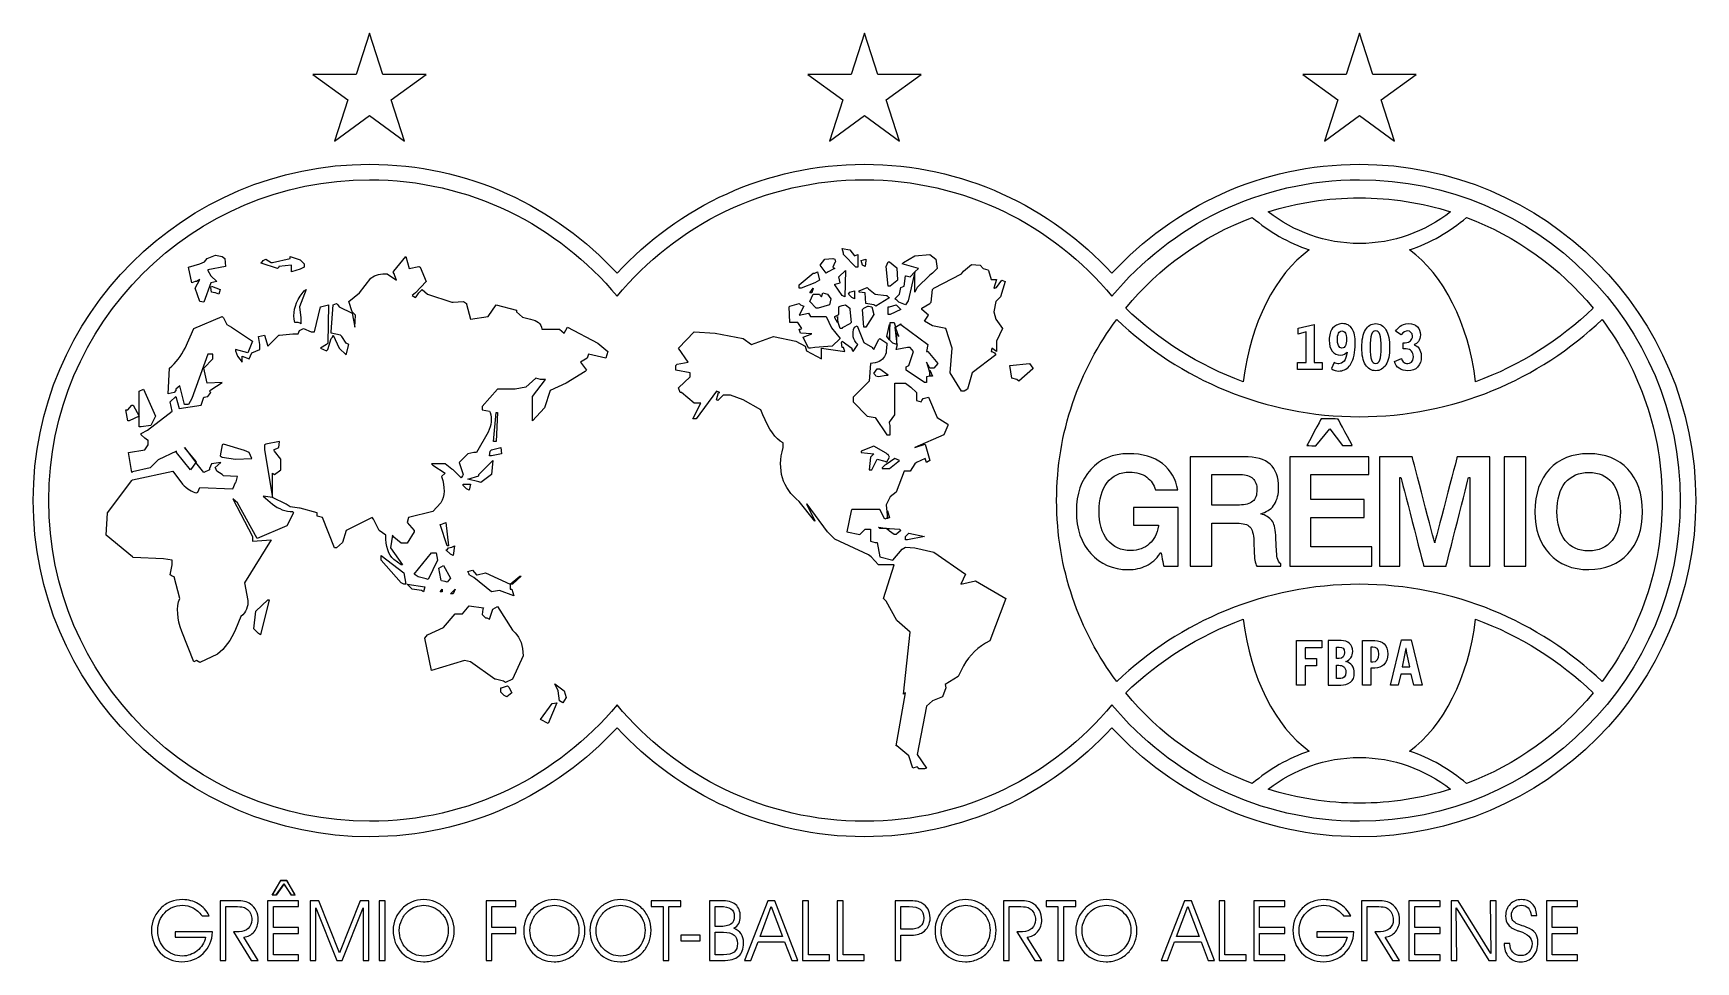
# Model space of a CAD drawing. Extents: x -10.6 to 9.4, y -6.1 to 5.1.
import ezdxf

# ---------------------------------------------------------------- set-up
doc = ezdxf.new("R2010")
doc.units = 0
doc.layers.add('HQFL', color=7, linetype='CONTINUOUS')

msp = doc.modelspace()

# ---------------------------------------------------------------- linework, layer by layer
at = {"layer": 'HQFL'}
for points, knots in [([(-6.52322, 5.11898), (-6.52322, 5.11898), (-6.36219, 4.62319), (-6.36219, 4.62319), (-6.36219, 4.62319), (-6.36219, 4.62319), (-5.84083, 4.62319), (-5.84083, 4.62319), (-5.84083, 4.62319), (-5.84083, 4.62319), (-6.26254, 4.31682), (-6.26254, 4.31682), (-6.26254, 4.31682), (-6.26254, 4.31682), (-6.1015, 3.82092), (-6.1015, 3.82092), (-6.1015, 3.82092), (-6.1015, 3.82092), (-6.52322, 4.12741), (-6.52322, 4.12741), (-6.52322, 4.12741), (-6.52322, 4.12741), (-6.94494, 3.82092), (-6.94494, 3.82092), (-6.94494, 3.82092), (-6.94494, 3.82092), (-6.7839, 4.31682), (-6.7839, 4.31682), (-6.7839, 4.31682), (-6.7839, 4.31682), (-7.20562, 4.62319), (-7.20562, 4.62319), (-7.20562, 4.62319), (-7.20562, 4.62319), (-6.68438, 4.62319), (-6.68438, 4.62319), (-6.68438, 4.62319), (-6.68438, 4.62319), (-6.52322, 5.11898), (-6.52322, 5.11898)], [0, 0, 0, 0, 0.1, 0.1, 0.1, 0.1, 0.2, 0.2, 0.2, 0.2, 0.3, 0.3, 0.3, 0.3, 0.4, 0.4, 0.4, 0.4, 0.5, 0.5, 0.5, 0.5, 0.6, 0.6, 0.6, 0.6, 0.7, 0.7, 0.7, 0.7, 0.8, 0.8, 0.8, 0.8, 0.9, 0.9, 0.9, 0.9, 1, 1, 1, 1]), ([(5.38557, 3.54255), (4.20611, 3.54255), (3.14805, 3.03492), (2.40832, 2.22985), (2.40832, 2.22985), (1.66859, 3.03492), (0.61053, 3.54255), (-0.56893, 3.54255), (-0.56893, 3.54255), (-1.74828, 3.54255), (-2.80647, 3.03492), (-3.54608, 2.22997), (-3.54608, 2.22997), (-4.28569, 3.03492), (-5.34387, 3.54255), (-6.52322, 3.54255), (-6.52322, 3.54255), (-8.75808, 3.54255), (-10.56996, 1.73069), (-10.56996, -0.50415), (-10.56996, -0.50415), (-10.56996, -2.73916), (-8.75808, -4.5509), (-6.52322, -4.5509), (-6.52322, -4.5509), (-5.34387, -4.5509), (-4.28569, -4.04326), (-3.54608, -3.23842), (-3.54608, -3.23842), (-2.80647, -4.04326), (-1.74828, -4.5509), (-0.56893, -4.5509), (-0.56893, -4.5509), (0.61053, -4.5509), (1.66859, -4.04326), (2.40832, -3.23818), (2.40832, -3.23818), (3.14805, -4.04326), (4.20611, -4.5509), (5.38557, -4.5509), (5.38557, -4.5509), (7.62055, -4.5509), (9.43232, -2.73916), (9.43232, -0.50415), (9.43232, -0.50415), (9.43232, 1.73081), (7.62055, 3.54255), (5.38557, 3.54255)], [0, 0, 0, 0, 0.08333333, 0.08333333, 0.08333333, 0.08333333, 0.16666667, 0.16666667, 0.16666667, 0.16666667, 0.25, 0.25, 0.25, 0.25, 0.33333333, 0.33333333, 0.33333333, 0.33333333, 0.41666667, 0.41666667, 0.41666667, 0.41666667, 0.5, 0.5, 0.5, 0.5, 0.58333333, 0.58333333, 0.58333333, 0.58333333, 0.66666667, 0.66666667, 0.66666667, 0.66666667, 0.75, 0.75, 0.75, 0.75, 0.83333333, 0.83333333, 0.83333333, 0.83333333, 0.91666667, 0.91666667, 0.91666667, 0.91666667, 1, 1, 1, 1]), ([(8.30471, -2.6831), (8.75887, -2.07546), (9.02814, -1.32133), (9.02814, -0.50415), (9.02814, -0.50415), (9.02814, 0.31288), (8.75887, 1.06725), (8.30471, 1.67488), (8.30471, 1.67488), (7.54916, 0.95108), (6.51946, 0.50415), (5.38557, 0.50415), (5.38557, 0.50415), (4.25169, 0.50415), (3.22199, 0.95108), (2.46644, 1.67488), (2.46644, 1.67488), (2.01227, 1.06725), (1.74301, 0.31288), (1.74301, -0.50415), (1.74301, -0.50415), (1.74301, -1.32133), (2.01227, -2.07546), (2.46644, -2.6831), (2.46644, -2.6831), (3.22199, -1.95943), (4.25169, -1.51246), (5.38557, -1.51246), (5.38557, -1.51246), (6.51946, -1.51246), (7.54916, -1.95943), (8.30471, -2.6831)], [0, 0, 0, 0, 0.125, 0.125, 0.125, 0.125, 0.25, 0.25, 0.25, 0.25, 0.375, 0.375, 0.375, 0.375, 0.5, 0.5, 0.5, 0.5, 0.625, 0.625, 0.625, 0.625, 0.75, 0.75, 0.75, 0.75, 0.875, 0.875, 0.875, 0.875, 1, 1, 1, 1]), ([(4.64839, 1.56965), (4.64839, 1.56965), (4.64839, 1.49699), (4.64839, 1.49699), (4.64839, 1.49699), (4.64839, 1.49699), (4.7463, 1.52605), (4.7463, 1.52605), (4.7463, 1.52605), (4.7463, 1.52605), (4.7463, 1.15562), (4.7463, 1.15562), (4.7463, 1.15562), (4.7463, 1.15562), (4.64095, 1.15562), (4.64095, 1.15562), (4.64095, 1.15562), (4.64095, 1.15562), (4.64095, 1.07213), (4.64095, 1.07213), (4.64095, 1.07213), (4.64095, 1.07213), (4.93885, 1.07213), (4.93885, 1.07213), (4.93885, 1.07213), (4.93885, 1.07213), (4.93885, 1.15562), (4.93885, 1.15562), (4.93885, 1.15562), (4.93885, 1.15562), (4.84073, 1.15562), (4.84073, 1.15562), (4.84073, 1.15562), (4.84073, 1.15562), (4.84073, 1.61327), (4.84073, 1.61327), (4.84073, 1.61327), (4.84073, 1.61327), (4.64839, 1.56965), (4.64839, 1.56965)], [0, 0, 0, 0, 0.1, 0.1, 0.1, 0.1, 0.2, 0.2, 0.2, 0.2, 0.3, 0.3, 0.3, 0.3, 0.4, 0.4, 0.4, 0.4, 0.5, 0.5, 0.5, 0.5, 0.6, 0.6, 0.6, 0.6, 0.7, 0.7, 0.7, 0.7, 0.8, 0.8, 0.8, 0.8, 0.9, 0.9, 0.9, 0.9, 1, 1, 1, 1]), ([(5.33486, 1.38444), (5.33486, 1.27909), (5.3165, 1.19562), (5.28374, 1.14108), (5.28374, 1.14108), (5.25859, 1.09748), (5.2221, 1.06865), (5.17487, 1.05761), (5.17487, 1.05761), (5.16326, 1.05481), (5.14769, 1.05388), (5.13491, 1.05388), (5.13491, 1.05388), (5.10514, 1.05388), (5.08023, 1.06155), (5.04792, 1.08295), (5.04792, 1.08295), (5.04792, 1.08295), (5.08048, 1.15562), (5.08048, 1.15562), (5.08048, 1.15562), (5.0977, 1.14747), (5.12003, 1.14108), (5.13863, 1.14108), (5.13863, 1.14108), (5.16095, 1.14108), (5.18187, 1.1519), (5.20047, 1.17376), (5.20047, 1.17376), (5.21863, 1.19562), (5.2293, 1.23189), (5.23675, 1.27909), (5.23675, 1.27909), (5.21652, 1.26259), (5.20419, 1.24643), (5.15675, 1.24643), (5.15675, 1.24643), (5.11675, 1.24643), (5.0842, 1.26095), (5.05863, 1.29363), (5.05863, 1.29363), (5.03328, 1.32631), (5.02232, 1.3699), (5.02232, 1.42432), (5.02232, 1.42432), (5.02232, 1.48978), (5.03676, 1.53699), (5.06236, 1.56965), (5.06236, 1.56965), (5.08768, 1.60233), (5.12768, 1.62047), (5.17487, 1.62418), (5.17487, 1.62418), (5.17487, 1.62418), (5.17859, 1.62418), (5.17859, 1.62418), (5.17859, 1.62418), (5.23303, 1.62418), (5.27302, 1.60233), (5.29838, 1.56245), (5.29838, 1.56245), (5.3237, 1.52245), (5.33486, 1.46432), (5.33486, 1.38444)], [0, 0, 0, 0, 0.0625, 0.0625, 0.0625, 0.0625, 0.125, 0.125, 0.125, 0.125, 0.1875, 0.1875, 0.1875, 0.1875, 0.25, 0.25, 0.25, 0.25, 0.3125, 0.3125, 0.3125, 0.3125, 0.375, 0.375, 0.375, 0.375, 0.4375, 0.4375, 0.4375, 0.4375, 0.5, 0.5, 0.5, 0.5, 0.5625, 0.5625, 0.5625, 0.5625, 0.625, 0.625, 0.625, 0.625, 0.6875, 0.6875, 0.6875, 0.6875, 0.75, 0.75, 0.75, 0.75, 0.8125, 0.8125, 0.8125, 0.8125, 0.875, 0.875, 0.875, 0.875, 0.9375, 0.9375, 0.9375, 0.9375, 1, 1, 1, 1]), ([(5.45813, 1.54781), (5.42929, 1.50071), (5.41465, 1.42804), (5.41465, 1.33723), (5.41465, 1.33723), (5.41465, 1.24643), (5.42929, 1.17736), (5.45813, 1.13016), (5.45813, 1.13016), (5.48741, 1.08295), (5.5272, 1.05761), (5.58184, 1.05761), (5.58184, 1.05761), (5.63624, 1.05761), (5.67627, 1.08295), (5.70507, 1.13016), (5.70507, 1.13016), (5.73439, 1.17736), (5.74883, 1.24643), (5.74883, 1.33723), (5.74883, 1.33723), (5.74883, 1.42804), (5.73439, 1.50071), (5.70507, 1.54781), (5.70507, 1.54781), (5.67627, 1.59873), (5.63624, 1.62418), (5.58184, 1.62418), (5.58184, 1.62418), (5.5272, 1.62418), (5.48741, 1.59873), (5.45813, 1.54781)], [0, 0, 0, 0, 0.125, 0.125, 0.125, 0.125, 0.25, 0.25, 0.25, 0.25, 0.375, 0.375, 0.375, 0.375, 0.5, 0.5, 0.5, 0.5, 0.625, 0.625, 0.625, 0.625, 0.75, 0.75, 0.75, 0.75, 0.875, 0.875, 0.875, 0.875, 1, 1, 1, 1]), ([(6.04297, 1.3699), (6.08272, 1.38293), (6.11924, 1.42397), (6.11924, 1.48978), (6.11924, 1.48978), (6.11924, 1.52965), (6.10832, 1.56245), (6.08272, 1.58781), (6.08272, 1.58781), (6.05764, 1.61327), (6.02485, 1.62418), (5.97765, 1.62418), (5.97765, 1.62418), (5.88367, 1.62418), (5.85018, 1.57023), (5.82138, 1.53337), (5.82138, 1.53337), (5.82138, 1.53337), (5.8867, 1.48978), (5.8867, 1.48978), (5.8867, 1.48978), (5.91529, 1.52617), (5.94554, 1.53699), (5.96321, 1.53699), (5.96321, 1.53699), (5.99529, 1.53699), (6.02485, 1.51012), (6.02485, 1.47526), (6.02485, 1.47526), (6.02485, 1.44978), (6.01575, 1.43291), (5.99949, 1.4171), (5.99949, 1.4171), (5.98623, 1.40456), (5.96669, 1.39526), (5.93762, 1.39526), (5.93762, 1.39526), (5.93762, 1.39526), (5.91205, 1.39526), (5.91205, 1.39526), (5.91205, 1.39526), (5.91205, 1.39526), (5.91205, 1.31909), (5.91205, 1.31909), (5.91205, 1.31909), (5.91205, 1.31909), (5.94857, 1.31909), (5.94857, 1.31909), (5.94857, 1.31909), (5.97765, 1.31909), (6.00018, 1.31247), (6.01389, 1.29363), (6.01389, 1.29363), (6.02505, 1.2785), (6.03577, 1.26026), (6.03577, 1.22455), (6.03577, 1.22455), (6.03577, 1.15643), (5.99529, 1.1448), (5.96669, 1.1448), (5.96669, 1.1448), (5.94788, 1.1448), (5.93414, 1.14678), (5.92322, 1.15562), (5.92322, 1.15562), (5.90902, 1.16701), (5.89765, 1.18468), (5.89042, 1.20282), (5.89042, 1.20282), (5.89042, 1.20282), (5.80694, 1.17016), (5.80694, 1.17016), (5.80694, 1.17016), (5.81766, 1.13388), (5.83578, 1.1048), (5.86506, 1.08654), (5.86506, 1.08654), (5.89042, 1.0684), (5.9267, 1.05761), (5.97021, 1.05761), (5.97021, 1.05761), (6.01761, 1.05761), (6.05764, 1.07213), (6.08645, 1.10108), (6.08645, 1.10108), (6.11576, 1.13388), (6.1302, 1.17376), (6.1302, 1.22828), (6.1302, 1.22828), (6.1302, 1.26827), (6.11694, 1.34665), (6.04297, 1.3699)], [0, 0, 0, 0, 0.04347826, 0.04347826, 0.04347826, 0.04347826, 0.08695652, 0.08695652, 0.08695652, 0.08695652, 0.13043478, 0.13043478, 0.13043478, 0.13043478, 0.17391304, 0.17391304, 0.17391304, 0.17391304, 0.2173913, 0.2173913, 0.2173913, 0.2173913, 0.26086957, 0.26086957, 0.26086957, 0.26086957, 0.30434783, 0.30434783, 0.30434783, 0.30434783, 0.34782609, 0.34782609, 0.34782609, 0.34782609, 0.39130435, 0.39130435, 0.39130435, 0.39130435, 0.43478261, 0.43478261, 0.43478261, 0.43478261, 0.47826087, 0.47826087, 0.47826087, 0.47826087, 0.52173913, 0.52173913, 0.52173913, 0.52173913, 0.56521739, 0.56521739, 0.56521739, 0.56521739, 0.60869565, 0.60869565, 0.60869565, 0.60869565, 0.65217391, 0.65217391, 0.65217391, 0.65217391, 0.69565217, 0.69565217, 0.69565217, 0.69565217, 0.73913043, 0.73913043, 0.73913043, 0.73913043, 0.7826087, 0.7826087, 0.7826087, 0.7826087, 0.82608696, 0.82608696, 0.82608696, 0.82608696, 0.86956522, 0.86956522, 0.86956522, 0.86956522, 0.91304348, 0.91304348, 0.91304348, 0.91304348, 0.95652174, 0.95652174, 0.95652174, 0.95652174, 1, 1, 1, 1]), ([(5.17487, 1.3299), (5.19816, 1.3299), (5.2107, 1.342), (5.21863, 1.35898), (5.21863, 1.35898), (5.22651, 1.37688), (5.2293, 1.40258), (5.2293, 1.43526), (5.2293, 1.43526), (5.2293, 1.46804), (5.22676, 1.49536), (5.21863, 1.51153), (5.21863, 1.51153), (5.20884, 1.53048), (5.19303, 1.53699), (5.17487, 1.53699), (5.17487, 1.53699), (5.15978, 1.53699), (5.1428, 1.52827), (5.13491, 1.51153), (5.13491, 1.51153), (5.12513, 1.49036), (5.12048, 1.4613), (5.12048, 1.43526), (5.12048, 1.43526), (5.12048, 1.38293), (5.1356, 1.3299), (5.17487, 1.3299)], [0, 0, 0, 0, 0.14285714, 0.14285714, 0.14285714, 0.14285714, 0.28571429, 0.28571429, 0.28571429, 0.28571429, 0.42857143, 0.42857143, 0.42857143, 0.42857143, 0.57142857, 0.57142857, 0.57142857, 0.57142857, 0.71428571, 0.71428571, 0.71428571, 0.71428571, 0.85714286, 0.85714286, 0.85714286, 0.85714286, 1, 1, 1, 1]), ([(5.64695, 1.33723), (5.64695, 1.26968), (5.64348, 1.21549), (5.63252, 1.18678), (5.63252, 1.18678), (5.62184, 1.15863), (5.60696, 1.1448), (5.5816, 1.1448), (5.5816, 1.1448), (5.55625, 1.1448), (5.54136, 1.15863), (5.53068, 1.18678), (5.53068, 1.18678), (5.52, 1.21549), (5.51628, 1.26968), (5.51628, 1.33723), (5.51628, 1.33723), (5.51628, 1.40735), (5.52, 1.46351), (5.53068, 1.49337), (5.53068, 1.49337), (5.54136, 1.52257), (5.55625, 1.53699), (5.5816, 1.53699), (5.5816, 1.53699), (5.60696, 1.53699), (5.62184, 1.52257), (5.63252, 1.49337), (5.63252, 1.49337), (5.64348, 1.46351), (5.64695, 1.40735), (5.64695, 1.33723)], [0, 0, 0, 0, 0.125, 0.125, 0.125, 0.125, 0.25, 0.25, 0.25, 0.25, 0.375, 0.375, 0.375, 0.375, 0.5, 0.5, 0.5, 0.5, 0.625, 0.625, 0.625, 0.625, 0.75, 0.75, 0.75, 0.75, 0.875, 0.875, 0.875, 0.875, 1, 1, 1, 1]), ([(4.63027, -2.18939), (4.63027, -2.18939), (4.63027, -2.72682), (4.63027, -2.72682), (4.63027, -2.72682), (4.63027, -2.72682), (4.73166, -2.72682), (4.73166, -2.72682), (4.73166, -2.72682), (4.73166, -2.72682), (4.73166, -2.49449), (4.73166, -2.49449), (4.73166, -2.49449), (4.73166, -2.49449), (4.86977, -2.49449), (4.86977, -2.49449), (4.86977, -2.49449), (4.86977, -2.49449), (4.86977, -2.40729), (4.86977, -2.40729), (4.86977, -2.40729), (4.86977, -2.40729), (4.73166, -2.40729), (4.73166, -2.40729), (4.73166, -2.40729), (4.73166, -2.40729), (4.73166, -2.27662), (4.73166, -2.27662), (4.73166, -2.27662), (4.73166, -2.27662), (4.93165, -2.27662), (4.93165, -2.27662), (4.93165, -2.27662), (4.93165, -2.27662), (4.93165, -2.18939), (4.93165, -2.18939), (4.93165, -2.18939), (4.93165, -2.18939), (4.63027, -2.18939), (4.63027, -2.18939)], [0, 0, 0, 0, 0.1, 0.1, 0.1, 0.1, 0.2, 0.2, 0.2, 0.2, 0.3, 0.3, 0.3, 0.3, 0.4, 0.4, 0.4, 0.4, 0.5, 0.5, 0.5, 0.5, 0.6, 0.6, 0.6, 0.6, 0.7, 0.7, 0.7, 0.7, 0.8, 0.8, 0.8, 0.8, 0.9, 0.9, 0.9, 0.9, 1, 1, 1, 1]), ([(5.2221, -2.44009), (5.25487, -2.4508), (5.28022, -2.46544), (5.29838, -2.49076), (5.29838, -2.49076), (5.3165, -2.51636), (5.3237, -2.54544), (5.3237, -2.58171), (5.3237, -2.58171), (5.3237, -2.62891), (5.30978, -2.66588), (5.27674, -2.69055), (5.27674, -2.69055), (5.24557, -2.7138), (5.20464, -2.72682), (5.16233, -2.72682), (5.16233, -2.72682), (5.16233, -2.72682), (5.00792, -2.72682), (5.00792, -2.72682), (5.00792, -2.72682), (5.00792, -2.72682), (5.00792, -2.18939), (5.00792, -2.18939), (5.00792, -2.18939), (5.00792, -2.18939), (5.16767, -2.18939), (5.16767, -2.18939), (5.16767, -2.18939), (5.24557, -2.18939), (5.30558, -2.23686), (5.30558, -2.32009), (5.30558, -2.32009), (5.30558, -2.34917), (5.29838, -2.37473), (5.28374, -2.39637), (5.28374, -2.39637), (5.26975, -2.41752), (5.24791, -2.43103), (5.2221, -2.44009)], [0, 0, 0, 0, 0.1, 0.1, 0.1, 0.1, 0.2, 0.2, 0.2, 0.2, 0.3, 0.3, 0.3, 0.3, 0.4, 0.4, 0.4, 0.4, 0.5, 0.5, 0.5, 0.5, 0.6, 0.6, 0.6, 0.6, 0.7, 0.7, 0.7, 0.7, 0.8, 0.8, 0.8, 0.8, 0.9, 0.9, 0.9, 0.9, 1, 1, 1, 1]), ([(5.42185, -2.18939), (5.42185, -2.18939), (5.42185, -2.72682), (5.42185, -2.72682), (5.42185, -2.72682), (5.42185, -2.72682), (5.52372, -2.72682), (5.52372, -2.72682), (5.52372, -2.72682), (5.52372, -2.72682), (5.52372, -2.52356), (5.52372, -2.52356), (5.52372, -2.52356), (5.52372, -2.52356), (5.57068, -2.52356), (5.57068, -2.52356), (5.57068, -2.52356), (5.6144, -2.51984), (5.65068, -2.50544), (5.67975, -2.47984), (5.67975, -2.47984), (5.71251, -2.44729), (5.72695, -2.40729), (5.72695, -2.35289), (5.72695, -2.35289), (5.72695, -2.29846), (5.71251, -2.25846), (5.68323, -2.22942), (5.68323, -2.22942), (5.65812, -2.20382), (5.61812, -2.18939), (5.57068, -2.18939), (5.57068, -2.18939), (5.57068, -2.18939), (5.42185, -2.18939), (5.42185, -2.18939)], [0, 0, 0, 0, 0.11111111, 0.11111111, 0.11111111, 0.11111111, 0.22222222, 0.22222222, 0.22222222, 0.22222222, 0.33333333, 0.33333333, 0.33333333, 0.33333333, 0.44444444, 0.44444444, 0.44444444, 0.44444444, 0.55555556, 0.55555556, 0.55555556, 0.55555556, 0.66666667, 0.66666667, 0.66666667, 0.66666667, 0.77777778, 0.77777778, 0.77777778, 0.77777778, 0.88888889, 0.88888889, 0.88888889, 0.88888889, 1, 1, 1, 1]), ([(6.00645, -2.18219), (6.00645, -2.18219), (5.89393, -2.18219), (5.89393, -2.18219), (5.89393, -2.18219), (5.89393, -2.18219), (5.7595, -2.72682), (5.7595, -2.72682), (5.7595, -2.72682), (5.7595, -2.72682), (5.85042, -2.72682), (5.85042, -2.72682), (5.85042, -2.72682), (5.85042, -2.72682), (5.88322, -2.5924), (5.88322, -2.5924), (5.88322, -2.5924), (5.88322, -2.5924), (6.01017, -2.5924), (6.01017, -2.5924), (6.01017, -2.5924), (6.01017, -2.5924), (6.03925, -2.72682), (6.03925, -2.72682), (6.03925, -2.72682), (6.03925, -2.72682), (6.14088, -2.72682), (6.14088, -2.72682), (6.14088, -2.72682), (6.14088, -2.72682), (6.00645, -2.18219), (6.00645, -2.18219)], [0, 0, 0, 0, 0.125, 0.125, 0.125, 0.125, 0.25, 0.25, 0.25, 0.25, 0.375, 0.375, 0.375, 0.375, 0.5, 0.5, 0.5, 0.5, 0.625, 0.625, 0.625, 0.625, 0.75, 0.75, 0.75, 0.75, 0.875, 0.875, 0.875, 0.875, 1, 1, 1, 1]), ([(5.14235, -2.26938), (5.14235, -2.26938), (5.10955, -2.26938), (5.10955, -2.26938), (5.10955, -2.26938), (5.10955, -2.26938), (5.10955, -2.40729), (5.10955, -2.40729), (5.10955, -2.40729), (5.10955, -2.40729), (5.14235, -2.40729), (5.14235, -2.40729), (5.14235, -2.40729), (5.18417, -2.40729), (5.20746, -2.37542), (5.20746, -2.33473), (5.20746, -2.33473), (5.20746, -2.2824), (5.18417, -2.26938), (5.14235, -2.26938)], [0, 0, 0, 0, 0.2, 0.2, 0.2, 0.2, 0.4, 0.4, 0.4, 0.4, 0.6, 0.6, 0.6, 0.6, 0.8, 0.8, 0.8, 0.8, 1, 1, 1, 1]), ([(5.62046, -2.35289), (5.62046, -2.41521), (5.59207, -2.44729), (5.54904, -2.44729), (5.54904, -2.44729), (5.54904, -2.44729), (5.52372, -2.44729), (5.52372, -2.44729), (5.52372, -2.44729), (5.52372, -2.44729), (5.52372, -2.26938), (5.52372, -2.26938), (5.52372, -2.26938), (5.52372, -2.26938), (5.54904, -2.26938), (5.54904, -2.26938), (5.54904, -2.26938), (5.58625, -2.26938), (5.62046, -2.28592), (5.62046, -2.35289)], [0, 0, 0, 0, 0.2, 0.2, 0.2, 0.2, 0.4, 0.4, 0.4, 0.4, 0.6, 0.6, 0.6, 0.6, 0.8, 0.8, 0.8, 0.8, 1, 1, 1, 1]), ([(5.90137, -2.50544), (5.90137, -2.50544), (5.9339, -2.34545), (5.9339, -2.34545), (5.9339, -2.34545), (5.9339, -2.34545), (5.94602, -2.28382), (5.94602, -2.28382), (5.94602, -2.28382), (5.94602, -2.28382), (5.9474, -2.28382), (5.9474, -2.28382), (5.9474, -2.28382), (5.9474, -2.28382), (5.95808, -2.34193), (5.95808, -2.34193), (5.95808, -2.34193), (5.95808, -2.34193), (5.99205, -2.50544), (5.99205, -2.50544), (5.99205, -2.50544), (5.99205, -2.50544), (5.90137, -2.50544), (5.90137, -2.50544)], [0, 0, 0, 0, 0.16666667, 0.16666667, 0.16666667, 0.16666667, 0.33333333, 0.33333333, 0.33333333, 0.33333333, 0.5, 0.5, 0.5, 0.5, 0.66666667, 0.66666667, 0.66666667, 0.66666667, 0.83333333, 0.83333333, 0.83333333, 0.83333333, 1, 1, 1, 1]), ([(5.2221, -2.57076), (5.2221, -2.53638), (5.21208, -2.5166), (5.19861, -2.50427), (5.19861, -2.50427), (5.18417, -2.49125), (5.15675, -2.48729), (5.13863, -2.48729), (5.13863, -2.48729), (5.13863, -2.48729), (5.10955, -2.48729), (5.10955, -2.48729), (5.10955, -2.48729), (5.10955, -2.48729), (5.10955, -2.64703), (5.10955, -2.64703), (5.10955, -2.64703), (5.10955, -2.64703), (5.16233, -2.64703), (5.16233, -2.64703), (5.16233, -2.64703), (5.18886, -2.64703), (5.2221, -2.63077), (5.2221, -2.57076)], [0, 0, 0, 0, 0.16666667, 0.16666667, 0.16666667, 0.16666667, 0.33333333, 0.33333333, 0.33333333, 0.33333333, 0.5, 0.5, 0.5, 0.5, 0.66666667, 0.66666667, 0.66666667, 0.66666667, 0.83333333, 0.83333333, 0.83333333, 0.83333333, 1, 1, 1, 1]), ([(-7.51874, -5.07738), (-7.51874, -5.07738), (-7.59164, -5.07738), (-7.59164, -5.07738), (-7.59164, -5.07738), (-7.59164, -5.07738), (-7.69687, -5.25549), (-7.69687, -5.25549), (-7.69687, -5.25549), (-7.69687, -5.25549), (-7.64828, -5.25549), (-7.64828, -5.25549), (-7.64828, -5.25549), (-7.64828, -5.25549), (-7.55106, -5.11782), (-7.55106, -5.11782), (-7.55106, -5.11782), (-7.55106, -5.11782), (-7.462, -5.25549), (-7.462, -5.25549), (-7.462, -5.25549), (-7.462, -5.25549), (-7.42142, -5.25549), (-7.42142, -5.25549), (-7.42142, -5.25549), (-7.42142, -5.25549), (-7.51874, -5.07738), (-7.51874, -5.07738)], [0, 0, 0, 0, 0.14285714, 0.14285714, 0.14285714, 0.14285714, 0.28571429, 0.28571429, 0.28571429, 0.28571429, 0.42857143, 0.42857143, 0.42857143, 0.42857143, 0.57142857, 0.57142857, 0.57142857, 0.57142857, 0.71428571, 0.71428571, 0.71428571, 0.71428571, 0.85714286, 0.85714286, 0.85714286, 0.85714286, 1, 1, 1, 1]), ([(-7.69293, -5.25132), (-7.69293, -5.25132), (-7.59385, -5.07831), (-7.59385, -5.07831), (-7.59385, -5.07831), (-7.59385, -5.07831), (-7.5185, -5.07831), (-7.5185, -5.07831), (-7.5185, -5.07831), (-7.5185, -5.07831), (-7.41945, -5.25132), (-7.41945, -5.25132), (-7.41945, -5.25132), (-7.41945, -5.25132), (-7.46503, -5.25132), (-7.46503, -5.25132), (-7.46503, -5.25132), (-7.46503, -5.25132), (-7.55619, -5.12085), (-7.55619, -5.12085), (-7.55619, -5.12085), (-7.55619, -5.12085), (-7.64735, -5.25132), (-7.64735, -5.25132), (-7.64735, -5.25132), (-7.64735, -5.25132), (-7.69293, -5.25132), (-7.69293, -5.25132)], [0, 0, 0, 0, 0.14285714, 0.14285714, 0.14285714, 0.14285714, 0.28571429, 0.28571429, 0.28571429, 0.28571429, 0.42857143, 0.42857143, 0.42857143, 0.42857143, 0.57142857, 0.57142857, 0.57142857, 0.57142857, 0.71428571, 0.71428571, 0.71428571, 0.71428571, 0.85714286, 0.85714286, 0.85714286, 0.85714286, 1, 1, 1, 1]), ([(-8.86052, -5.69594), (-8.86052, -5.69594), (-8.4124, -5.69594), (-8.4124, -5.69594), (-8.4124, -5.69594), (-8.41835, -5.80057), (-8.45612, -5.88663), (-8.52554, -5.95405), (-8.52554, -5.95405), (-8.59508, -6.02126), (-8.68041, -6.05499), (-8.78158, -6.05499), (-8.78158, -6.05499), (-8.88541, -6.05499), (-8.97226, -6.01872), (-9.04225, -5.9464), (-9.04225, -5.9464), (-9.11226, -5.87385), (-9.14724, -5.78407), (-9.14724, -5.67665), (-9.14724, -5.67665), (-9.14724, -5.62618), (-9.13772, -5.5785), (-9.11864, -5.5334), (-9.11864, -5.5334), (-9.09958, -5.48827), (-9.07155, -5.44759), (-9.03469, -5.41131), (-9.03469, -5.41131), (-8.99912, -5.37617), (-8.95983, -5.34992), (-8.91668, -5.33269), (-8.91668, -5.33269), (-8.87354, -5.31574), (-8.82564, -5.30713), (-8.77296, -5.30713), (-8.77296, -5.30713), (-8.7032, -5.30713), (-8.64054, -5.32408), (-8.58507, -5.35781), (-8.58507, -5.35781), (-8.5296, -5.39154), (-8.48508, -5.4399), (-8.45147, -5.50247), (-8.45147, -5.50247), (-8.45147, -5.50247), (-8.53891, -5.50247), (-8.53891, -5.50247), (-8.53891, -5.50247), (-8.57287, -5.4592), (-8.60915, -5.42736), (-8.64786, -5.4069), (-8.64786, -5.4069), (-8.68658, -5.3862), (-8.72971, -5.37596), (-8.77751, -5.37596), (-8.77751, -5.37596), (-8.86018, -5.37596), (-8.93006, -5.40549), (-8.98715, -5.46457), (-8.98715, -5.46457), (-9.04423, -5.52362), (-9.07283, -5.59455), (-9.07283, -5.67734), (-9.07283, -5.67734), (-9.07283, -5.76547), (-9.04423, -5.83895), (-8.98725, -5.89779), (-8.98725, -5.89779), (-8.93006, -5.95684), (-8.85959, -5.98616), (-8.77587, -5.98616), (-8.77587, -5.98616), (-8.70983, -5.98616), (-8.65065, -5.96521), (-8.59833, -5.92291), (-8.59833, -5.92291), (-8.546, -5.88105), (-8.51193, -5.82637), (-8.49612, -5.75919), (-8.49612, -5.75919), (-8.49612, -5.75919), (-8.86052, -5.75919), (-8.86052, -5.75919), (-8.86052, -5.75919), (-8.86052, -5.75919), (-8.86052, -5.69594), (-8.86052, -5.69594)], [0, 0, 0, 0, 0.04545455, 0.04545455, 0.04545455, 0.04545455, 0.09090909, 0.09090909, 0.09090909, 0.09090909, 0.13636364, 0.13636364, 0.13636364, 0.13636364, 0.18181818, 0.18181818, 0.18181818, 0.18181818, 0.22727273, 0.22727273, 0.22727273, 0.22727273, 0.27272727, 0.27272727, 0.27272727, 0.27272727, 0.31818182, 0.31818182, 0.31818182, 0.31818182, 0.36363636, 0.36363636, 0.36363636, 0.36363636, 0.40909091, 0.40909091, 0.40909091, 0.40909091, 0.45454545, 0.45454545, 0.45454545, 0.45454545, 0.5, 0.5, 0.5, 0.5, 0.54545455, 0.54545455, 0.54545455, 0.54545455, 0.59090909, 0.59090909, 0.59090909, 0.59090909, 0.63636364, 0.63636364, 0.63636364, 0.63636364, 0.68181818, 0.68181818, 0.68181818, 0.68181818, 0.72727273, 0.72727273, 0.72727273, 0.72727273, 0.77272727, 0.77272727, 0.77272727, 0.77272727, 0.81818182, 0.81818182, 0.81818182, 0.81818182, 0.86363636, 0.86363636, 0.86363636, 0.86363636, 0.90909091, 0.90909091, 0.90909091, 0.90909091, 0.95454545, 0.95454545, 0.95454545, 0.95454545, 1, 1, 1, 1]), ([(-8.25393, -5.39085), (-8.25393, -5.39085), (-8.25393, -6.04011), (-8.25393, -6.04011), (-8.25393, -6.04011), (-8.25393, -6.04011), (-8.32276, -6.04011), (-8.32276, -6.04011), (-8.32276, -6.04011), (-8.32276, -6.04011), (-8.32276, -5.32015), (-8.32276, -5.32015), (-8.32276, -5.32015), (-8.32276, -5.32015), (-8.12975, -5.32015), (-8.12975, -5.32015), (-8.12975, -5.32015), (-8.0872, -5.32015), (-8.05291, -5.32339), (-8.02696, -5.3299), (-8.02696, -5.3299), (-8.00104, -5.33621), (-7.97756, -5.34689), (-7.95639, -5.36177), (-7.95639, -5.36177), (-7.92768, -5.38175), (-7.90501, -5.40876), (-7.88826, -5.44245), (-7.88826, -5.44245), (-7.87162, -5.47594), (-7.86325, -5.51177), (-7.86325, -5.54942), (-7.86325, -5.54942), (-7.86325, -5.60499), (-7.87989, -5.65316), (-7.9129, -5.69339), (-7.9129, -5.69339), (-7.94616, -5.7336), (-7.98755, -5.75548), (-8.03732, -5.75919), (-8.03732, -5.75919), (-8.03732, -5.75919), (-7.86325, -6.04011), (-7.86325, -6.04011), (-7.86325, -6.04011), (-7.86325, -6.04011), (-7.94697, -6.04011), (-7.94697, -6.04011), (-7.94697, -6.04011), (-7.94697, -6.04011), (-8.16149, -5.69408), (-8.16149, -5.69408), (-8.16149, -5.69408), (-8.16149, -5.69408), (-8.09301, -5.69408), (-8.09301, -5.69408), (-8.09301, -5.69408), (-8.04755, -5.69408), (-8.01069, -5.68058), (-7.98221, -5.65384), (-7.98221, -5.65384), (-7.95383, -5.62711), (-7.93953, -5.59269), (-7.93953, -5.55059), (-7.93953, -5.55059), (-7.93953, -5.52524), (-7.94395, -5.50198), (-7.95267, -5.48107), (-7.95267, -5.48107), (-7.96139, -5.46037), (-7.97429, -5.44225), (-7.99151, -5.42664), (-7.99151, -5.42664), (-8.00569, -5.41362), (-8.02266, -5.40456), (-8.04267, -5.39898), (-8.04267, -5.39898), (-8.06255, -5.39364), (-8.098, -5.39085), (-8.14916, -5.39085), (-8.14916, -5.39085), (-8.14916, -5.39085), (-8.25393, -5.39085), (-8.25393, -5.39085)], [0, 0, 0, 0, 0.04761905, 0.04761905, 0.04761905, 0.04761905, 0.0952381, 0.0952381, 0.0952381, 0.0952381, 0.14285714, 0.14285714, 0.14285714, 0.14285714, 0.19047619, 0.19047619, 0.19047619, 0.19047619, 0.23809524, 0.23809524, 0.23809524, 0.23809524, 0.28571429, 0.28571429, 0.28571429, 0.28571429, 0.33333333, 0.33333333, 0.33333333, 0.33333333, 0.38095238, 0.38095238, 0.38095238, 0.38095238, 0.42857143, 0.42857143, 0.42857143, 0.42857143, 0.47619048, 0.47619048, 0.47619048, 0.47619048, 0.52380952, 0.52380952, 0.52380952, 0.52380952, 0.57142857, 0.57142857, 0.57142857, 0.57142857, 0.61904762, 0.61904762, 0.61904762, 0.61904762, 0.66666667, 0.66666667, 0.66666667, 0.66666667, 0.71428571, 0.71428571, 0.71428571, 0.71428571, 0.76190476, 0.76190476, 0.76190476, 0.76190476, 0.80952381, 0.80952381, 0.80952381, 0.80952381, 0.85714286, 0.85714286, 0.85714286, 0.85714286, 0.9047619, 0.9047619, 0.9047619, 0.9047619, 0.95238095, 0.95238095, 0.95238095, 0.95238095, 1, 1, 1, 1]), ([(-7.6799, -5.64385), (-7.6799, -5.64385), (-7.37667, -5.64385), (-7.37667, -5.64385), (-7.37667, -5.64385), (-7.37667, -5.64385), (-7.37667, -5.71455), (-7.37667, -5.71455), (-7.37667, -5.71455), (-7.37667, -5.71455), (-7.6799, -5.71455), (-7.6799, -5.71455), (-7.6799, -5.71455), (-7.6799, -5.71455), (-7.6799, -5.97127), (-7.6799, -5.97127), (-7.6799, -5.97127), (-7.6799, -5.97127), (-7.37667, -5.97127), (-7.37667, -5.97127), (-7.37667, -5.97127), (-7.37667, -5.97127), (-7.37667, -6.04011), (-7.37667, -6.04011), (-7.37667, -6.04011), (-7.37667, -6.04011), (-7.7506, -6.04011), (-7.7506, -6.04011), (-7.7506, -6.04011), (-7.7506, -6.04011), (-7.7506, -5.32015), (-7.7506, -5.32015), (-7.7506, -5.32015), (-7.7506, -5.32015), (-7.37667, -5.32015), (-7.37667, -5.32015), (-7.37667, -5.32015), (-7.37667, -5.32015), (-7.37667, -5.39085), (-7.37667, -5.39085), (-7.37667, -5.39085), (-7.37667, -5.39085), (-7.6799, -5.39085), (-7.6799, -5.39085), (-7.6799, -5.39085), (-7.6799, -5.39085), (-7.6799, -5.64385), (-7.6799, -5.64385)], [0, 0, 0, 0, 0.08333333, 0.08333333, 0.08333333, 0.08333333, 0.16666667, 0.16666667, 0.16666667, 0.16666667, 0.25, 0.25, 0.25, 0.25, 0.33333333, 0.33333333, 0.33333333, 0.33333333, 0.41666667, 0.41666667, 0.41666667, 0.41666667, 0.5, 0.5, 0.5, 0.5, 0.58333333, 0.58333333, 0.58333333, 0.58333333, 0.66666667, 0.66666667, 0.66666667, 0.66666667, 0.75, 0.75, 0.75, 0.75, 0.83333333, 0.83333333, 0.83333333, 0.83333333, 0.91666667, 0.91666667, 0.91666667, 0.91666667, 1, 1, 1, 1]), ([(-7.23888, -6.04011), (-7.23888, -6.04011), (-7.23888, -5.32015), (-7.23888, -5.32015), (-7.23888, -5.32015), (-7.23888, -5.32015), (-7.13399, -5.32015), (-7.13399, -5.32015), (-7.13399, -5.32015), (-7.13399, -5.32015), (-6.88517, -5.94616), (-6.88517, -5.94616), (-6.88517, -5.94616), (-6.88517, -5.94616), (-6.6374, -5.32015), (-6.6374, -5.32015), (-6.6374, -5.32015), (-6.6374, -5.32015), (-6.53381, -5.32015), (-6.53381, -5.32015), (-6.53381, -5.32015), (-6.53381, -5.32015), (-6.53381, -6.04011), (-6.53381, -6.04011), (-6.53381, -6.04011), (-6.53381, -6.04011), (-6.60078, -6.04011), (-6.60078, -6.04011), (-6.60078, -6.04011), (-6.60078, -6.04011), (-6.60078, -5.40432), (-6.60078, -5.40432), (-6.60078, -5.40432), (-6.60078, -5.40432), (-6.85379, -6.04011), (-6.85379, -6.04011), (-6.85379, -6.04011), (-6.85379, -6.04011), (-6.91704, -6.04011), (-6.91704, -6.04011), (-6.91704, -6.04011), (-6.91704, -6.04011), (-7.17005, -5.40432), (-7.17005, -5.40432), (-7.17005, -5.40432), (-7.17005, -5.40432), (-7.17005, -6.04011), (-7.17005, -6.04011), (-7.17005, -6.04011), (-7.17005, -6.04011), (-7.23888, -6.04011), (-7.23888, -6.04011)], [0, 0, 0, 0, 0.07692308, 0.07692308, 0.07692308, 0.07692308, 0.15384615, 0.15384615, 0.15384615, 0.15384615, 0.23076923, 0.23076923, 0.23076923, 0.23076923, 0.30769231, 0.30769231, 0.30769231, 0.30769231, 0.38461538, 0.38461538, 0.38461538, 0.38461538, 0.46153846, 0.46153846, 0.46153846, 0.46153846, 0.53846154, 0.53846154, 0.53846154, 0.53846154, 0.61538462, 0.61538462, 0.61538462, 0.61538462, 0.69230769, 0.69230769, 0.69230769, 0.69230769, 0.76923077, 0.76923077, 0.76923077, 0.76923077, 0.84615385, 0.84615385, 0.84615385, 0.84615385, 0.92307692, 0.92307692, 0.92307692, 0.92307692, 1, 1, 1, 1]), ([(-6.33766, -6.04011), (-6.33766, -6.04011), (-6.40836, -6.04011), (-6.40836, -6.04011), (-6.40836, -6.04011), (-6.40836, -6.04011), (-6.40836, -5.32015), (-6.40836, -5.32015), (-6.40836, -5.32015), (-6.40836, -5.32015), (-6.33766, -5.32015), (-6.33766, -5.32015), (-6.33766, -5.32015), (-6.33766, -5.32015), (-6.33766, -6.04011), (-6.33766, -6.04011)], [0, 0, 0, 0, 0.25, 0.25, 0.25, 0.25, 0.5, 0.5, 0.5, 0.5, 0.75, 0.75, 0.75, 0.75, 1, 1, 1, 1]), ([(-6.2401, -5.67665), (-6.2401, -5.62663), (-6.23045, -5.57874), (-6.21126, -5.5334), (-6.21126, -5.5334), (-6.19197, -5.48803), (-6.16406, -5.44735), (-6.12744, -5.41131), (-6.12744, -5.41131), (-6.0922, -5.37689), (-6.05347, -5.35085), (-6.01117, -5.33338), (-6.01117, -5.33338), (-5.96883, -5.31595), (-5.92291, -5.30713), (-5.87351, -5.30713), (-5.87351, -5.30713), (-5.82303, -5.30713), (-5.77628, -5.31595), (-5.73339, -5.33362), (-5.73339, -5.33362), (-5.69036, -5.35109), (-5.65107, -5.37734), (-5.61548, -5.41224), (-5.61548, -5.41224), (-5.57886, -5.44828), (-5.55142, -5.48852), (-5.53294, -5.53292), (-5.53294, -5.53292), (-5.51456, -5.57733), (-5.50526, -5.62525), (-5.50526, -5.67665), (-5.50526, -5.67665), (-5.50526, -5.72757), (-5.51316, -5.77453), (-5.52898, -5.81707), (-5.52898, -5.81707), (-5.54479, -5.85986), (-5.56851, -5.89848), (-5.60013, -5.93359), (-5.60013, -5.93359), (-5.63676, -5.97358), (-5.67817, -6.00407), (-5.72419, -6.0243), (-5.72419, -6.0243), (-5.77036, -6.04476), (-5.82048, -6.05499), (-5.87443, -6.05499), (-5.87443, -6.05499), (-5.97791, -6.05499), (-6.06464, -6.01872), (-6.13488, -5.94616), (-6.13488, -5.94616), (-6.2051, -5.87337), (-6.2401, -5.78359), (-6.2401, -5.67665)], [0, 0, 0, 0, 0.07142857, 0.07142857, 0.07142857, 0.07142857, 0.14285714, 0.14285714, 0.14285714, 0.14285714, 0.21428571, 0.21428571, 0.21428571, 0.21428571, 0.28571429, 0.28571429, 0.28571429, 0.28571429, 0.35714286, 0.35714286, 0.35714286, 0.35714286, 0.42857143, 0.42857143, 0.42857143, 0.42857143, 0.5, 0.5, 0.5, 0.5, 0.57142857, 0.57142857, 0.57142857, 0.57142857, 0.64285714, 0.64285714, 0.64285714, 0.64285714, 0.71428571, 0.71428571, 0.71428571, 0.71428571, 0.78571429, 0.78571429, 0.78571429, 0.78571429, 0.85714286, 0.85714286, 0.85714286, 0.85714286, 0.92857143, 0.92857143, 0.92857143, 0.92857143, 1, 1, 1, 1]), ([(-6.16568, -5.67734), (-6.16568, -5.76478), (-6.13719, -5.83826), (-6.08023, -5.89731), (-6.08023, -5.89731), (-6.02326, -5.9566), (-5.95302, -5.98616), (-5.8693, -5.98616), (-5.8693, -5.98616), (-5.78768, -5.98616), (-5.71861, -5.95615), (-5.66235, -5.89638), (-5.66235, -5.89638), (-5.60606, -5.83664), (-5.57781, -5.76292), (-5.57781, -5.67548), (-5.57781, -5.67548), (-5.57781, -5.59383), (-5.60677, -5.52362), (-5.66478, -5.46457), (-5.66478, -5.46457), (-5.72282, -5.40549), (-5.79258, -5.37596), (-5.87419, -5.37596), (-5.87419, -5.37596), (-5.90744, -5.37596), (-5.93955, -5.38155), (-5.97035, -5.39291), (-5.97035, -5.39291), (-6.00116, -5.40432), (-6.02953, -5.42106), (-6.05558, -5.44294), (-6.05558, -5.44294), (-6.08975, -5.47201), (-6.11673, -5.50736), (-6.13626, -5.54918), (-6.13626, -5.54918), (-6.15591, -5.59083), (-6.16568, -5.63362), (-6.16568, -5.67734)], [0, 0, 0, 0, 0.1, 0.1, 0.1, 0.1, 0.2, 0.2, 0.2, 0.2, 0.3, 0.3, 0.3, 0.3, 0.4, 0.4, 0.4, 0.4, 0.5, 0.5, 0.5, 0.5, 0.6, 0.6, 0.6, 0.6, 0.7, 0.7, 0.7, 0.7, 0.8, 0.8, 0.8, 0.8, 0.9, 0.9, 0.9, 0.9, 1, 1, 1, 1]), ([(-5.12075, -6.04011), (-5.12075, -6.04011), (-5.12075, -5.32015), (-5.12075, -5.32015), (-5.12075, -5.32015), (-5.12075, -5.32015), (-4.76542, -5.32015), (-4.76542, -5.32015), (-4.76542, -5.32015), (-4.76542, -5.32015), (-4.76542, -5.39085), (-4.76542, -5.39085), (-4.76542, -5.39085), (-4.76542, -5.39085), (-5.05192, -5.39085), (-5.05192, -5.39085), (-5.05192, -5.39085), (-5.05192, -5.39085), (-5.05192, -5.64385), (-5.05192, -5.64385), (-5.05192, -5.64385), (-5.05192, -5.64385), (-4.76542, -5.64385), (-4.76542, -5.64385), (-4.76542, -5.64385), (-4.76542, -5.64385), (-4.76542, -5.71455), (-4.76542, -5.71455), (-4.76542, -5.71455), (-4.76542, -5.71455), (-5.05192, -5.71455), (-5.05192, -5.71455), (-5.05192, -5.71455), (-5.05192, -5.71455), (-5.05192, -6.04011), (-5.05192, -6.04011), (-5.05192, -6.04011), (-5.05192, -6.04011), (-5.12075, -6.04011), (-5.12075, -6.04011)], [0, 0, 0, 0, 0.1, 0.1, 0.1, 0.1, 0.2, 0.2, 0.2, 0.2, 0.3, 0.3, 0.3, 0.3, 0.4, 0.4, 0.4, 0.4, 0.5, 0.5, 0.5, 0.5, 0.6, 0.6, 0.6, 0.6, 0.7, 0.7, 0.7, 0.7, 0.8, 0.8, 0.8, 0.8, 0.9, 0.9, 0.9, 0.9, 1, 1, 1, 1]), ([(-4.66822, -5.67665), (-4.66822, -5.62663), (-4.65857, -5.57874), (-4.63939, -5.5334), (-4.63939, -5.5334), (-4.62008, -5.48803), (-4.59217, -5.44735), (-4.55555, -5.41131), (-4.55555, -5.41131), (-4.52032, -5.37689), (-4.48148, -5.35085), (-4.43917, -5.33338), (-4.43917, -5.33338), (-4.39683, -5.31595), (-4.35103, -5.30713), (-4.30151, -5.30713), (-4.30151, -5.30713), (-4.25116, -5.30713), (-4.20441, -5.31595), (-4.1615, -5.33362), (-4.1615, -5.33362), (-4.11849, -5.35109), (-4.0792, -5.37734), (-4.04361, -5.41224), (-4.04361, -5.41224), (-4.00699, -5.44828), (-3.97955, -5.48852), (-3.96106, -5.53292), (-3.96106, -5.53292), (-3.94268, -5.57733), (-3.93338, -5.62525), (-3.93338, -5.67665), (-3.93338, -5.67665), (-3.93338, -5.72757), (-3.94129, -5.77453), (-3.9571, -5.81707), (-3.9571, -5.81707), (-3.97291, -5.85986), (-3.99663, -5.89848), (-4.02826, -5.93359), (-4.02826, -5.93359), (-4.06476, -5.97358), (-4.10617, -6.00407), (-4.15232, -6.0243), (-4.15232, -6.0243), (-4.19848, -6.04476), (-4.24849, -6.05499), (-4.30254, -6.05499), (-4.30254, -6.05499), (-4.40603, -6.05499), (-4.49276, -6.01872), (-4.56299, -5.94616), (-4.56299, -5.94616), (-4.6331, -5.87337), (-4.66822, -5.78359), (-4.66822, -5.67665)], [0, 0, 0, 0, 0.07142857, 0.07142857, 0.07142857, 0.07142857, 0.14285714, 0.14285714, 0.14285714, 0.14285714, 0.21428571, 0.21428571, 0.21428571, 0.21428571, 0.28571429, 0.28571429, 0.28571429, 0.28571429, 0.35714286, 0.35714286, 0.35714286, 0.35714286, 0.42857143, 0.42857143, 0.42857143, 0.42857143, 0.5, 0.5, 0.5, 0.5, 0.57142857, 0.57142857, 0.57142857, 0.57142857, 0.64285714, 0.64285714, 0.64285714, 0.64285714, 0.71428571, 0.71428571, 0.71428571, 0.71428571, 0.78571429, 0.78571429, 0.78571429, 0.78571429, 0.85714286, 0.85714286, 0.85714286, 0.85714286, 0.92857143, 0.92857143, 0.92857143, 0.92857143, 1, 1, 1, 1]), ([(-4.59381, -5.67734), (-4.59381, -5.76478), (-4.56531, -5.83826), (-4.50835, -5.89731), (-4.50835, -5.89731), (-4.45137, -5.9566), (-4.38102, -5.98616), (-4.29742, -5.98616), (-4.29742, -5.98616), (-4.21569, -5.98616), (-4.14674, -5.95615), (-4.09036, -5.89638), (-4.09036, -5.89638), (-4.03407, -5.83664), (-4.00593, -5.76292), (-4.00593, -5.67548), (-4.00593, -5.67548), (-4.00593, -5.59383), (-4.03489, -5.52362), (-4.09291, -5.46457), (-4.09291, -5.46457), (-4.15082, -5.40549), (-4.22068, -5.37596), (-4.30232, -5.37596), (-4.30232, -5.37596), (-4.33556, -5.37596), (-4.36765, -5.38155), (-4.39847, -5.39291), (-4.39847, -5.39291), (-4.42929, -5.40432), (-4.45766, -5.42106), (-4.48358, -5.44294), (-4.48358, -5.44294), (-4.51788, -5.47201), (-4.54485, -5.50736), (-4.56439, -5.54918), (-4.56439, -5.54918), (-4.58404, -5.59083), (-4.59381, -5.63362), (-4.59381, -5.67734)], [0, 0, 0, 0, 0.1, 0.1, 0.1, 0.1, 0.2, 0.2, 0.2, 0.2, 0.3, 0.3, 0.3, 0.3, 0.4, 0.4, 0.4, 0.4, 0.5, 0.5, 0.5, 0.5, 0.6, 0.6, 0.6, 0.6, 0.7, 0.7, 0.7, 0.7, 0.8, 0.8, 0.8, 0.8, 0.9, 0.9, 0.9, 0.9, 1, 1, 1, 1]), ([(-3.87165, -5.67665), (-3.87165, -5.62663), (-3.86198, -5.57874), (-3.84269, -5.5334), (-3.84269, -5.5334), (-3.8235, -5.48803), (-3.79549, -5.44735), (-3.75897, -5.41131), (-3.75897, -5.41131), (-3.72375, -5.37689), (-3.6849, -5.35085), (-3.64258, -5.33338), (-3.64258, -5.33338), (-3.60026, -5.31595), (-3.55433, -5.30713), (-3.50504, -5.30713), (-3.50504, -5.30713), (-3.45456, -5.30713), (-3.40783, -5.31595), (-3.36482, -5.33362), (-3.36482, -5.33362), (-3.32191, -5.35109), (-3.2826, -5.37734), (-3.24703, -5.41224), (-3.24703, -5.41224), (-3.21041, -5.44828), (-3.18295, -5.48852), (-3.16447, -5.53292), (-3.16447, -5.53292), (-3.14599, -5.57733), (-3.13681, -5.62525), (-3.13681, -5.67665), (-3.13681, -5.67665), (-3.13681, -5.72757), (-3.14471, -5.77453), (-3.16052, -5.81707), (-3.16052, -5.81707), (-3.17634, -5.85986), (-3.20006, -5.89848), (-3.23168, -5.93359), (-3.23168, -5.93359), (-3.2683, -5.97358), (-3.30958, -6.00407), (-3.35574, -6.0243), (-3.35574, -6.0243), (-3.40179, -6.04476), (-3.45189, -6.05499), (-3.50596, -6.05499), (-3.50596, -6.05499), (-3.60945, -6.05499), (-3.69619, -6.01872), (-3.76641, -5.94616), (-3.76641, -5.94616), (-3.83652, -5.87337), (-3.87165, -5.78359), (-3.87165, -5.67665)], [0, 0, 0, 0, 0.07142857, 0.07142857, 0.07142857, 0.07142857, 0.14285714, 0.14285714, 0.14285714, 0.14285714, 0.21428571, 0.21428571, 0.21428571, 0.21428571, 0.28571429, 0.28571429, 0.28571429, 0.28571429, 0.35714286, 0.35714286, 0.35714286, 0.35714286, 0.42857143, 0.42857143, 0.42857143, 0.42857143, 0.5, 0.5, 0.5, 0.5, 0.57142857, 0.57142857, 0.57142857, 0.57142857, 0.64285714, 0.64285714, 0.64285714, 0.64285714, 0.71428571, 0.71428571, 0.71428571, 0.71428571, 0.78571429, 0.78571429, 0.78571429, 0.78571429, 0.85714286, 0.85714286, 0.85714286, 0.85714286, 0.92857143, 0.92857143, 0.92857143, 0.92857143, 1, 1, 1, 1]), ([(-3.79723, -5.67734), (-3.79723, -5.76478), (-3.76874, -5.83826), (-3.71177, -5.89731), (-3.71177, -5.89731), (-3.65479, -5.9566), (-3.58444, -5.98616), (-3.50085, -5.98616), (-3.50085, -5.98616), (-3.41911, -5.98616), (-3.35016, -5.95615), (-3.29388, -5.89638), (-3.29388, -5.89638), (-3.23749, -5.83664), (-3.20936, -5.76292), (-3.20936, -5.67548), (-3.20936, -5.67548), (-3.20936, -5.59383), (-3.23832, -5.52362), (-3.29633, -5.46457), (-3.29633, -5.46457), (-3.35423, -5.40549), (-3.42411, -5.37596), (-3.50572, -5.37596), (-3.50572, -5.37596), (-3.53899, -5.37596), (-3.57108, -5.38155), (-3.60189, -5.39291), (-3.60189, -5.39291), (-3.63271, -5.40432), (-3.66106, -5.42106), (-3.68711, -5.44294), (-3.68711, -5.44294), (-3.7213, -5.47201), (-3.74828, -5.50736), (-3.76781, -5.54918), (-3.76781, -5.54918), (-3.78746, -5.59083), (-3.79723, -5.63362), (-3.79723, -5.67734)], [0, 0, 0, 0, 0.1, 0.1, 0.1, 0.1, 0.2, 0.2, 0.2, 0.2, 0.3, 0.3, 0.3, 0.3, 0.4, 0.4, 0.4, 0.4, 0.5, 0.5, 0.5, 0.5, 0.6, 0.6, 0.6, 0.6, 0.7, 0.7, 0.7, 0.7, 0.8, 0.8, 0.8, 0.8, 0.9, 0.9, 0.9, 0.9, 1, 1, 1, 1]), ([(-2.92135, -6.04011), (-2.92135, -6.04011), (-2.99204, -6.04011), (-2.99204, -6.04011), (-2.99204, -6.04011), (-2.99204, -6.04011), (-2.99204, -5.39085), (-2.99204, -5.39085), (-2.99204, -5.39085), (-2.99204, -5.39085), (-3.13529, -5.39085), (-3.13529, -5.39085), (-3.13529, -5.39085), (-3.13529, -5.39085), (-3.13529, -5.32015), (-3.13529, -5.32015), (-3.13529, -5.32015), (-3.13529, -5.32015), (-2.7781, -5.32015), (-2.7781, -5.32015), (-2.7781, -5.32015), (-2.7781, -5.32015), (-2.7781, -5.39085), (-2.7781, -5.39085), (-2.7781, -5.39085), (-2.7781, -5.39085), (-2.92135, -5.39085), (-2.92135, -5.39085), (-2.92135, -5.39085), (-2.92135, -5.39085), (-2.92135, -6.04011), (-2.92135, -6.04011)], [0, 0, 0, 0, 0.125, 0.125, 0.125, 0.125, 0.25, 0.25, 0.25, 0.25, 0.375, 0.375, 0.375, 0.375, 0.5, 0.5, 0.5, 0.5, 0.625, 0.625, 0.625, 0.625, 0.75, 0.75, 0.75, 0.75, 0.875, 0.875, 0.875, 0.875, 1, 1, 1, 1]), ([(-2.43301, -5.32015), (-2.43301, -5.32015), (-2.29987, -5.32015), (-2.29987, -5.32015), (-2.29987, -5.32015), (-2.21836, -5.32015), (-2.15848, -5.33548), (-2.12025, -5.36642), (-2.12025, -5.36642), (-2.08199, -5.39712), (-2.0628, -5.44524), (-2.0628, -5.51036), (-2.0628, -5.51036), (-2.0628, -5.54339), (-2.06931, -5.57151), (-2.08221, -5.5948), (-2.08221, -5.5948), (-2.09513, -5.61826), (-2.11442, -5.63734), (-2.14023, -5.65223), (-2.14023, -5.65223), (-2.1014, -5.66824), (-2.07232, -5.69105), (-2.05291, -5.72013), (-2.05291, -5.72013), (-2.0335, -5.74941), (-2.02373, -5.785), (-2.02373, -5.82734), (-2.02373, -5.82734), (-2.02373, -5.90058), (-2.04397, -5.95429), (-2.08419, -5.98871), (-2.08419, -5.98871), (-2.12466, -6.02288), (-2.18803, -6.04011), (-2.27465, -6.04011), (-2.27465, -6.04011), (-2.27465, -6.04011), (-2.43301, -6.04011), (-2.43301, -6.04011), (-2.43301, -6.04011), (-2.43301, -6.04011), (-2.43301, -5.32015), (-2.43301, -5.32015)], [0, 0, 0, 0, 0.09090909, 0.09090909, 0.09090909, 0.09090909, 0.18181818, 0.18181818, 0.18181818, 0.18181818, 0.27272727, 0.27272727, 0.27272727, 0.27272727, 0.36363636, 0.36363636, 0.36363636, 0.36363636, 0.45454545, 0.45454545, 0.45454545, 0.45454545, 0.54545455, 0.54545455, 0.54545455, 0.54545455, 0.63636364, 0.63636364, 0.63636364, 0.63636364, 0.72727273, 0.72727273, 0.72727273, 0.72727273, 0.81818182, 0.81818182, 0.81818182, 0.81818182, 0.90909091, 0.90909091, 0.90909091, 0.90909091, 1, 1, 1, 1]), ([(-2.36603, -5.38899), (-2.36603, -5.38899), (-2.36603, -5.63083), (-2.36603, -5.63083), (-2.36603, -5.63083), (-2.36603, -5.63083), (-2.32359, -5.63083), (-2.32359, -5.63083), (-2.32359, -5.63083), (-2.25371, -5.63083), (-2.20489, -5.62129), (-2.17709, -5.602), (-2.17709, -5.602), (-2.1493, -5.58267), (-2.13535, -5.55128), (-2.13535, -5.50736), (-2.13535, -5.50736), (-2.13535, -5.46643), (-2.14884, -5.43642), (-2.17582, -5.41734), (-2.17582, -5.41734), (-2.20291, -5.39849), (-2.24604, -5.38899), (-2.30535, -5.38899), (-2.30535, -5.38899), (-2.30535, -5.38899), (-2.36603, -5.38899), (-2.36603, -5.38899)], [0, 0, 0, 0, 0.14285714, 0.14285714, 0.14285714, 0.14285714, 0.28571429, 0.28571429, 0.28571429, 0.28571429, 0.42857143, 0.42857143, 0.42857143, 0.42857143, 0.57142857, 0.57142857, 0.57142857, 0.57142857, 0.71428571, 0.71428571, 0.71428571, 0.71428571, 0.85714286, 0.85714286, 0.85714286, 0.85714286, 1, 1, 1, 1]), ([(-1.93583, -6.04011), (-1.93583, -6.04011), (-2.01117, -6.04011), (-2.01117, -6.04011), (-2.01117, -6.04011), (-2.01117, -6.04011), (-1.73165, -5.32015), (-1.73165, -5.32015), (-1.73165, -5.32015), (-1.73165, -5.32015), (-1.64689, -5.32015), (-1.64689, -5.32015), (-1.64689, -5.32015), (-1.64689, -5.32015), (-1.36935, -6.04011), (-1.36935, -6.04011), (-1.36935, -6.04011), (-1.36935, -6.04011), (-1.44469, -6.04011), (-1.44469, -6.04011), (-1.44469, -6.04011), (-1.44469, -6.04011), (-1.53051, -5.81501), (-1.53051, -5.81501), (-1.53051, -5.81501), (-1.53051, -5.81501), (-1.85001, -5.81501), (-1.85001, -5.81501), (-1.85001, -5.81501), (-1.85001, -5.81501), (-1.93583, -6.04011), (-1.93583, -6.04011)], [0, 0, 0, 0, 0.125, 0.125, 0.125, 0.125, 0.25, 0.25, 0.25, 0.25, 0.375, 0.375, 0.375, 0.375, 0.5, 0.5, 0.5, 0.5, 0.625, 0.625, 0.625, 0.625, 0.75, 0.75, 0.75, 0.75, 0.875, 0.875, 0.875, 0.875, 1, 1, 1, 1]), ([(-1.55515, -5.7499), (-1.55515, -5.7499), (-1.69119, -5.38805), (-1.69119, -5.38805), (-1.69119, -5.38805), (-1.69119, -5.38805), (-1.82538, -5.7499), (-1.82538, -5.7499), (-1.82538, -5.7499), (-1.82538, -5.7499), (-1.55515, -5.7499), (-1.55515, -5.7499)], [0, 0, 0, 0, 0.33333333, 0.33333333, 0.33333333, 0.33333333, 0.66666667, 0.66666667, 0.66666667, 0.66666667, 1, 1, 1, 1]), ([(-0.99008, -6.04011), (-0.99008, -6.04011), (-1.31378, -6.04011), (-1.31378, -6.04011), (-1.31378, -6.04011), (-1.31378, -6.04011), (-1.31378, -5.32015), (-1.31378, -5.32015), (-1.31378, -5.32015), (-1.31378, -5.32015), (-1.24309, -5.32015), (-1.24309, -5.32015), (-1.24309, -5.32015), (-1.24309, -5.32015), (-1.24309, -5.97127), (-1.24309, -5.97127), (-1.24309, -5.97127), (-1.24309, -5.97127), (-0.99008, -5.97127), (-0.99008, -5.97127), (-0.99008, -5.97127), (-0.99008, -5.97127), (-0.99008, -6.04011), (-0.99008, -6.04011)], [0, 0, 0, 0, 0.16666667, 0.16666667, 0.16666667, 0.16666667, 0.33333333, 0.33333333, 0.33333333, 0.33333333, 0.5, 0.5, 0.5, 0.5, 0.66666667, 0.66666667, 0.66666667, 0.66666667, 0.83333333, 0.83333333, 0.83333333, 0.83333333, 1, 1, 1, 1]), ([(-0.573, -6.04011), (-0.573, -6.04011), (-0.8967, -6.04011), (-0.8967, -6.04011), (-0.8967, -6.04011), (-0.8967, -6.04011), (-0.8967, -5.32015), (-0.8967, -5.32015), (-0.8967, -5.32015), (-0.8967, -5.32015), (-0.82601, -5.32015), (-0.82601, -5.32015), (-0.82601, -5.32015), (-0.82601, -5.32015), (-0.82601, -5.97127), (-0.82601, -5.97127), (-0.82601, -5.97127), (-0.82601, -5.97127), (-0.573, -5.97127), (-0.573, -5.97127), (-0.573, -5.97127), (-0.573, -5.97127), (-0.573, -6.04011), (-0.573, -6.04011)], [0, 0, 0, 0, 0.16666667, 0.16666667, 0.16666667, 0.16666667, 0.33333333, 0.33333333, 0.33333333, 0.33333333, 0.5, 0.5, 0.5, 0.5, 0.66666667, 0.66666667, 0.66666667, 0.66666667, 0.83333333, 0.83333333, 0.83333333, 0.83333333, 1, 1, 1, 1]), ([(-0.20153, -5.32015), (-0.20153, -5.32015), (-0.0485, -5.32015), (-0.0485, -5.32015), (-0.0485, -5.32015), (-0.00454, -5.32015), (0.03055, -5.32246), (0.05684, -5.32711), (0.05684, -5.32711), (0.08309, -5.33176), (0.10497, -5.33921), (0.12264, -5.34923), (0.12264, -5.34923), (0.15426, -5.36828), (0.17845, -5.39316), (0.19543, -5.42364), (0.19543, -5.42364), (0.21242, -5.4541), (0.22076, -5.48827), (0.22076, -5.52665), (0.22076, -5.52665), (0.22076, -5.56269), (0.21332, -5.59617), (0.19798, -5.62711), (0.19798, -5.62711), (0.18265, -5.65781), (0.16123, -5.68223), (0.1338, -5.70035), (0.1338, -5.70035), (0.11472, -5.71314), (0.09194, -5.72244), (0.06545, -5.72826), (0.06545, -5.72826), (0.03892, -5.73408), (0.0052, -5.73687), (-0.03596, -5.73687), (-0.03596, -5.73687), (-0.03596, -5.73687), (-0.13084, -5.73687), (-0.13084, -5.73687), (-0.13084, -5.73687), (-0.13084, -5.73687), (-0.13084, -6.04011), (-0.13084, -6.04011), (-0.13084, -6.04011), (-0.13084, -6.04011), (-0.20153, -6.04011), (-0.20153, -6.04011), (-0.20153, -6.04011), (-0.20153, -6.04011), (-0.20153, -5.32015), (-0.20153, -5.32015)], [0, 0, 0, 0, 0.07692308, 0.07692308, 0.07692308, 0.07692308, 0.15384615, 0.15384615, 0.15384615, 0.15384615, 0.23076923, 0.23076923, 0.23076923, 0.23076923, 0.30769231, 0.30769231, 0.30769231, 0.30769231, 0.38461538, 0.38461538, 0.38461538, 0.38461538, 0.46153846, 0.46153846, 0.46153846, 0.46153846, 0.53846154, 0.53846154, 0.53846154, 0.53846154, 0.61538462, 0.61538462, 0.61538462, 0.61538462, 0.69230769, 0.69230769, 0.69230769, 0.69230769, 0.76923077, 0.76923077, 0.76923077, 0.76923077, 0.84615385, 0.84615385, 0.84615385, 0.84615385, 0.92307692, 0.92307692, 0.92307692, 0.92307692, 1, 1, 1, 1]), ([(-0.13084, -5.39085), (-0.13084, -5.39085), (-0.13084, -5.66432), (-0.13084, -5.66432), (-0.13084, -5.66432), (-0.13084, -5.66432), (-0.02618, -5.66432), (-0.02618, -5.66432), (-0.02618, -5.66432), (0.03217, -5.66432), (0.0752, -5.65336), (0.10287, -5.63128), (0.10287, -5.63128), (0.13057, -5.60944), (0.14448, -5.57523), (0.14448, -5.5292), (0.14448, -5.5292), (0.14448, -5.48131), (0.13057, -5.44617), (0.10266, -5.42409), (0.10266, -5.42409), (0.07475, -5.40201), (0.02986, -5.39085), (-0.032, -5.39085), (-0.032, -5.39085), (-0.032, -5.39085), (-0.13084, -5.39085), (-0.13084, -5.39085)], [0, 0, 0, 0, 0.14285714, 0.14285714, 0.14285714, 0.14285714, 0.28571429, 0.28571429, 0.28571429, 0.28571429, 0.42857143, 0.42857143, 0.42857143, 0.42857143, 0.57142857, 0.57142857, 0.57142857, 0.57142857, 0.71428571, 0.71428571, 0.71428571, 0.71428571, 0.85714286, 0.85714286, 0.85714286, 0.85714286, 1, 1, 1, 1]), ([(0.27984, -5.67665), (0.27984, -5.62663), (0.28938, -5.57874), (0.30868, -5.5334), (0.30868, -5.5334), (0.32797, -5.48803), (0.35587, -5.44735), (0.39239, -5.41131), (0.39239, -5.41131), (0.42774, -5.37689), (0.46632, -5.35085), (0.50866, -5.33338), (0.50866, -5.33338), (0.551, -5.31595), (0.59703, -5.30713), (0.64633, -5.30713), (0.64633, -5.30713), (0.6968, -5.30713), (0.74352, -5.31595), (0.78654, -5.33362), (0.78654, -5.33362), (0.82957, -5.35109), (0.86888, -5.37734), (0.90447, -5.41224), (0.90447, -5.41224), (0.94096, -5.44828), (0.96841, -5.48852), (0.98677, -5.53292), (0.98677, -5.53292), (1.00538, -5.57733), (1.01468, -5.62525), (1.01468, -5.67665), (1.01468, -5.67665), (1.01468, -5.72757), (1.00679, -5.77453), (0.99094, -5.81707), (0.99094, -5.81707), (0.97516, -5.85986), (0.95143, -5.89848), (0.9198, -5.93359), (0.9198, -5.93359), (0.88304, -5.97358), (0.84167, -6.00407), (0.7956, -6.0243), (0.7956, -6.0243), (0.74958, -6.04476), (0.69935, -6.05499), (0.6454, -6.05499), (0.6454, -6.05499), (0.54191, -6.05499), (0.45516, -6.01872), (0.38495, -5.94616), (0.38495, -5.94616), (0.31474, -5.87337), (0.27984, -5.78359), (0.27984, -5.67665)], [0, 0, 0, 0, 0.07142857, 0.07142857, 0.07142857, 0.07142857, 0.14285714, 0.14285714, 0.14285714, 0.14285714, 0.21428571, 0.21428571, 0.21428571, 0.21428571, 0.28571429, 0.28571429, 0.28571429, 0.28571429, 0.35714286, 0.35714286, 0.35714286, 0.35714286, 0.42857143, 0.42857143, 0.42857143, 0.42857143, 0.5, 0.5, 0.5, 0.5, 0.57142857, 0.57142857, 0.57142857, 0.57142857, 0.64285714, 0.64285714, 0.64285714, 0.64285714, 0.71428571, 0.71428571, 0.71428571, 0.71428571, 0.78571429, 0.78571429, 0.78571429, 0.78571429, 0.85714286, 0.85714286, 0.85714286, 0.85714286, 0.92857143, 0.92857143, 0.92857143, 0.92857143, 1, 1, 1, 1]), ([(0.35425, -5.67734), (0.35425, -5.76478), (0.38261, -5.83826), (0.43959, -5.89731), (0.43959, -5.89731), (0.49657, -5.9566), (0.56678, -5.98616), (0.6505, -5.98616), (0.6505, -5.98616), (0.73235, -5.98616), (0.80119, -5.95615), (0.85748, -5.89638), (0.85748, -5.89638), (0.91377, -5.83664), (0.94213, -5.76292), (0.94213, -5.67548), (0.94213, -5.67548), (0.94213, -5.59383), (0.91305, -5.52362), (0.85514, -5.46457), (0.85514, -5.46457), (0.79702, -5.40549), (0.72725, -5.37596), (0.64564, -5.37596), (0.64564, -5.37596), (0.6124, -5.37596), (0.58029, -5.38155), (0.54959, -5.39291), (0.54959, -5.39291), (0.51865, -5.40432), (0.4903, -5.42106), (0.46446, -5.44294), (0.46446, -5.44294), (0.43008, -5.47201), (0.40307, -5.50736), (0.38357, -5.54918), (0.38357, -5.54918), (0.36401, -5.59083), (0.35425, -5.63362), (0.35425, -5.67734)], [0, 0, 0, 0, 0.1, 0.1, 0.1, 0.1, 0.2, 0.2, 0.2, 0.2, 0.3, 0.3, 0.3, 0.3, 0.4, 0.4, 0.4, 0.4, 0.5, 0.5, 0.5, 0.5, 0.6, 0.6, 0.6, 0.6, 0.7, 0.7, 0.7, 0.7, 0.8, 0.8, 0.8, 0.8, 0.9, 0.9, 0.9, 0.9, 1, 1, 1, 1]), ([(1.17305, -5.39085), (1.17305, -5.39085), (1.17305, -6.04011), (1.17305, -6.04011), (1.17305, -6.04011), (1.17305, -6.04011), (1.10422, -6.04011), (1.10422, -6.04011), (1.10422, -6.04011), (1.10422, -6.04011), (1.10422, -5.32015), (1.10422, -5.32015), (1.10422, -5.32015), (1.10422, -5.32015), (1.29721, -5.32015), (1.29721, -5.32015), (1.29721, -5.32015), (1.33979, -5.32015), (1.37417, -5.32339), (1.40001, -5.3299), (1.40001, -5.3299), (1.42582, -5.33621), (1.44955, -5.34689), (1.47046, -5.36177), (1.47046, -5.36177), (1.4993, -5.38175), (1.52211, -5.40876), (1.53885, -5.44245), (1.53885, -5.44245), (1.55535, -5.47594), (1.56372, -5.51177), (1.56372, -5.54942), (1.56372, -5.54942), (1.56372, -5.60499), (1.54719, -5.65316), (1.51418, -5.69339), (1.51418, -5.69339), (1.48094, -5.7336), (1.43929, -5.75548), (1.38954, -5.75919), (1.38954, -5.75919), (1.38954, -5.75919), (1.56372, -6.04011), (1.56372, -6.04011), (1.56372, -6.04011), (1.56372, -6.04011), (1.48001, -6.04011), (1.48001, -6.04011), (1.48001, -6.04011), (1.48001, -6.04011), (1.26538, -5.69408), (1.26538, -5.69408), (1.26538, -5.69408), (1.26538, -5.69408), (1.33397, -5.69408), (1.33397, -5.69408), (1.33397, -5.69408), (1.37931, -5.69408), (1.41627, -5.68058), (1.44487, -5.65384), (1.44487, -5.65384), (1.47325, -5.62711), (1.48745, -5.59269), (1.48745, -5.55059), (1.48745, -5.55059), (1.48745, -5.52524), (1.48304, -5.50198), (1.47443, -5.48107), (1.47443, -5.48107), (1.46557, -5.46037), (1.45279, -5.44225), (1.43557, -5.42664), (1.43557, -5.42664), (1.42141, -5.41362), (1.40442, -5.40456), (1.38444, -5.39898), (1.38444, -5.39898), (1.36443, -5.39364), (1.32908, -5.39085), (1.27792, -5.39085), (1.27792, -5.39085), (1.27792, -5.39085), (1.17305, -5.39085), (1.17305, -5.39085)], [0, 0, 0, 0, 0.04761905, 0.04761905, 0.04761905, 0.04761905, 0.0952381, 0.0952381, 0.0952381, 0.0952381, 0.14285714, 0.14285714, 0.14285714, 0.14285714, 0.19047619, 0.19047619, 0.19047619, 0.19047619, 0.23809524, 0.23809524, 0.23809524, 0.23809524, 0.28571429, 0.28571429, 0.28571429, 0.28571429, 0.33333333, 0.33333333, 0.33333333, 0.33333333, 0.38095238, 0.38095238, 0.38095238, 0.38095238, 0.42857143, 0.42857143, 0.42857143, 0.42857143, 0.47619048, 0.47619048, 0.47619048, 0.47619048, 0.52380952, 0.52380952, 0.52380952, 0.52380952, 0.57142857, 0.57142857, 0.57142857, 0.57142857, 0.61904762, 0.61904762, 0.61904762, 0.61904762, 0.66666667, 0.66666667, 0.66666667, 0.66666667, 0.71428571, 0.71428571, 0.71428571, 0.71428571, 0.76190476, 0.76190476, 0.76190476, 0.76190476, 0.80952381, 0.80952381, 0.80952381, 0.80952381, 0.85714286, 0.85714286, 0.85714286, 0.85714286, 0.9047619, 0.9047619, 0.9047619, 0.9047619, 0.95238095, 0.95238095, 0.95238095, 0.95238095, 1, 1, 1, 1]), ([(1.82907, -6.04011), (1.82907, -6.04011), (1.75837, -6.04011), (1.75837, -6.04011), (1.75837, -6.04011), (1.75837, -6.04011), (1.75837, -5.39085), (1.75837, -5.39085), (1.75837, -5.39085), (1.75837, -5.39085), (1.61512, -5.39085), (1.61512, -5.39085), (1.61512, -5.39085), (1.61512, -5.39085), (1.61512, -5.32015), (1.61512, -5.32015), (1.61512, -5.32015), (1.61512, -5.32015), (1.97231, -5.32015), (1.97231, -5.32015), (1.97231, -5.32015), (1.97231, -5.32015), (1.97231, -5.39085), (1.97231, -5.39085), (1.97231, -5.39085), (1.97231, -5.39085), (1.82907, -5.39085), (1.82907, -5.39085), (1.82907, -5.39085), (1.82907, -5.39085), (1.82907, -6.04011), (1.82907, -6.04011)], [0, 0, 0, 0, 0.125, 0.125, 0.125, 0.125, 0.25, 0.25, 0.25, 0.25, 0.375, 0.375, 0.375, 0.375, 0.5, 0.5, 0.5, 0.5, 0.625, 0.625, 0.625, 0.625, 0.75, 0.75, 0.75, 0.75, 0.875, 0.875, 0.875, 0.875, 1, 1, 1, 1]), ([(1.97369, -5.67665), (1.97369, -5.62663), (1.98347, -5.57874), (2.00252, -5.5334), (2.00252, -5.5334), (2.02182, -5.48803), (2.04997, -5.44735), (2.08624, -5.41131), (2.08624, -5.41131), (2.12159, -5.37689), (2.16041, -5.35085), (2.20275, -5.33338), (2.20275, -5.33338), (2.24506, -5.31595), (2.29088, -5.30713), (2.34042, -5.30713), (2.34042, -5.30713), (2.39089, -5.30713), (2.4374, -5.31595), (2.48064, -5.33362), (2.48064, -5.33362), (2.52343, -5.35109), (2.56273, -5.37734), (2.59828, -5.41224), (2.59828, -5.41224), (2.63504, -5.44828), (2.6625, -5.48852), (2.68087, -5.53292), (2.68087, -5.53292), (2.69923, -5.57733), (2.70853, -5.62525), (2.70853, -5.67665), (2.70853, -5.67665), (2.70853, -5.72757), (2.7006, -5.77453), (2.68483, -5.81707), (2.68483, -5.81707), (2.66898, -5.85986), (2.64528, -5.89848), (2.61365, -5.93359), (2.61365, -5.93359), (2.57713, -5.97358), (2.53576, -6.00407), (2.4897, -6.0243), (2.4897, -6.0243), (2.44343, -6.04476), (2.39344, -6.05499), (2.33925, -6.05499), (2.33925, -6.05499), (2.236, -6.05499), (2.14905, -6.01872), (2.07904, -5.94616), (2.07904, -5.94616), (2.0088, -5.87337), (1.97369, -5.78359), (1.97369, -5.67665)], [0, 0, 0, 0, 0.07142857, 0.07142857, 0.07142857, 0.07142857, 0.14285714, 0.14285714, 0.14285714, 0.14285714, 0.21428571, 0.21428571, 0.21428571, 0.21428571, 0.28571429, 0.28571429, 0.28571429, 0.28571429, 0.35714286, 0.35714286, 0.35714286, 0.35714286, 0.42857143, 0.42857143, 0.42857143, 0.42857143, 0.5, 0.5, 0.5, 0.5, 0.57142857, 0.57142857, 0.57142857, 0.57142857, 0.64285714, 0.64285714, 0.64285714, 0.64285714, 0.71428571, 0.71428571, 0.71428571, 0.71428571, 0.78571429, 0.78571429, 0.78571429, 0.78571429, 0.85714286, 0.85714286, 0.85714286, 0.85714286, 0.92857143, 0.92857143, 0.92857143, 0.92857143, 1, 1, 1, 1]), ([(2.0481, -5.67734), (2.0481, -5.76478), (2.07649, -5.83826), (2.13368, -5.89731), (2.13368, -5.89731), (2.19042, -5.9566), (2.26087, -5.98616), (2.34459, -5.98616), (2.34459, -5.98616), (2.42624, -5.98616), (2.49507, -5.95615), (2.55157, -5.89638), (2.55157, -5.89638), (2.60783, -5.83664), (2.63598, -5.76292), (2.63598, -5.67548), (2.63598, -5.67548), (2.63598, -5.59383), (2.60714, -5.52362), (2.54902, -5.46457), (2.54902, -5.46457), (2.49111, -5.40549), (2.42135, -5.37596), (2.3397, -5.37596), (2.3397, -5.37596), (2.30621, -5.37596), (2.27438, -5.38155), (2.24344, -5.39291), (2.24344, -5.39291), (2.21274, -5.40432), (2.18439, -5.42106), (2.15835, -5.44294), (2.15835, -5.44294), (2.1239, -5.47201), (2.09716, -5.50736), (2.07739, -5.54918), (2.07739, -5.54918), (2.05789, -5.59083), (2.0481, -5.63362), (2.0481, -5.67734)], [0, 0, 0, 0, 0.1, 0.1, 0.1, 0.1, 0.2, 0.2, 0.2, 0.2, 0.3, 0.3, 0.3, 0.3, 0.4, 0.4, 0.4, 0.4, 0.5, 0.5, 0.5, 0.5, 0.6, 0.6, 0.6, 0.6, 0.7, 0.7, 0.7, 0.7, 0.8, 0.8, 0.8, 0.8, 0.9, 0.9, 0.9, 0.9, 1, 1, 1, 1]), ([(3.0755, -6.04011), (3.0755, -6.04011), (3.00012, -6.04011), (3.00012, -6.04011), (3.00012, -6.04011), (3.00012, -6.04011), (3.27966, -5.32015), (3.27966, -5.32015), (3.27966, -5.32015), (3.27966, -5.32015), (3.3643, -5.32015), (3.3643, -5.32015), (3.3643, -5.32015), (3.3643, -5.32015), (3.64194, -6.04011), (3.64194, -6.04011), (3.64194, -6.04011), (3.64194, -6.04011), (3.56663, -6.04011), (3.56663, -6.04011), (3.56663, -6.04011), (3.56663, -6.04011), (3.48057, -5.81501), (3.48057, -5.81501), (3.48057, -5.81501), (3.48057, -5.81501), (3.16128, -5.81501), (3.16128, -5.81501), (3.16128, -5.81501), (3.16128, -5.81501), (3.0755, -6.04011), (3.0755, -6.04011)], [0, 0, 0, 0, 0.125, 0.125, 0.125, 0.125, 0.25, 0.25, 0.25, 0.25, 0.375, 0.375, 0.375, 0.375, 0.5, 0.5, 0.5, 0.5, 0.625, 0.625, 0.625, 0.625, 0.75, 0.75, 0.75, 0.75, 0.875, 0.875, 0.875, 0.875, 1, 1, 1, 1]), ([(3.45591, -5.7499), (3.45591, -5.7499), (3.3201, -5.38805), (3.3201, -5.38805), (3.3201, -5.38805), (3.3201, -5.38805), (3.18595, -5.7499), (3.18595, -5.7499), (3.18595, -5.7499), (3.18595, -5.7499), (3.45591, -5.7499), (3.45591, -5.7499)], [0, 0, 0, 0, 0.33333333, 0.33333333, 0.33333333, 0.33333333, 0.66666667, 0.66666667, 0.66666667, 0.66666667, 1, 1, 1, 1]), ([(4.02125, -6.04011), (4.02125, -6.04011), (3.69755, -6.04011), (3.69755, -6.04011), (3.69755, -6.04011), (3.69755, -6.04011), (3.69755, -5.32015), (3.69755, -5.32015), (3.69755, -5.32015), (3.69755, -5.32015), (3.76824, -5.32015), (3.76824, -5.32015), (3.76824, -5.32015), (3.76824, -5.32015), (3.76824, -5.97127), (3.76824, -5.97127), (3.76824, -5.97127), (3.76824, -5.97127), (4.02125, -5.97127), (4.02125, -5.97127), (4.02125, -5.97127), (4.02125, -5.97127), (4.02125, -6.04011), (4.02125, -6.04011)], [0, 0, 0, 0, 0.16666667, 0.16666667, 0.16666667, 0.16666667, 0.33333333, 0.33333333, 0.33333333, 0.33333333, 0.5, 0.5, 0.5, 0.5, 0.66666667, 0.66666667, 0.66666667, 0.66666667, 0.83333333, 0.83333333, 0.83333333, 0.83333333, 1, 1, 1, 1]), ([(4.18517, -5.64385), (4.18517, -5.64385), (4.4884, -5.64385), (4.4884, -5.64385), (4.4884, -5.64385), (4.4884, -5.64385), (4.4884, -5.71455), (4.4884, -5.71455), (4.4884, -5.71455), (4.4884, -5.71455), (4.18517, -5.71455), (4.18517, -5.71455), (4.18517, -5.71455), (4.18517, -5.71455), (4.18517, -5.97127), (4.18517, -5.97127), (4.18517, -5.97127), (4.18517, -5.97127), (4.4884, -5.97127), (4.4884, -5.97127), (4.4884, -5.97127), (4.4884, -5.97127), (4.4884, -6.04011), (4.4884, -6.04011), (4.4884, -6.04011), (4.4884, -6.04011), (4.11447, -6.04011), (4.11447, -6.04011), (4.11447, -6.04011), (4.11447, -6.04011), (4.11447, -5.32015), (4.11447, -5.32015), (4.11447, -5.32015), (4.11447, -5.32015), (4.4884, -5.32015), (4.4884, -5.32015), (4.4884, -5.32015), (4.4884, -5.32015), (4.4884, -5.39085), (4.4884, -5.39085), (4.4884, -5.39085), (4.4884, -5.39085), (4.18517, -5.39085), (4.18517, -5.39085), (4.18517, -5.39085), (4.18517, -5.39085), (4.18517, -5.64385), (4.18517, -5.64385)], [0, 0, 0, 0, 0.08333333, 0.08333333, 0.08333333, 0.08333333, 0.16666667, 0.16666667, 0.16666667, 0.16666667, 0.25, 0.25, 0.25, 0.25, 0.33333333, 0.33333333, 0.33333333, 0.33333333, 0.41666667, 0.41666667, 0.41666667, 0.41666667, 0.5, 0.5, 0.5, 0.5, 0.58333333, 0.58333333, 0.58333333, 0.58333333, 0.66666667, 0.66666667, 0.66666667, 0.66666667, 0.75, 0.75, 0.75, 0.75, 0.83333333, 0.83333333, 0.83333333, 0.83333333, 0.91666667, 0.91666667, 0.91666667, 0.91666667, 1, 1, 1, 1]), ([(4.87212, -5.69594), (4.87212, -5.69594), (5.32022, -5.69594), (5.32022, -5.69594), (5.32022, -5.69594), (5.31419, -5.80057), (5.2765, -5.88663), (5.20698, -5.95405), (5.20698, -5.95405), (5.13746, -6.02126), (5.05209, -6.05499), (4.95094, -6.05499), (4.95094, -6.05499), (4.84724, -6.05499), (4.76025, -6.01872), (4.69028, -5.9464), (4.69028, -5.9464), (4.62028, -5.87385), (4.58538, -5.78407), (4.58538, -5.67665), (4.58538, -5.67665), (4.58538, -5.62618), (4.59493, -5.5785), (4.61401, -5.5334), (4.61401, -5.5334), (4.63306, -5.48827), (4.66097, -5.44759), (4.69793, -5.41131), (4.69793, -5.41131), (4.73352, -5.37617), (4.77283, -5.34992), (4.81582, -5.33269), (4.81582, -5.33269), (4.8591, -5.31574), (4.90698, -5.30713), (4.95955, -5.30713), (4.95955, -5.30713), (5.02932, -5.30713), (5.09212, -5.32408), (5.14745, -5.35781), (5.14745, -5.35781), (5.20302, -5.39154), (5.24743, -5.4399), (5.28115, -5.50247), (5.28115, -5.50247), (5.28115, -5.50247), (5.19372, -5.50247), (5.19372, -5.50247), (5.19372, -5.50247), (5.15978, -5.4592), (5.12351, -5.42736), (5.08468, -5.4069), (5.08468, -5.4069), (5.04606, -5.3862), (5.00282, -5.37596), (4.95514, -5.37596), (4.95514, -5.37596), (4.8726, -5.37596), (4.8026, -5.40549), (4.74537, -5.46457), (4.74537, -5.46457), (4.68843, -5.52362), (4.6598, -5.59455), (4.6598, -5.67734), (4.6598, -5.67734), (4.6598, -5.76547), (4.68843, -5.83895), (4.74537, -5.89779), (4.74537, -5.89779), (4.80236, -5.95684), (4.87305, -5.98616), (4.95676, -5.98616), (4.95676, -5.98616), (5.02281, -5.98616), (5.08185, -5.96521), (5.13419, -5.92291), (5.13419, -5.92291), (5.18652, -5.88105), (5.22049, -5.82637), (5.2365, -5.75919), (5.2365, -5.75919), (5.2365, -5.75919), (4.87212, -5.75919), (4.87212, -5.75919), (4.87212, -5.75919), (4.87212, -5.75919), (4.87212, -5.69594), (4.87212, -5.69594)], [0, 0, 0, 0, 0.04545455, 0.04545455, 0.04545455, 0.04545455, 0.09090909, 0.09090909, 0.09090909, 0.09090909, 0.13636364, 0.13636364, 0.13636364, 0.13636364, 0.18181818, 0.18181818, 0.18181818, 0.18181818, 0.22727273, 0.22727273, 0.22727273, 0.22727273, 0.27272727, 0.27272727, 0.27272727, 0.27272727, 0.31818182, 0.31818182, 0.31818182, 0.31818182, 0.36363636, 0.36363636, 0.36363636, 0.36363636, 0.40909091, 0.40909091, 0.40909091, 0.40909091, 0.45454545, 0.45454545, 0.45454545, 0.45454545, 0.5, 0.5, 0.5, 0.5, 0.54545455, 0.54545455, 0.54545455, 0.54545455, 0.59090909, 0.59090909, 0.59090909, 0.59090909, 0.63636364, 0.63636364, 0.63636364, 0.63636364, 0.68181818, 0.68181818, 0.68181818, 0.68181818, 0.72727273, 0.72727273, 0.72727273, 0.72727273, 0.77272727, 0.77272727, 0.77272727, 0.77272727, 0.81818182, 0.81818182, 0.81818182, 0.81818182, 0.86363636, 0.86363636, 0.86363636, 0.86363636, 0.90909091, 0.90909091, 0.90909091, 0.90909091, 0.95454545, 0.95454545, 0.95454545, 0.95454545, 1, 1, 1, 1]), ([(5.47859, -5.39085), (5.47859, -5.39085), (5.47859, -6.04011), (5.47859, -6.04011), (5.47859, -6.04011), (5.47859, -6.04011), (5.40976, -6.04011), (5.40976, -6.04011), (5.40976, -6.04011), (5.40976, -6.04011), (5.40976, -5.32015), (5.40976, -5.32015), (5.40976, -5.32015), (5.40976, -5.32015), (5.60276, -5.32015), (5.60276, -5.32015), (5.60276, -5.32015), (5.64554, -5.32015), (5.67975, -5.32339), (5.70555, -5.3299), (5.70555, -5.3299), (5.7316, -5.33621), (5.7551, -5.34689), (5.77625, -5.36177), (5.77625, -5.36177), (5.80484, -5.38175), (5.82765, -5.40876), (5.84415, -5.44245), (5.84415, -5.44245), (5.86089, -5.47594), (5.86926, -5.51177), (5.86926, -5.54942), (5.86926, -5.54942), (5.86926, -5.60499), (5.85277, -5.65316), (5.81952, -5.69339), (5.81952, -5.69339), (5.78648, -5.7336), (5.7451, -5.75548), (5.69532, -5.75919), (5.69532, -5.75919), (5.69532, -5.75919), (5.86926, -6.04011), (5.86926, -6.04011), (5.86926, -6.04011), (5.86926, -6.04011), (5.78555, -6.04011), (5.78555, -6.04011), (5.78555, -6.04011), (5.78555, -6.04011), (5.57113, -5.69408), (5.57113, -5.69408), (5.57113, -5.69408), (5.57113, -5.69408), (5.63951, -5.69408), (5.63951, -5.69408), (5.63951, -5.69408), (5.68509, -5.69408), (5.72182, -5.68058), (5.7502, -5.65384), (5.7502, -5.65384), (5.7788, -5.62711), (5.79299, -5.59269), (5.79299, -5.55059), (5.79299, -5.55059), (5.79299, -5.52524), (5.78879, -5.50198), (5.77997, -5.48107), (5.77997, -5.48107), (5.77115, -5.46037), (5.75833, -5.44225), (5.74114, -5.42664), (5.74114, -5.42664), (5.72695, -5.41362), (5.70996, -5.40456), (5.68998, -5.39898), (5.68998, -5.39898), (5.66997, -5.39364), (5.63438, -5.39085), (5.58346, -5.39085), (5.58346, -5.39085), (5.58346, -5.39085), (5.47859, -5.39085), (5.47859, -5.39085)], [0, 0, 0, 0, 0.04761905, 0.04761905, 0.04761905, 0.04761905, 0.0952381, 0.0952381, 0.0952381, 0.0952381, 0.14285714, 0.14285714, 0.14285714, 0.14285714, 0.19047619, 0.19047619, 0.19047619, 0.19047619, 0.23809524, 0.23809524, 0.23809524, 0.23809524, 0.28571429, 0.28571429, 0.28571429, 0.28571429, 0.33333333, 0.33333333, 0.33333333, 0.33333333, 0.38095238, 0.38095238, 0.38095238, 0.38095238, 0.42857143, 0.42857143, 0.42857143, 0.42857143, 0.47619048, 0.47619048, 0.47619048, 0.47619048, 0.52380952, 0.52380952, 0.52380952, 0.52380952, 0.57142857, 0.57142857, 0.57142857, 0.57142857, 0.61904762, 0.61904762, 0.61904762, 0.61904762, 0.66666667, 0.66666667, 0.66666667, 0.66666667, 0.71428571, 0.71428571, 0.71428571, 0.71428571, 0.76190476, 0.76190476, 0.76190476, 0.76190476, 0.80952381, 0.80952381, 0.80952381, 0.80952381, 0.85714286, 0.85714286, 0.85714286, 0.85714286, 0.9047619, 0.9047619, 0.9047619, 0.9047619, 0.95238095, 0.95238095, 0.95238095, 0.95238095, 1, 1, 1, 1]), ([(6.05251, -5.64385), (6.05251, -5.64385), (6.35575, -5.64385), (6.35575, -5.64385), (6.35575, -5.64385), (6.35575, -5.64385), (6.35575, -5.71455), (6.35575, -5.71455), (6.35575, -5.71455), (6.35575, -5.71455), (6.05251, -5.71455), (6.05251, -5.71455), (6.05251, -5.71455), (6.05251, -5.71455), (6.05251, -5.97127), (6.05251, -5.97127), (6.05251, -5.97127), (6.05251, -5.97127), (6.35575, -5.97127), (6.35575, -5.97127), (6.35575, -5.97127), (6.35575, -5.97127), (6.35575, -6.04011), (6.35575, -6.04011), (6.35575, -6.04011), (6.35575, -6.04011), (5.98182, -6.04011), (5.98182, -6.04011), (5.98182, -6.04011), (5.98182, -6.04011), (5.98182, -5.32015), (5.98182, -5.32015), (5.98182, -5.32015), (5.98182, -5.32015), (6.35575, -5.32015), (6.35575, -5.32015), (6.35575, -5.32015), (6.35575, -5.32015), (6.35575, -5.39085), (6.35575, -5.39085), (6.35575, -5.39085), (6.35575, -5.39085), (6.05251, -5.39085), (6.05251, -5.39085), (6.05251, -5.39085), (6.05251, -5.39085), (6.05251, -5.64385), (6.05251, -5.64385)], [0, 0, 0, 0, 0.08333333, 0.08333333, 0.08333333, 0.08333333, 0.16666667, 0.16666667, 0.16666667, 0.16666667, 0.25, 0.25, 0.25, 0.25, 0.33333333, 0.33333333, 0.33333333, 0.33333333, 0.41666667, 0.41666667, 0.41666667, 0.41666667, 0.5, 0.5, 0.5, 0.5, 0.58333333, 0.58333333, 0.58333333, 0.58333333, 0.66666667, 0.66666667, 0.66666667, 0.66666667, 0.75, 0.75, 0.75, 0.75, 0.83333333, 0.83333333, 0.83333333, 0.83333333, 0.91666667, 0.91666667, 0.91666667, 0.91666667, 1, 1, 1, 1]), ([(6.96804, -5.95405), (6.96804, -5.95405), (6.95874, -5.32015), (6.95874, -5.32015), (6.95874, -5.32015), (6.95874, -5.32015), (7.02944, -5.32015), (7.02944, -5.32015), (7.02944, -5.32015), (7.02944, -5.32015), (7.02944, -6.04011), (7.02944, -6.04011), (7.02944, -6.04011), (7.02944, -6.04011), (6.94455, -6.04011), (6.94455, -6.04011), (6.94455, -6.04011), (6.94455, -6.04011), (6.54947, -5.40525), (6.54947, -5.40525), (6.54947, -5.40525), (6.54947, -5.40525), (6.55691, -6.04011), (6.55691, -6.04011), (6.55691, -6.04011), (6.55691, -6.04011), (6.48808, -6.04011), (6.48808, -6.04011), (6.48808, -6.04011), (6.48808, -6.04011), (6.48808, -5.32015), (6.48808, -5.32015), (6.48808, -5.32015), (6.48808, -5.32015), (6.57317, -5.32015), (6.57317, -5.32015), (6.57317, -5.32015), (6.57317, -5.32015), (6.96804, -5.95405), (6.96804, -5.95405)], [0, 0, 0, 0, 0.1, 0.1, 0.1, 0.1, 0.2, 0.2, 0.2, 0.2, 0.3, 0.3, 0.3, 0.3, 0.4, 0.4, 0.4, 0.4, 0.5, 0.5, 0.5, 0.5, 0.6, 0.6, 0.6, 0.6, 0.7, 0.7, 0.7, 0.7, 0.8, 0.8, 0.8, 0.8, 0.9, 0.9, 0.9, 0.9, 1, 1, 1, 1]), ([(7.12593, -5.83547), (7.12593, -5.83547), (7.19477, -5.83547), (7.19477, -5.83547), (7.19477, -5.83547), (7.19618, -5.87964), (7.20872, -5.91498), (7.23242, -5.94127), (7.23242, -5.94127), (7.25616, -5.96756), (7.28778, -5.98058), (7.3264, -5.98058), (7.3264, -5.98058), (7.36823, -5.98058), (7.40127, -5.96756), (7.4259, -5.94127), (7.4259, -5.94127), (7.45032, -5.91498), (7.46266, -5.87964), (7.46266, -5.83478), (7.46266, -5.83478), (7.46266, -5.76943), (7.41198, -5.72034), (7.3108, -5.68709), (7.3108, -5.68709), (7.30291, -5.6843), (7.29684, -5.68244), (7.29292, -5.68106), (7.29292, -5.68106), (7.24035, -5.6629), (7.20245, -5.63989), (7.17944, -5.61199), (7.17944, -5.61199), (7.15615, -5.58432), (7.14454, -5.5478), (7.14454, -5.50292), (7.14454, -5.50292), (7.14454, -5.44573), (7.16245, -5.39874), (7.19804, -5.36201), (7.19804, -5.36201), (7.23383, -5.32549), (7.2801, -5.30713), (7.33684, -5.30713), (7.33684, -5.30713), (7.39104, -5.30713), (7.43382, -5.32363), (7.46545, -5.35688), (7.46545, -5.35688), (7.49707, -5.39016), (7.51475, -5.43687), (7.51847, -5.49689), (7.51847, -5.49689), (7.51847, -5.49689), (7.45149, -5.49689), (7.45149, -5.49689), (7.45149, -5.49689), (7.44778, -5.45758), (7.43617, -5.42736), (7.41615, -5.40594), (7.41615, -5.40594), (7.39662, -5.38478), (7.36988, -5.3741), (7.3366, -5.3741), (7.3366, -5.3741), (7.30081, -5.3741), (7.27173, -5.38571), (7.24917, -5.40897), (7.24917, -5.40897), (7.22639, -5.43222), (7.21523, -5.46199), (7.21523, -5.49806), (7.21523, -5.49806), (7.21523, -5.51687), (7.2185, -5.53316), (7.22546, -5.54688), (7.22546, -5.54688), (7.23197, -5.56058), (7.24289, -5.57316), (7.25778, -5.58432), (7.25778, -5.58432), (7.2729, -5.59548), (7.30198, -5.60803), (7.34501, -5.62198), (7.34501, -5.62198), (7.36964, -5.6299), (7.38824, -5.63617), (7.40127, -5.64106), (7.40127, -5.64106), (7.44802, -5.65943), (7.48171, -5.68244), (7.50241, -5.71083), (7.50241, -5.71083), (7.52312, -5.73894), (7.53335, -5.77594), (7.53335, -5.82196), (7.53335, -5.82196), (7.53335, -5.89173), (7.5143, -5.94826), (7.47613, -5.99081), (7.47613, -5.99081), (7.43823, -6.0336), (7.3878, -6.05499), (7.32499, -6.05499), (7.32499, -6.05499), (7.26639, -6.05499), (7.21871, -6.03474), (7.18219, -5.99453), (7.18219, -5.99453), (7.14571, -5.95429), (7.12686, -5.90127), (7.12593, -5.83547)], [0, 0, 0, 0, 0.03571429, 0.03571429, 0.03571429, 0.03571429, 0.07142857, 0.07142857, 0.07142857, 0.07142857, 0.10714286, 0.10714286, 0.10714286, 0.10714286, 0.14285714, 0.14285714, 0.14285714, 0.14285714, 0.17857143, 0.17857143, 0.17857143, 0.17857143, 0.21428571, 0.21428571, 0.21428571, 0.21428571, 0.25, 0.25, 0.25, 0.25, 0.28571429, 0.28571429, 0.28571429, 0.28571429, 0.32142857, 0.32142857, 0.32142857, 0.32142857, 0.35714286, 0.35714286, 0.35714286, 0.35714286, 0.39285714, 0.39285714, 0.39285714, 0.39285714, 0.42857143, 0.42857143, 0.42857143, 0.42857143, 0.46428571, 0.46428571, 0.46428571, 0.46428571, 0.5, 0.5, 0.5, 0.5, 0.53571429, 0.53571429, 0.53571429, 0.53571429, 0.57142857, 0.57142857, 0.57142857, 0.57142857, 0.60714286, 0.60714286, 0.60714286, 0.60714286, 0.64285714, 0.64285714, 0.64285714, 0.64285714, 0.67857143, 0.67857143, 0.67857143, 0.67857143, 0.71428571, 0.71428571, 0.71428571, 0.71428571, 0.75, 0.75, 0.75, 0.75, 0.78571429, 0.78571429, 0.78571429, 0.78571429, 0.82142857, 0.82142857, 0.82142857, 0.82142857, 0.85714286, 0.85714286, 0.85714286, 0.85714286, 0.89285714, 0.89285714, 0.89285714, 0.89285714, 0.92857143, 0.92857143, 0.92857143, 0.92857143, 0.96428571, 0.96428571, 0.96428571, 0.96428571, 1, 1, 1, 1]), ([(7.70612, -5.64385), (7.70612, -5.64385), (8.00936, -5.64385), (8.00936, -5.64385), (8.00936, -5.64385), (8.00936, -5.64385), (8.00936, -5.71455), (8.00936, -5.71455), (8.00936, -5.71455), (8.00936, -5.71455), (7.70612, -5.71455), (7.70612, -5.71455), (7.70612, -5.71455), (7.70612, -5.71455), (7.70612, -5.97127), (7.70612, -5.97127), (7.70612, -5.97127), (7.70612, -5.97127), (8.00936, -5.97127), (8.00936, -5.97127), (8.00936, -5.97127), (8.00936, -5.97127), (8.00936, -6.04011), (8.00936, -6.04011), (8.00936, -6.04011), (8.00936, -6.04011), (7.63543, -6.04011), (7.63543, -6.04011), (7.63543, -6.04011), (7.63543, -6.04011), (7.63543, -5.32015), (7.63543, -5.32015), (7.63543, -5.32015), (7.63543, -5.32015), (8.00936, -5.32015), (8.00936, -5.32015), (8.00936, -5.32015), (8.00936, -5.32015), (8.00936, -5.39085), (8.00936, -5.39085), (8.00936, -5.39085), (8.00936, -5.39085), (7.70612, -5.39085), (7.70612, -5.39085), (7.70612, -5.39085), (7.70612, -5.39085), (7.70612, -5.64385), (7.70612, -5.64385)], [0, 0, 0, 0, 0.08333333, 0.08333333, 0.08333333, 0.08333333, 0.16666667, 0.16666667, 0.16666667, 0.16666667, 0.25, 0.25, 0.25, 0.25, 0.33333333, 0.33333333, 0.33333333, 0.33333333, 0.41666667, 0.41666667, 0.41666667, 0.41666667, 0.5, 0.5, 0.5, 0.5, 0.58333333, 0.58333333, 0.58333333, 0.58333333, 0.66666667, 0.66666667, 0.66666667, 0.66666667, 0.75, 0.75, 0.75, 0.75, 0.83333333, 0.83333333, 0.83333333, 0.83333333, 0.91666667, 0.91666667, 0.91666667, 0.91666667, 1, 1, 1, 1]), ([(-2.54661, -5.73687), (-2.54661, -5.73687), (-2.54661, -5.80198), (-2.54661, -5.80198), (-2.54661, -5.80198), (-2.54661, -5.80198), (-2.77915, -5.80198), (-2.77915, -5.80198), (-2.77915, -5.80198), (-2.77915, -5.80198), (-2.77915, -5.73687), (-2.77915, -5.73687), (-2.77915, -5.73687), (-2.77915, -5.73687), (-2.54661, -5.73687), (-2.54661, -5.73687)], [0, 0, 0, 0, 0.25, 0.25, 0.25, 0.25, 0.5, 0.5, 0.5, 0.5, 0.75, 0.75, 0.75, 0.75, 1, 1, 1, 1]), ([(-2.36603, -5.69966), (-2.36603, -5.69966), (-2.36603, -5.97127), (-2.36603, -5.97127), (-2.36603, -5.97127), (-2.36603, -5.97127), (-2.26673, -5.97127), (-2.26673, -5.97127), (-2.26673, -5.97127), (-2.20861, -5.97127), (-2.1657, -5.96011), (-2.13792, -5.93824), (-2.13792, -5.93824), (-2.11024, -5.91591), (-2.09629, -5.88198), (-2.09629, -5.83616), (-2.09629, -5.83616), (-2.09629, -5.79034), (-2.11046, -5.75616), (-2.13861, -5.7336), (-2.13861, -5.7336), (-2.16698, -5.71103), (-2.20954, -5.69966), (-2.26673, -5.69966), (-2.26673, -5.69966), (-2.26673, -5.69966), (-2.36603, -5.69966), (-2.36603, -5.69966)], [0, 0, 0, 0, 0.14285714, 0.14285714, 0.14285714, 0.14285714, 0.28571429, 0.28571429, 0.28571429, 0.28571429, 0.42857143, 0.42857143, 0.42857143, 0.42857143, 0.57142857, 0.57142857, 0.57142857, 0.57142857, 0.71428571, 0.71428571, 0.71428571, 0.71428571, 0.85714286, 0.85714286, 0.85714286, 0.85714286, 1, 1, 1, 1])]:
    msp.add_open_spline(points, degree=3, knots=knots, dxfattribs=at)
at = {"layer": 'HQFL', "color": 250}
msp.add_open_spline([(-0.56893, 5.11898), (-0.56893, 5.11898), (-0.40803, 4.62319), (-0.40803, 4.62319), (-0.40803, 4.62319), (-0.40803, 4.62319), (0.11334, 4.62319), (0.11334, 4.62319), (0.11334, 4.62319), (0.11334, 4.62319), (-0.30826, 4.3167), (-0.30826, 4.3167), (-0.30826, 4.3167), (-0.30826, 4.3167), (-0.1471, 3.82092), (-0.1471, 3.82092), (-0.1471, 3.82092), (-0.1471, 3.82092), (-0.56893, 4.12741), (-0.56893, 4.12741), (-0.56893, 4.12741), (-0.56893, 4.12741), (-0.99065, 3.82092), (-0.99065, 3.82092), (-0.99065, 3.82092), (-0.99065, 3.82092), (-0.82961, 4.3167), (-0.82961, 4.3167), (-0.82961, 4.3167), (-0.82961, 4.3167), (-1.25134, 4.62319), (-1.25134, 4.62319), (-1.25134, 4.62319), (-1.25134, 4.62319), (-0.72998, 4.62319), (-0.72998, 4.62319), (-0.72998, 4.62319), (-0.72998, 4.62319), (-0.56893, 5.11898), (-0.56893, 5.11898)], degree=3, knots=[0, 0, 0, 0, 0.1, 0.1, 0.1, 0.1, 0.2, 0.2, 0.2, 0.2, 0.3, 0.3, 0.3, 0.3, 0.4, 0.4, 0.4, 0.4, 0.5, 0.5, 0.5, 0.5, 0.6, 0.6, 0.6, 0.6, 0.7, 0.7, 0.7, 0.7, 0.8, 0.8, 0.8, 0.8, 0.9, 0.9, 0.9, 0.9, 1, 1, 1, 1], dxfattribs=at)
at = {"layer": 'HQFL', "color": 30}
msp.add_open_spline([(5.38557, 5.11898), (5.38557, 5.11898), (5.54674, 4.62319), (5.54674, 4.62319), (5.54674, 4.62319), (5.54674, 4.62319), (6.06784, 4.62319), (6.06784, 4.62319), (6.06784, 4.62319), (6.06784, 4.62319), (5.64627, 4.31682), (5.64627, 4.31682), (5.64627, 4.31682), (5.64627, 4.31682), (5.80739, 3.82092), (5.80739, 3.82092), (5.80739, 3.82092), (5.80739, 3.82092), (5.38557, 4.12741), (5.38557, 4.12741), (5.38557, 4.12741), (5.38557, 4.12741), (4.96376, 3.82092), (4.96376, 3.82092), (4.96376, 3.82092), (4.96376, 3.82092), (5.12489, 4.31682), (5.12489, 4.31682), (5.12489, 4.31682), (5.12489, 4.31682), (4.70331, 4.62319), (4.70331, 4.62319), (4.70331, 4.62319), (4.70331, 4.62319), (5.22466, 4.62319), (5.22466, 4.62319), (5.22466, 4.62319), (5.22466, 4.62319), (5.38557, 5.11898), (5.38557, 5.11898)], degree=3, knots=[0, 0, 0, 0, 0.1, 0.1, 0.1, 0.1, 0.2, 0.2, 0.2, 0.2, 0.3, 0.3, 0.3, 0.3, 0.4, 0.4, 0.4, 0.4, 0.5, 0.5, 0.5, 0.5, 0.6, 0.6, 0.6, 0.6, 0.7, 0.7, 0.7, 0.7, 0.8, 0.8, 0.8, 0.8, 0.9, 0.9, 0.9, 0.9, 1, 1, 1, 1], dxfattribs=at)
at = {"layer": 'HQFL', "color": 7}
for points, knots in [([(5.38557, 3.35629), (4.18703, 3.35629), (3.11643, 2.81016), (2.40853, 1.95336), (2.40853, 1.95336), (1.70022, 2.81028), (0.62959, 3.35641), (-0.56893, 3.35641), (-0.56893, 3.35641), (-1.76722, 3.35641), (-2.83798, 2.8104), (-3.54596, 1.95359), (-3.54596, 1.95359), (-4.25407, 2.8104), (-5.32481, 3.35641), (-6.52322, 3.35641), (-6.52322, 3.35641), (-8.6553, 3.35641), (-10.38368, 1.62803), (-10.38368, -0.50391), (-10.38368, -0.50391), (-10.38368, -2.63635), (-8.6553, -4.36486), (-6.52322, -4.36486), (-6.52322, -4.36486), (-5.32481, -4.36486), (-4.25407, -3.81885), (-3.54596, -2.96192), (-3.54596, -2.96192), (-2.83798, -3.81885), (-1.76722, -4.36486), (-0.56893, -4.36486), (-0.56893, -4.36486), (0.62959, -4.36486), (1.70022, -3.81861), (2.40853, -2.96167), (2.40853, -2.96167), (3.11643, -3.81861), (4.18703, -4.36462), (5.38557, -4.36462), (5.38557, -4.36462), (7.51778, -4.36462), (9.24605, -2.63611), (9.24605, -0.50415), (9.24605, -0.50415), (9.24605, 1.62791), (7.51778, 3.35629), (5.38557, 3.35629)], [0, 0, 0, 0, 0.08333333, 0.08333333, 0.08333333, 0.08333333, 0.16666667, 0.16666667, 0.16666667, 0.16666667, 0.25, 0.25, 0.25, 0.25, 0.33333333, 0.33333333, 0.33333333, 0.33333333, 0.41666667, 0.41666667, 0.41666667, 0.41666667, 0.5, 0.5, 0.5, 0.5, 0.58333333, 0.58333333, 0.58333333, 0.58333333, 0.66666667, 0.66666667, 0.66666667, 0.66666667, 0.75, 0.75, 0.75, 0.75, 0.83333333, 0.83333333, 0.83333333, 0.83333333, 0.91666667, 0.91666667, 0.91666667, 0.91666667, 1, 1, 1, 1]), ([(4.92514, 0.48031), (4.92514, 0.48031), (5.12048, 0.47659), (5.12885, 0.47647), (5.12885, 0.47647), (5.13257, 0.46937), (5.28836, 0.17661), (5.29907, 0.15683), (5.29907, 0.15683), (5.27905, 0.15683), (5.18397, 0.15683), (5.18397, 0.15683), (5.18397, 0.15683), (5.18397, 0.15683), (5.0279, 0.35728), (5.0279, 0.35728), (5.0279, 0.35728), (5.0279, 0.35728), (4.86233, 0.15416), (4.86233, 0.15416), (4.86233, 0.15416), (4.86233, 0.15416), (4.77235, 0.15615), (4.75305, 0.15661), (4.75305, 0.15661), (4.76329, 0.17614), (4.92514, 0.48031), (4.92514, 0.48031)], [0, 0, 0, 0, 0.14285714, 0.14285714, 0.14285714, 0.14285714, 0.28571429, 0.28571429, 0.28571429, 0.28571429, 0.42857143, 0.42857143, 0.42857143, 0.42857143, 0.57142857, 0.57142857, 0.57142857, 0.57142857, 0.71428571, 0.71428571, 0.71428571, 0.71428571, 0.85714286, 0.85714286, 0.85714286, 0.85714286, 1, 1, 1, 1]), ([(2.15321, -1.14225), (2.03856, -1.01692), (1.98065, -0.84621), (1.98065, -0.63486), (1.98065, -0.63486), (1.98065, -0.423), (2.03694, -0.25824), (2.15297, -0.13139), (2.15297, -0.13139), (2.26484, -0.00523), (2.41831, 0.05882), (2.609, 0.05882), (2.609, 0.05882), (2.77712, 0.05882), (2.90993, 0.0201), (3.015, -0.05965), (3.015, -0.05965), (3.11874, -0.14186), (3.18013, -0.24894), (3.19918, -0.37696), (3.19918, -0.37696), (3.18244, -0.37696), (2.94155, -0.37696), (2.93315, -0.37696), (2.93315, -0.37696), (2.91596, -0.31674), (2.8783, -0.26044), (2.82759, -0.22231), (2.82759, -0.22231), (2.77502, -0.18279), (2.70529, -0.16278), (2.61972, -0.16278), (2.61972, -0.16278), (2.50389, -0.16278), (2.41552, -0.20419), (2.349, -0.28905), (2.349, -0.28905), (2.349, -0.28905), (2.349, -0.28918), (2.349, -0.28918), (2.349, -0.28918), (2.2853, -0.37534), (2.25299, -0.49044), (2.25299, -0.63138), (2.25299, -0.63138), (2.25299, -0.77835), (2.28575, -0.89134), (2.35272, -0.97716), (2.35272, -0.97716), (2.4239, -1.06343), (2.51853, -1.10715), (2.63436, -1.10715), (2.63436, -1.10715), (2.72575, -1.10715), (2.79851, -1.08017), (2.85736, -1.02529), (2.85736, -1.02529), (2.91572, -0.97785), (2.95316, -0.9053), (2.9685, -0.81042), (2.9685, -0.81042), (2.9685, -0.81042), (2.96991, -0.80205), (2.96991, -0.80205), (2.96991, -0.80205), (2.96991, -0.80205), (2.68111, -0.80205), (2.66712, -0.80205), (2.66712, -0.80205), (2.66712, -0.78878), (2.66712, -0.60089), (2.66712, -0.58762), (2.66712, -0.58762), (2.68111, -0.58762), (3.1906, -0.58762), (3.20455, -0.58762), (3.20455, -0.58762), (3.20455, -0.60182), (3.20455, -1.28178), (3.20455, -1.29597), (3.20455, -1.29597), (3.19174, -1.29597), (3.04315, -1.29597), (3.03271, -1.29597), (3.03271, -1.29597), (3.03037, -1.28526), (2.99781, -1.12947), (2.99781, -1.12947), (2.99781, -1.12947), (2.99781, -1.12947), (2.98807, -1.14273), (2.98807, -1.14273), (2.98807, -1.14273), (2.94107, -1.20785), (2.88457, -1.25714), (2.82015, -1.28946), (2.82015, -1.28946), (2.76179, -1.3204), (2.68855, -1.33573), (2.60156, -1.33573), (2.60156, -1.33573), (2.41831, -1.33573), (2.26714, -1.27062), (2.15321, -1.14225)], [0, 0, 0, 0, 0.03846154, 0.03846154, 0.03846154, 0.03846154, 0.07692308, 0.07692308, 0.07692308, 0.07692308, 0.11538462, 0.11538462, 0.11538462, 0.11538462, 0.15384615, 0.15384615, 0.15384615, 0.15384615, 0.19230769, 0.19230769, 0.19230769, 0.19230769, 0.23076923, 0.23076923, 0.23076923, 0.23076923, 0.26923077, 0.26923077, 0.26923077, 0.26923077, 0.30769231, 0.30769231, 0.30769231, 0.30769231, 0.34615385, 0.34615385, 0.34615385, 0.34615385, 0.38461538, 0.38461538, 0.38461538, 0.38461538, 0.42307692, 0.42307692, 0.42307692, 0.42307692, 0.46153846, 0.46153846, 0.46153846, 0.46153846, 0.5, 0.5, 0.5, 0.5, 0.53846154, 0.53846154, 0.53846154, 0.53846154, 0.57692308, 0.57692308, 0.57692308, 0.57692308, 0.61538462, 0.61538462, 0.61538462, 0.61538462, 0.65384615, 0.65384615, 0.65384615, 0.65384615, 0.69230769, 0.69230769, 0.69230769, 0.69230769, 0.73076923, 0.73076923, 0.73076923, 0.73076923, 0.76923077, 0.76923077, 0.76923077, 0.76923077, 0.80769231, 0.80769231, 0.80769231, 0.80769231, 0.84615385, 0.84615385, 0.84615385, 0.84615385, 0.88461538, 0.88461538, 0.88461538, 0.88461538, 0.92307692, 0.92307692, 0.92307692, 0.92307692, 0.96153846, 0.96153846, 0.96153846, 0.96153846, 1, 1, 1, 1]), ([(3.99265, 0.02242), (4.13797, 0.02242), (4.24518, -0.00756), (4.31122, -0.06652), (4.31122, -0.06652), (4.37844, -0.12674), (4.41399, -0.22417), (4.41399, -0.34812), (4.41399, -0.34812), (4.41399, -0.4244), (4.3968, -0.49347), (4.36424, -0.54766), (4.36424, -0.54766), (4.33379, -0.59834), (4.28518, -0.6351), (4.21914, -0.65718), (4.21914, -0.65718), (4.21914, -0.65718), (4.19774, -0.66438), (4.19774, -0.66438), (4.19774, -0.66438), (4.19774, -0.66438), (4.21938, -0.67089), (4.21938, -0.67089), (4.21938, -0.67089), (4.27543, -0.68857), (4.31773, -0.71995), (4.3424, -0.76205), (4.3424, -0.76205), (4.36541, -0.79857), (4.37751, -0.85786), (4.38147, -0.95484), (4.38147, -0.95484), (4.38147, -0.95484), (4.38843, -1.11831), (4.38843, -1.11831), (4.38843, -1.11831), (4.39239, -1.20065), (4.40841, -1.24619), (4.43934, -1.26645), (4.43934, -1.26645), (4.43934, -1.27062), (4.43934, -1.28712), (4.43934, -1.29597), (4.43934, -1.29597), (4.42563, -1.29597), (4.15912, -1.29597), (4.15006, -1.29597), (4.15006, -1.29597), (4.14007, -1.27482), (4.13542, -1.25852), (4.1317, -1.24133), (4.1317, -1.24133), (4.1266, -1.21994), (4.12102, -1.19272), (4.11985, -1.13598), (4.11985, -1.13598), (4.11985, -1.13598), (4.11612, -0.99435), (4.11612, -0.99435), (4.11612, -0.99435), (4.11241, -0.90671), (4.09684, -0.85228), (4.06683, -0.82251), (4.06683, -0.82251), (4.04054, -0.79226), (3.98845, -0.77669), (3.91266, -0.77669), (3.91266, -0.77669), (3.91266, -0.77669), (3.61128, -0.77669), (3.61128, -0.77669), (3.61128, -0.77669), (3.61128, -0.77669), (3.61128, -1.28178), (3.61128, -1.29597), (3.61128, -1.29597), (3.59778, -1.29597), (3.36337, -1.29597), (3.34987, -1.29597), (3.34987, -1.29597), (3.34987, -1.28178), (3.34987, 0.00801), (3.34987, 0.02242), (3.34987, 0.02242), (3.36385, 0.02242), (3.99265, 0.02242), (3.99265, 0.02242)], [0, 0, 0, 0, 0.04545455, 0.04545455, 0.04545455, 0.04545455, 0.09090909, 0.09090909, 0.09090909, 0.09090909, 0.13636364, 0.13636364, 0.13636364, 0.13636364, 0.18181818, 0.18181818, 0.18181818, 0.18181818, 0.22727273, 0.22727273, 0.22727273, 0.22727273, 0.27272727, 0.27272727, 0.27272727, 0.27272727, 0.31818182, 0.31818182, 0.31818182, 0.31818182, 0.36363636, 0.36363636, 0.36363636, 0.36363636, 0.40909091, 0.40909091, 0.40909091, 0.40909091, 0.45454545, 0.45454545, 0.45454545, 0.45454545, 0.5, 0.5, 0.5, 0.5, 0.54545455, 0.54545455, 0.54545455, 0.54545455, 0.59090909, 0.59090909, 0.59090909, 0.59090909, 0.63636364, 0.63636364, 0.63636364, 0.63636364, 0.68181818, 0.68181818, 0.68181818, 0.68181818, 0.72727273, 0.72727273, 0.72727273, 0.72727273, 0.77272727, 0.77272727, 0.77272727, 0.77272727, 0.81818182, 0.81818182, 0.81818182, 0.81818182, 0.86363636, 0.86363636, 0.86363636, 0.86363636, 0.90909091, 0.90909091, 0.90909091, 0.90909091, 0.95454545, 0.95454545, 0.95454545, 0.95454545, 1, 1, 1, 1]), ([(5.49999, 0.02242), (5.49999, 0.0093), (5.49999, -0.17859), (5.49999, -0.19185), (5.49999, -0.19185), (5.48555, -0.19185), (4.8026, -0.19185), (4.8026, -0.19185), (4.8026, -0.19185), (4.8026, -0.19185), (4.8026, -0.49323), (4.8026, -0.49323), (4.8026, -0.49323), (4.8026, -0.49323), (5.42768, -0.49323), (5.44187, -0.49323), (5.44187, -0.49323), (5.44187, -0.50649), (5.44187, -0.69439), (5.44187, -0.70765), (5.44187, -0.70765), (5.42768, -0.70765), (4.8026, -0.70765), (4.8026, -0.70765), (4.8026, -0.70765), (4.8026, -0.70765), (4.8026, -1.06343), (4.8026, -1.06343), (4.8026, -1.06343), (4.8026, -1.06343), (5.52207, -1.06343), (5.53626, -1.06343), (5.53626, -1.06343), (5.53626, -1.0769), (5.53626, -1.28271), (5.53626, -1.29597), (5.53626, -1.29597), (5.52207, -1.29597), (4.56261, -1.29597), (4.54842, -1.29597), (4.54842, -1.29597), (4.54842, -1.28178), (4.54842, 0.00813), (4.54842, 0.02242), (4.54842, 0.02242), (4.56261, 0.02242), (5.48579, 0.02242), (5.49999, 0.02242)], [0, 0, 0, 0, 0.08333333, 0.08333333, 0.08333333, 0.08333333, 0.16666667, 0.16666667, 0.16666667, 0.16666667, 0.25, 0.25, 0.25, 0.25, 0.33333333, 0.33333333, 0.33333333, 0.33333333, 0.41666667, 0.41666667, 0.41666667, 0.41666667, 0.5, 0.5, 0.5, 0.5, 0.58333333, 0.58333333, 0.58333333, 0.58333333, 0.66666667, 0.66666667, 0.66666667, 0.66666667, 0.75, 0.75, 0.75, 0.75, 0.83333333, 0.83333333, 0.83333333, 0.83333333, 0.91666667, 0.91666667, 0.91666667, 0.91666667, 1, 1, 1, 1]), ([(6.95619, 0.02242), (6.95619, 0.00813), (6.95619, -1.28178), (6.95619, -1.29597), (6.95619, -1.29597), (6.94317, -1.29597), (6.72641, -1.29597), (6.71294, -1.29597), (6.71294, -1.29597), (6.71294, -1.28178), (6.71294, -0.22813), (6.71294, -0.22813), (6.71294, -0.22813), (6.71294, -0.22813), (6.69874, -0.22639), (6.69874, -0.22639), (6.69874, -0.22639), (6.69874, -0.22639), (6.43061, -1.28505), (6.42785, -1.29597), (6.42785, -1.29597), (6.41714, -1.29597), (6.16995, -1.29597), (6.15948, -1.29597), (6.15948, -1.29597), (6.15669, -1.28505), (5.88463, -0.22639), (5.88463, -0.22639), (5.88463, -0.22639), (5.88463, -0.22639), (5.87044, -0.22813), (5.87044, -0.22813), (5.87044, -0.22813), (5.87044, -0.22813), (5.87044, -1.28178), (5.87044, -1.29597), (5.87044, -1.29597), (5.85718, -1.29597), (5.64044, -1.29597), (5.62694, -1.29597), (5.62694, -1.29597), (5.62694, -1.28178), (5.62694, 0.00813), (5.62694, 0.02242), (5.62694, 0.02242), (5.64093, 0.02242), (6.01017, 0.02242), (6.02089, 0.02242), (6.02089, 0.02242), (6.02368, 0.0116), (6.29157, -1.01227), (6.29157, -1.01227), (6.29157, -1.01227), (6.29157, -1.01227), (6.5597, 0.0116), (6.56249, 0.02242), (6.56249, 0.02242), (6.57317, 0.02242), (6.94269, 0.02242), (6.95619, 0.02242)], [0, 0, 0, 0, 0.06666667, 0.06666667, 0.06666667, 0.06666667, 0.13333333, 0.13333333, 0.13333333, 0.13333333, 0.2, 0.2, 0.2, 0.2, 0.26666667, 0.26666667, 0.26666667, 0.26666667, 0.33333333, 0.33333333, 0.33333333, 0.33333333, 0.4, 0.4, 0.4, 0.4, 0.46666667, 0.46666667, 0.46666667, 0.46666667, 0.53333333, 0.53333333, 0.53333333, 0.53333333, 0.6, 0.6, 0.6, 0.6, 0.66666667, 0.66666667, 0.66666667, 0.66666667, 0.73333333, 0.73333333, 0.73333333, 0.73333333, 0.8, 0.8, 0.8, 0.8, 0.86666667, 0.86666667, 0.86666667, 0.86666667, 0.93333333, 0.93333333, 0.93333333, 0.93333333, 1, 1, 1, 1]), ([(7.38869, 0.02242), (7.38869, 0.00813), (7.38869, -1.28178), (7.38869, -1.29597), (7.38869, -1.29597), (7.37522, -1.29597), (7.14037, -1.29597), (7.1271, -1.29597), (7.1271, -1.29597), (7.1271, -1.28178), (7.1271, 0.00813), (7.1271, 0.02242), (7.1271, 0.02242), (7.14037, 0.02242), (7.37522, 0.02242), (7.38869, 0.02242)], [0, 0, 0, 0, 0.25, 0.25, 0.25, 0.25, 0.5, 0.5, 0.5, 0.5, 0.75, 0.75, 0.75, 0.75, 1, 1, 1, 1]), ([(7.67357, -1.14573), (7.55523, -1.02019), (7.49756, -0.85414), (7.49756, -0.63858), (7.49756, -0.63858), (7.49756, -0.42347), (7.5566, -0.25162), (7.67357, -0.12779), (7.67357, -0.12779), (7.78681, -0.00396), (7.94494, 0.05882), (8.14399, 0.05882), (8.14399, 0.05882), (8.34305, 0.05882), (8.50118, -0.00396), (8.61446, -0.12767), (8.61446, -0.12767), (8.73283, -0.25348), (8.7905, -0.42044), (8.7905, -0.63858), (8.7905, -0.63858), (8.7905, -0.85414), (8.73283, -1.02019), (8.61446, -1.14573), (8.61446, -1.14573), (8.50235, -1.26831), (8.34401, -1.33249), (8.14399, -1.33573), (8.14399, -1.33573), (7.94728, -1.33573), (7.78891, -1.27203), (7.67357, -1.14573)], [0, 0, 0, 0, 0.125, 0.125, 0.125, 0.125, 0.25, 0.25, 0.25, 0.25, 0.375, 0.375, 0.375, 0.375, 0.5, 0.5, 0.5, 0.5, 0.625, 0.625, 0.625, 0.625, 0.75, 0.75, 0.75, 0.75, 0.875, 0.875, 0.875, 0.875, 1, 1, 1, 1]), ([(3.61872, -0.19197), (3.61872, -0.19197), (3.61128, -0.19197), (3.61128, -0.19197), (3.61128, -0.19197), (3.61128, -0.19197), (3.61128, -0.55882), (3.61128, -0.55882), (3.61128, -0.55882), (3.61128, -0.55882), (3.94194, -0.55882), (3.94194, -0.55882), (3.94194, -0.55882), (4.01357, -0.55882), (4.06913, -0.54298), (4.10262, -0.51369), (4.10262, -0.51369), (4.13566, -0.48765), (4.15264, -0.44067), (4.15264, -0.37348), (4.15264, -0.37348), (4.15264, -0.3151), (4.13635, -0.2708), (4.10331, -0.23767), (4.10331, -0.23767), (4.06893, -0.2072), (4.01959, -0.19197), (3.95634, -0.19197), (3.95634, -0.19197), (3.95634, -0.19197), (3.61872, -0.19197), (3.61872, -0.19197)], [0, 0, 0, 0, 0.125, 0.125, 0.125, 0.125, 0.25, 0.25, 0.25, 0.25, 0.375, 0.375, 0.375, 0.375, 0.5, 0.5, 0.5, 0.5, 0.625, 0.625, 0.625, 0.625, 0.75, 0.75, 0.75, 0.75, 0.875, 0.875, 0.875, 0.875, 1, 1, 1, 1]), ([(7.86239, -0.28883), (7.79521, -0.37463), (7.76262, -0.48903), (7.76262, -0.63858), (7.76262, -0.63858), (7.76262, -0.78579), (7.79521, -0.89878), (7.86218, -0.98436), (7.86218, -0.98436), (7.92868, -1.06945), (8.02076, -1.11087), (8.14399, -1.11087), (8.14399, -1.11087), (8.26726, -1.11087), (8.35935, -1.06945), (8.42587, -0.98436), (8.42587, -0.98436), (8.49284, -0.89878), (8.52537, -0.78579), (8.52537, -0.63858), (8.52537, -0.63858), (8.52537, -0.48903), (8.49284, -0.37463), (8.42587, -0.28905), (8.42587, -0.28905), (8.42587, -0.28905), (8.42563, -0.28893), (8.42563, -0.28893), (8.42563, -0.28893), (8.35818, -0.20649), (8.26609, -0.16639), (8.14399, -0.16639), (8.14399, -0.16639), (8.02565, -0.16639), (7.93357, -0.20649), (7.86239, -0.28883)], [0, 0, 0, 0, 0.11111111, 0.11111111, 0.11111111, 0.11111111, 0.22222222, 0.22222222, 0.22222222, 0.22222222, 0.33333333, 0.33333333, 0.33333333, 0.33333333, 0.44444444, 0.44444444, 0.44444444, 0.44444444, 0.55555556, 0.55555556, 0.55555556, 0.55555556, 0.66666667, 0.66666667, 0.66666667, 0.66666667, 0.77777778, 0.77777778, 0.77777778, 0.77777778, 0.88888889, 0.88888889, 0.88888889, 0.88888889, 1, 1, 1, 1])]:
    msp.add_open_spline(points, degree=3, knots=knots, dxfattribs=at)
at = {"layer": 'HQFL', "color": 160}
for points, knots in [([(6.48342, 2.96957), (6.13692, 3.07898), (5.76832, 3.13829), (5.38557, 3.13829), (5.38557, 3.13829), (5.00282, 3.13829), (4.63424, 3.07898), (4.28773, 2.96957), (4.28773, 2.96957), (4.59772, 2.73016), (4.97654, 2.58878), (5.38557, 2.58878), (5.38557, 2.58878), (5.79461, 2.58878), (6.17343, 2.73016), (6.48342, 2.96957)], [0, 0, 0, 0, 0.25, 0.25, 0.25, 0.25, 0.5, 0.5, 0.5, 0.5, 0.75, 0.75, 0.75, 0.75, 1, 1, 1, 1]), ([(4.78258, 2.51297), (4.5303, 2.59611), (4.2982, 2.7297), (4.09684, 2.90295), (4.09684, 2.90295), (3.4978, 2.67621), (2.97363, 2.2967), (2.57341, 1.81105), (2.57341, 1.81105), (2.97318, 1.4249), (3.45405, 1.12061), (3.98821, 0.92459), (3.98821, 0.92459), (4.07265, 1.62989), (4.37447, 2.21695), (4.78258, 2.51297)], [0, 0, 0, 0, 0.25, 0.25, 0.25, 0.25, 0.5, 0.5, 0.5, 0.5, 0.75, 0.75, 0.75, 0.75, 1, 1, 1, 1]), ([(6.78294, 0.92459), (7.3171, 1.12061), (7.79797, 1.4249), (8.19774, 1.81105), (8.19774, 1.81105), (7.79752, 2.2967), (7.27335, 2.67621), (6.67432, 2.90295), (6.67432, 2.90295), (6.47295, 2.7297), (6.24086, 2.59611), (5.98857, 2.51297), (5.98857, 2.51297), (6.39667, 2.21695), (6.6985, 1.62989), (6.78294, 0.92459)], [0, 0, 0, 0, 0.25, 0.25, 0.25, 0.25, 0.5, 0.5, 0.5, 0.5, 0.75, 0.75, 0.75, 0.75, 1, 1, 1, 1]), ([(-3.77699, 1.38746), (-3.77699, 1.38746), (-4.14152, 1.58186), (-4.14152, 1.58186), (-4.14152, 1.58186), (-4.14152, 1.58186), (-4.18196, 1.50896), (-4.18196, 1.50896), (-4.18196, 1.50896), (-4.18196, 1.50896), (-4.2387, 1.55756), (-4.2387, 1.55756), (-4.2387, 1.55756), (-4.2387, 1.55756), (-4.44928, 1.55756), (-4.44928, 1.55756), (-4.44928, 1.55756), (-4.45742, 1.62244), (-4.50603, 1.66291), (-4.58707, 1.67907), (-4.58707, 1.67907), (-4.58707, 1.67907), (-4.68426, 1.70349), (-4.68426, 1.70349), (-4.68426, 1.70349), (-4.68426, 1.70349), (-4.75717, 1.76826), (-4.75717, 1.76826), (-4.75717, 1.76826), (-4.75717, 1.76826), (-4.75717, 1.78442), (-4.75717, 1.78442), (-4.75717, 1.78442), (-4.75717, 1.78442), (-5.00017, 1.84929), (-5.00017, 1.84929), (-5.00017, 1.84929), (-5.00017, 1.84929), (-5.09738, 1.71152), (-5.09738, 1.71152), (-5.09738, 1.71152), (-5.09738, 1.71152), (-5.30806, 1.67907), (-5.30806, 1.67907), (-5.30806, 1.67907), (-5.30806, 1.67907), (-5.35667, 1.85731), (-5.35667, 1.85731), (-5.35667, 1.85731), (-5.35667, 1.85731), (-5.35667, 1.86545), (-5.35667, 1.86545), (-5.35667, 1.86545), (-5.35667, 1.86545), (-5.38096, 1.88162), (-5.38096, 1.88162), (-5.38096, 1.88162), (-5.38096, 1.88162), (-5.39713, 1.88975), (-5.39713, 1.88975), (-5.39713, 1.88975), (-5.39713, 1.88975), (-5.51874, 1.88162), (-5.51874, 1.88162), (-5.51874, 1.88162), (-5.51874, 1.88162), (-5.53492, 1.88162), (-5.53492, 1.88162), (-5.53492, 1.88162), (-5.53492, 1.88162), (-5.82651, 1.97882), (-5.82651, 1.97882), (-5.82651, 1.97882), (-5.82651, 1.97882), (-5.8914, 2.03557), (-5.8914, 2.03557), (-5.8914, 2.03557), (-5.8914, 2.03557), (-5.93187, 1.9951), (-5.93187, 1.9951), (-5.93187, 1.9951), (-5.93187, 1.9951), (-5.9643, 1.94649), (-5.9643, 1.94649), (-5.9643, 1.94649), (-5.9643, 1.94649), (-5.97233, 1.93836), (-5.97233, 1.93836), (-5.97233, 1.93836), (-5.97233, 1.93836), (-6.01291, 1.96267), (-6.01291, 1.96267), (-6.01291, 1.96267), (-6.01291, 1.96267), (-5.97233, 1.9951), (-5.97233, 1.9951), (-5.97233, 1.9951), (-5.97233, 1.9951), (-5.84269, 2.13277), (-5.84269, 2.13277), (-5.84269, 2.13277), (-5.84269, 2.13277), (-5.91571, 2.30299), (-5.91571, 2.30299), (-5.91571, 2.30299), (-5.91571, 2.30299), (-5.93187, 2.311), (-5.93187, 2.311), (-5.93187, 2.311), (-5.93187, 2.311), (-6.04522, 2.28671), (-6.04522, 2.28671), (-6.04522, 2.28671), (-6.04522, 2.28671), (-6.08581, 2.43251), (-6.08581, 2.43251), (-6.08581, 2.43251), (-6.08581, 2.43251), (-6.23162, 2.25426), (-6.23162, 2.25426), (-6.23162, 2.25426), (-6.23162, 2.25426), (-6.23975, 2.24625), (-6.23975, 2.24625), (-6.23975, 2.24625), (-6.23975, 2.24625), (-6.23162, 2.22194), (-6.23162, 2.22194), (-6.23162, 2.22194), (-6.23162, 2.22194), (-6.23162, 2.22997), (-6.23162, 2.22997), (-6.23162, 2.22997), (-6.23162, 2.22997), (-6.19917, 2.14905), (-6.19917, 2.14905), (-6.19917, 2.14905), (-6.19917, 2.14905), (-6.31265, 2.22194), (-6.31265, 2.22194), (-6.31265, 2.22194), (-6.38555, 2.22997), (-6.45031, 2.21381), (-6.50706, 2.17333), (-6.50706, 2.17333), (-6.50706, 2.17333), (-6.64472, 1.9951), (-6.64472, 1.9951), (-6.64472, 1.9951), (-6.64472, 1.9951), (-6.77436, 1.88975), (-6.77436, 1.88975), (-6.77436, 1.88975), (-6.77436, 1.88975), (-6.73392, 1.76826), (-6.73392, 1.76826), (-6.73392, 1.76826), (-6.73392, 1.76826), (-6.69333, 1.72778), (-6.69333, 1.72778), (-6.69333, 1.72778), (-6.69333, 1.72778), (-6.70146, 1.58186), (-6.70146, 1.58186), (-6.70146, 1.58186), (-6.70146, 1.58186), (-6.73392, 1.75208), (-6.73392, 1.75208), (-6.73392, 1.75208), (-6.73392, 1.75208), (-6.88784, 1.825), (-6.88784, 1.825), (-6.88784, 1.825), (-6.88784, 1.825), (-6.90402, 1.84929), (-6.90402, 1.84929), (-6.90402, 1.84929), (-6.90402, 1.84929), (-6.92018, 1.86545), (-6.92018, 1.86545), (-6.92018, 1.86545), (-6.92018, 1.86545), (-6.96076, 1.84929), (-6.96076, 1.84929), (-6.96076, 1.84929), (-6.96076, 1.84929), (-6.98507, 1.52524), (-6.98507, 1.52524), (-6.98507, 1.52524), (-6.98507, 1.52524), (-6.98507, 1.50896), (-6.98507, 1.50896), (-6.98507, 1.50896), (-6.98507, 1.50896), (-6.87158, 1.48466), (-6.87158, 1.48466), (-6.87158, 1.48466), (-6.87158, 1.48466), (-6.85541, 1.4685), (-6.85541, 1.4685), (-6.85541, 1.4685), (-6.85541, 1.4685), (-6.80681, 1.38746), (-6.80681, 1.38746), (-6.80681, 1.38746), (-6.80681, 1.38746), (-6.77436, 1.3713), (-6.77436, 1.3713), (-6.77436, 1.3713), (-6.77436, 1.3713), (-6.80681, 1.24979), (-6.80681, 1.24979), (-6.80681, 1.24979), (-6.80681, 1.24979), (-6.88774, 1.33072), (-6.88774, 1.33072), (-6.88774, 1.33072), (-6.88774, 1.33072), (-6.96076, 1.48466), (-6.96076, 1.48466), (-6.96076, 1.48466), (-6.96076, 1.48466), (-6.96877, 1.46037), (-6.96877, 1.46037), (-6.96877, 1.46037), (-6.96877, 1.46037), (-6.98507, 1.4442), (-6.98507, 1.4442), (-6.98507, 1.4442), (-6.98507, 1.4442), (-7.02551, 1.31456), (-7.02551, 1.31456), (-7.02551, 1.31456), (-7.02551, 1.31456), (-7.04168, 1.2984), (-7.04168, 1.2984), (-7.04168, 1.2984), (-7.04168, 1.2984), (-7.11458, 1.33072), (-7.11458, 1.33072), (-7.11458, 1.33072), (-7.11458, 1.33072), (-7.04168, 1.3713), (-7.04168, 1.3713), (-7.04168, 1.3713), (-7.04168, 1.3713), (-7.02551, 1.38746), (-7.02551, 1.38746), (-7.02551, 1.38746), (-7.02551, 1.38746), (-7.01738, 1.84929), (-7.01738, 1.84929), (-7.01738, 1.84929), (-7.01738, 1.84929), (-7.11458, 1.825), (-7.11458, 1.825), (-7.11458, 1.825), (-7.11458, 1.825), (-7.18748, 1.52524), (-7.18748, 1.52524), (-7.18748, 1.52524), (-7.18748, 1.52524), (-7.22806, 1.52524), (-7.22806, 1.52524), (-7.22806, 1.52524), (-7.22806, 1.52524), (-7.31714, 1.5657), (-7.31714, 1.5657), (-7.31714, 1.5657), (-7.31714, 1.5657), (-7.36573, 1.5414), (-7.36573, 1.5414), (-7.36573, 1.5414), (-7.36573, 1.5414), (-7.38201, 1.50094), (-7.38201, 1.50094), (-7.38201, 1.50094), (-7.38201, 1.50094), (-7.44677, 1.50094), (-7.44677, 1.50094), (-7.44677, 1.50094), (-7.44677, 1.50094), (-7.60885, 1.48466), (-7.60885, 1.48466), (-7.60885, 1.48466), (-7.60885, 1.48466), (-7.61688, 1.48466), (-7.61688, 1.48466), (-7.61688, 1.48466), (-7.61688, 1.48466), (-7.74652, 1.35514), (-7.74652, 1.35514), (-7.74652, 1.35514), (-7.74652, 1.35514), (-7.78698, 1.48466), (-7.78698, 1.48466), (-7.78698, 1.48466), (-7.78698, 1.48466), (-7.85988, 1.4685), (-7.85988, 1.4685), (-7.85988, 1.4685), (-7.85988, 1.4685), (-7.84372, 1.3713), (-7.84372, 1.3713), (-7.84372, 1.3713), (-7.84372, 1.3713), (-7.84372, 1.31456), (-7.84372, 1.31456), (-7.84372, 1.31456), (-7.84372, 1.31456), (-7.94092, 1.27409), (-7.94092, 1.27409), (-7.94092, 1.27409), (-7.94092, 1.27409), (-7.97336, 1.2012), (-7.97336, 1.2012), (-7.97336, 1.2012), (-7.97336, 1.2012), (-8.05441, 1.23351), (-8.05441, 1.23351), (-8.05441, 1.23351), (-8.05441, 1.23351), (-8.05441, 1.16061), (-8.05441, 1.16061), (-8.05441, 1.16061), (-8.05441, 1.16061), (-8.11102, 1.23351), (-8.11102, 1.23351), (-8.11102, 1.23351), (-8.11102, 1.23351), (-8.13533, 1.2984), (-8.13533, 1.2984), (-8.13533, 1.2984), (-8.13533, 1.2984), (-8.13533, 1.31456), (-8.13533, 1.31456), (-8.13533, 1.31456), (-8.13533, 1.31456), (-7.98953, 1.27409), (-7.98953, 1.27409), (-7.98953, 1.27409), (-7.98953, 1.27409), (-7.93279, 1.41176), (-7.93279, 1.41176), (-7.93279, 1.41176), (-7.93279, 1.41176), (-8.18394, 1.58186), (-8.18394, 1.58186), (-8.18394, 1.58186), (-8.18394, 1.58186), (-8.24068, 1.6143), (-8.24068, 1.6143), (-8.24068, 1.6143), (-8.24068, 1.6143), (-8.28125, 1.69534), (-8.28125, 1.69534), (-8.28125, 1.69534), (-8.28125, 1.69534), (-8.29742, 1.71152), (-8.29742, 1.71152), (-8.29742, 1.71152), (-8.29742, 1.71152), (-8.63762, 1.5657), (-8.63762, 1.5657), (-8.63762, 1.5657), (-8.63762, 1.5657), (-8.74297, 1.33072), (-8.74297, 1.33072), (-8.74297, 1.33072), (-8.79157, 1.23351), (-8.85634, 1.15259), (-8.92923, 1.08771), (-8.92923, 1.08771), (-8.92923, 1.08771), (-8.94551, 0.77983), (-8.94551, 0.77983), (-8.94551, 0.77983), (-8.94551, 0.77983), (-8.87261, 0.79611), (-8.87261, 0.79611), (-8.87261, 0.79611), (-8.87261, 0.79611), (-8.85634, 0.82041), (-8.85634, 0.82041), (-8.85634, 0.82041), (-8.85634, 0.82041), (-8.85634, 0.83657), (-8.85634, 0.83657), (-8.85634, 0.83657), (-8.85634, 0.83657), (-8.80773, 0.87715), (-8.80773, 0.87715), (-8.80773, 0.87715), (-8.80773, 0.87715), (-8.75111, 0.65029), (-8.75111, 0.65029), (-8.75111, 0.65029), (-8.75111, 0.65029), (-8.70251, 0.65029), (-8.70251, 0.65029), (-8.70251, 0.65029), (-8.70251, 0.65029), (-8.66193, 0.72319), (-8.66193, 0.72319), (-8.66193, 0.72319), (-8.66193, 0.72319), (-8.46752, 1.25782), (-8.46752, 1.25782), (-8.46752, 1.25782), (-8.46752, 1.25782), (-8.41078, 1.25782), (-8.41078, 1.25782), (-8.41078, 1.25782), (-8.41078, 1.25782), (-8.41078, 1.2012), (-8.41078, 1.2012), (-8.41078, 1.2012), (-8.41078, 1.2012), (-8.51613, 1.08771), (-8.51613, 1.08771), (-8.51613, 1.08771), (-8.51613, 1.08771), (-8.47565, 0.90947), (-8.47565, 0.90947), (-8.47565, 0.90947), (-8.47565, 0.90947), (-8.29742, 0.91759), (-8.29742, 0.91759), (-8.29742, 0.91759), (-8.29742, 0.91759), (-8.43509, 0.82854), (-8.43509, 0.82854), (-8.43509, 0.82854), (-8.43509, 0.82854), (-8.45137, 0.81226), (-8.45137, 0.81226), (-8.45137, 0.81226), (-8.45137, 0.81226), (-8.43509, 0.79611), (-8.43509, 0.79611), (-8.43509, 0.79611), (-8.43509, 0.79611), (-8.46752, 0.7475), (-8.46752, 0.7475), (-8.46752, 0.7475), (-8.46752, 0.7475), (-8.47565, 0.7475), (-8.47565, 0.7475), (-8.47565, 0.7475), (-8.47565, 0.7475), (-8.50799, 0.73936), (-8.50799, 0.73936), (-8.50799, 0.73936), (-8.50799, 0.73936), (-8.51613, 0.73936), (-8.51613, 0.73936), (-8.51613, 0.73936), (-8.51613, 0.73936), (-8.54857, 0.64216), (-8.54857, 0.64216), (-8.54857, 0.64216), (-8.54857, 0.64216), (-8.81587, 0.6017), (-8.81587, 0.6017), (-8.81587, 0.6017), (-8.81587, 0.6017), (-8.85634, 0.7475), (-8.85634, 0.7475), (-8.85634, 0.7475), (-8.85634, 0.7475), (-8.92121, 0.68262), (-8.92121, 0.68262), (-8.92121, 0.68262), (-8.92121, 0.68262), (-8.89692, 0.56926), (-8.89692, 0.56926), (-8.89692, 0.56926), (-8.89692, 0.56926), (-9.19666, 0.3424), (-9.19666, 0.3424), (-9.19666, 0.3424), (-9.19666, 0.3424), (-9.26958, 0.30194), (-9.26958, 0.30194), (-9.26958, 0.30194), (-9.26958, 0.30194), (-9.26958, 0.28566), (-9.26958, 0.28566), (-9.26958, 0.28566), (-9.26958, 0.28566), (-9.22899, 0.2452), (-9.22899, 0.2452), (-9.22899, 0.2452), (-9.22899, 0.2452), (-9.19666, 0.22089), (-9.19666, 0.22089), (-9.19666, 0.22089), (-9.19666, 0.22089), (-9.18853, 0.22089), (-9.18853, 0.22089), (-9.18853, 0.22089), (-9.18853, 0.22089), (-9.18853, 0.16415), (-9.18853, 0.16415), (-9.18853, 0.16415), (-9.18853, 0.16415), (-9.22899, 0.10753), (-9.22899, 0.10753), (-9.22899, 0.10753), (-9.22899, 0.10753), (-9.4235, 0.0751), (-9.4235, 0.0751), (-9.4235, 0.0751), (-9.4235, 0.0751), (-9.38293, -0.16791), (-9.38293, -0.16791), (-9.38293, -0.16791), (-9.38293, -0.16791), (-9.37491, -0.15988), (-9.37491, -0.15988), (-9.37491, -0.15988), (-9.37491, -0.15988), (-9.16422, -0.11127), (-9.16422, -0.11127), (-9.16422, -0.11127), (-9.16422, -0.11127), (-9.06702, -0.01407), (-9.06702, -0.01407), (-9.06702, -0.01407), (-9.06702, -0.01407), (-8.84831, 0.09126), (-8.84831, 0.09126), (-8.84831, 0.09126), (-8.84831, 0.09126), (-8.84831, 0.0751), (-8.84831, 0.0751), (-8.84831, 0.0751), (-8.84831, 0.0751), (-8.67821, -0.13558), (-8.67821, -0.13558), (-8.67821, -0.13558), (-8.67821, -0.13558), (-8.61332, -0.0464), (-8.61332, -0.0464), (-8.61332, -0.0464), (-8.61332, -0.0464), (-8.75111, 0.13184), (-8.75111, 0.13184), (-8.75111, 0.13184), (-8.75111, 0.13184), (-8.60531, -0.03837), (-8.60531, -0.03837), (-8.60531, -0.03837), (-8.60531, -0.03837), (-8.61332, -0.0464), (-8.61332, -0.0464), (-8.61332, -0.0464), (-8.61332, -0.0464), (-8.51613, -0.16791), (-8.51613, -0.16791), (-8.51613, -0.16791), (-8.51613, -0.16791), (-8.45137, -0.13558), (-8.45137, -0.13558), (-8.45137, -0.13558), (-8.45137, -0.13558), (-8.45137, -0.1193), (-8.45137, -0.1193), (-8.45137, -0.1193), (-8.45137, -0.1193), (-8.42706, -0.06268), (-8.42706, -0.06268), (-8.42706, -0.06268), (-8.42706, -0.06268), (-8.31358, -0.0464), (-8.31358, -0.0464), (-8.31358, -0.0464), (-8.31358, -0.0464), (-8.38648, -0.11127), (-8.38648, -0.11127), (-8.38648, -0.11127), (-8.38648, -0.11127), (-8.37847, -0.11127), (-8.37847, -0.11127), (-8.37847, -0.11127), (-8.37847, -0.11127), (-8.36217, -0.15174), (-8.36217, -0.15174), (-8.36217, -0.15174), (-8.36217, -0.15174), (-8.29742, -0.1922), (-8.29742, -0.1922), (-8.29742, -0.1922), (-8.29742, -0.1922), (-8.28125, -0.20848), (-8.28125, -0.20848), (-8.28125, -0.20848), (-8.28125, -0.20848), (-8.11102, -0.2165), (-8.11102, -0.2165), (-8.11102, -0.2165), (-8.11102, -0.2165), (-8.12732, -0.28139), (-8.12732, -0.28139), (-8.12732, -0.28139), (-8.12732, -0.28139), (-8.13533, -0.2894), (-8.13533, -0.2894), (-8.13533, -0.2894), (-8.13533, -0.2894), (-8.16776, -0.36254), (-8.16776, -0.36254), (-8.16776, -0.36254), (-8.16776, -0.36254), (-8.56473, -0.34626), (-8.56473, -0.34626), (-8.56473, -0.34626), (-8.56473, -0.34626), (-8.58903, -0.403), (-8.58903, -0.403), (-8.58903, -0.403), (-8.58903, -0.403), (-8.60531, -0.41091), (-8.60531, -0.41091), (-8.60531, -0.41091), (-8.66193, -0.403), (-8.71867, -0.36254), (-8.77541, -0.30568), (-8.77541, -0.30568), (-8.77541, -0.30568), (-8.88877, -0.15174), (-8.88877, -0.15174), (-8.88877, -0.15174), (-8.88877, -0.15174), (-9.37491, -0.25709), (-9.37491, -0.25709), (-9.37491, -0.25709), (-9.37491, -0.25709), (-9.38293, -0.26509), (-9.38293, -0.26509), (-9.38293, -0.26509), (-9.38293, -0.26509), (-9.67465, -0.65415), (-9.67465, -0.65415), (-9.67465, -0.65415), (-9.67465, -0.65415), (-9.69083, -0.92135), (-9.69083, -0.92135), (-9.69083, -0.92135), (-9.69083, -0.92135), (-9.37491, -1.18063), (-9.37491, -1.18063), (-9.37491, -1.18063), (-9.37491, -1.18063), (-9.36676, -1.18852), (-9.36676, -1.18852), (-9.36676, -1.18852), (-9.36676, -1.18852), (-9.00225, -1.20481), (-9.00225, -1.20481), (-9.00225, -1.20481), (-9.00225, -1.20481), (-8.89692, -1.22111), (-8.89692, -1.22111), (-8.89692, -1.22111), (-8.89692, -1.22111), (-8.89692, -1.27782), (-8.89692, -1.27782), (-8.89692, -1.27782), (-8.89692, -1.27782), (-8.92121, -1.39946), (-8.92121, -1.39946), (-8.92121, -1.39946), (-8.92121, -1.39946), (-8.89692, -1.41548), (-8.89692, -1.41548), (-8.89692, -1.41548), (-8.89692, -1.41548), (-8.87261, -1.42365), (-8.87261, -1.42365), (-8.87261, -1.42365), (-8.87261, -1.42365), (-8.80773, -1.68268), (-8.80773, -1.68268), (-8.80773, -1.68268), (-8.84831, -1.78827), (-8.84018, -1.92594), (-8.78344, -2.07987), (-8.78344, -2.07987), (-8.78344, -2.07987), (-8.63762, -2.4445), (-8.63762, -2.4445), (-8.63762, -2.4445), (-8.63762, -2.4445), (-8.60531, -2.42824), (-8.60531, -2.42824), (-8.60531, -2.42824), (-8.60531, -2.42824), (-8.56473, -2.45242), (-8.56473, -2.45242), (-8.56473, -2.45242), (-8.56473, -2.45242), (-8.35416, -2.3552), (-8.35416, -2.3552), (-8.35416, -2.3552), (-8.26499, -2.2822), (-8.19207, -2.18498), (-8.13533, -2.05544), (-8.13533, -2.05544), (-8.13533, -2.05544), (-8.07058, -1.90176), (-8.07058, -1.90176), (-8.07058, -1.90176), (-8.00581, -1.84502), (-7.98151, -1.7799), (-7.98953, -1.70711), (-7.98953, -1.70711), (-7.98953, -1.70711), (-8.0301, -1.49665), (-8.0301, -1.49665), (-8.0301, -1.49665), (-8.0301, -1.49665), (-7.70606, -0.97809), (-7.70606, -0.97809), (-7.70606, -0.97809), (-7.70606, -0.97809), (-7.93291, -0.99415), (-7.93291, -0.99415), (-7.93291, -0.99415), (-7.93291, -0.99415), (-7.93291, -0.93737), (-7.93291, -0.93737), (-7.93291, -0.93737), (-7.93291, -0.93737), (-8.16776, -0.48393), (-8.16776, -0.48393), (-8.16776, -0.48393), (-8.16776, -0.48393), (-8.11102, -0.53254), (-8.11102, -0.53254), (-8.11102, -0.53254), (-8.11102, -0.53254), (-7.87617, -0.9618), (-7.87617, -0.9618), (-7.87617, -0.9618), (-7.87617, -0.9618), (-7.51967, -0.80811), (-7.51967, -0.80811), (-7.51967, -0.80811), (-7.51967, -0.80811), (-7.43863, -0.65415), (-7.43863, -0.65415), (-7.43863, -0.65415), (-7.43863, -0.65415), (-7.44677, -0.63786), (-7.44677, -0.63786), (-7.44677, -0.63786), (-7.53583, -0.63786), (-7.61688, -0.60533), (-7.68977, -0.54856), (-7.68977, -0.54856), (-7.68977, -0.54856), (-7.80326, -0.45137), (-7.80326, -0.45137), (-7.80326, -0.45137), (-7.80326, -0.45137), (-7.68977, -0.46767), (-7.68977, -0.46767), (-7.68977, -0.46767), (-7.68977, -0.46767), (-7.78698, 0.10753), (-7.78698, 0.10753), (-7.78698, 0.10753), (-7.78698, 0.10753), (-7.78698, 0.16415), (-7.78698, 0.16415), (-7.78698, 0.16415), (-7.78698, 0.16415), (-7.77082, 0.1723), (-7.77082, 0.1723), (-7.77082, 0.1723), (-7.77082, 0.1723), (-7.60885, 0.20474), (-7.60885, 0.20474), (-7.60885, 0.20474), (-7.60885, 0.20474), (-7.61688, 0.13184), (-7.61688, 0.13184), (-7.61688, 0.13184), (-7.61688, 0.13184), (-7.67362, 0.10753), (-7.67362, 0.10753), (-7.67362, 0.10753), (-7.67362, 0.10753), (-7.66547, 0.09126), (-7.66547, 0.09126), (-7.66547, 0.09126), (-7.66547, 0.09126), (-7.59257, -0.00594), (-7.59257, -0.00594), (-7.59257, -0.00594), (-7.59257, -0.00594), (-7.59257, -0.13545), (-7.59257, -0.13545), (-7.59257, -0.13545), (-7.59257, -0.13545), (-7.66547, -0.1922), (-7.66547, -0.1922), (-7.66547, -0.1922), (-7.66547, -0.1922), (-7.68977, -0.17604), (-7.68977, -0.17604), (-7.68977, -0.17604), (-7.68977, -0.17604), (-7.68977, -0.46767), (-7.68977, -0.46767), (-7.68977, -0.46767), (-7.68977, -0.46767), (-7.5278, -0.54856), (-7.5278, -0.54856), (-7.5278, -0.54856), (-7.5278, -0.54856), (-7.47921, -0.58115), (-7.47921, -0.58115), (-7.47921, -0.58115), (-7.47921, -0.58115), (-7.36573, -0.59741), (-7.36573, -0.59741), (-7.36573, -0.59741), (-7.36573, -0.59741), (-7.3577, -0.59741), (-7.3577, -0.59741), (-7.3577, -0.59741), (-7.3577, -0.59741), (-7.15516, -0.65415), (-7.15516, -0.65415), (-7.15516, -0.65415), (-7.15516, -0.65415), (-7.15516, -0.69463), (-7.15516, -0.69463), (-7.15516, -0.69463), (-7.15516, -0.69463), (-7.09028, -0.71065), (-7.09028, -0.71065), (-7.09028, -0.71065), (-7.09028, -0.71065), (-6.94448, -1.07528), (-6.94448, -1.07528), (-6.94448, -1.07528), (-6.94448, -1.07528), (-6.92018, -1.07528), (-6.92018, -1.07528), (-6.92018, -1.07528), (-6.92018, -1.07528), (-6.84728, -1.01041), (-6.84728, -1.01041), (-6.84728, -1.01041), (-6.84728, -1.01041), (-6.80681, -0.86461), (-6.80681, -0.86461), (-6.80681, -0.86461), (-6.80681, -0.86461), (-6.49078, -0.71065), (-6.49078, -0.71065), (-6.49078, -0.71065), (-6.49078, -0.71065), (-6.47462, -0.72694), (-6.47462, -0.72694), (-6.47462, -0.72694), (-6.47462, -0.72694), (-6.40985, -0.86461), (-6.40985, -0.86461), (-6.40985, -0.86461), (-6.40985, -0.86461), (-6.32881, -0.92135), (-6.32881, -0.92135), (-6.32881, -0.92135), (-6.32881, -1.05902), (-6.29637, -1.15644), (-6.23162, -1.21294), (-6.23162, -1.21294), (-6.23162, -1.21294), (-6.14243, -1.27782), (-6.14243, -1.27782), (-6.14243, -1.27782), (-6.14243, -1.27782), (-6.12627, -1.27782), (-6.12627, -1.27782), (-6.12627, -1.27782), (-6.12627, -1.27782), (-6.27207, -1.07528), (-6.27207, -1.07528), (-6.27207, -1.07528), (-6.27207, -1.07528), (-6.24778, -0.92135), (-6.24778, -0.92135), (-6.24778, -0.92135), (-6.24778, -0.92135), (-6.23162, -0.94578), (-6.23162, -0.94578), (-6.23162, -0.94578), (-6.23162, -0.94578), (-6.14243, -1.01854), (-6.14243, -1.01854), (-6.14243, -1.01854), (-6.14243, -1.01854), (-6.06953, -1.01854), (-6.06953, -1.01854), (-6.06953, -1.01854), (-6.06953, -1.01854), (-5.98861, -0.88087), (-5.98861, -0.88087), (-5.98861, -0.88087), (-5.98861, -0.88087), (-5.98861, -0.86461), (-5.98861, -0.86461), (-5.98861, -0.86461), (-5.98861, -0.86461), (-6.06953, -0.76739), (-6.06953, -0.76739), (-6.06953, -0.76739), (-6.06953, -0.76739), (-6.05337, -0.71065), (-6.05337, -0.71065), (-6.05337, -0.71065), (-6.05337, -0.71065), (-5.76176, -0.63786), (-5.76176, -0.63786), (-5.76176, -0.63786), (-5.76176, -0.63786), (-5.66456, -0.53254), (-5.66456, -0.53254), (-5.66456, -0.53254), (-5.61595, -0.45137), (-5.61595, -0.34626), (-5.65641, -0.2165), (-5.65641, -0.2165), (-5.65641, -0.2165), (-5.61595, -0.17604), (-5.61595, -0.17604), (-5.61595, -0.17604), (-5.61595, -0.17604), (-5.76176, -0.07884), (-5.76176, -0.07884), (-5.76176, -0.07884), (-5.76176, -0.07884), (-5.77792, -0.06268), (-5.77792, -0.06268), (-5.77792, -0.06268), (-5.77792, -0.06268), (-5.61595, -0.06268), (-5.61595, -0.06268), (-5.61595, -0.06268), (-5.61595, -0.06268), (-5.53492, -0.12743), (-5.53492, -0.12743), (-5.53492, -0.12743), (-5.53492, -0.12743), (-5.51874, -0.13545), (-5.51874, -0.13545), (-5.51874, -0.13545), (-5.51874, -0.13545), (-5.42144, -0.23278), (-5.42144, -0.23278), (-5.42144, -0.23278), (-5.42144, -0.23278), (-5.40526, -0.20848), (-5.40526, -0.20848), (-5.40526, -0.20848), (-5.40526, -0.20848), (-5.39713, -0.1922), (-5.39713, -0.1922), (-5.39713, -0.1922), (-5.39713, -0.1922), (-5.44573, -0.0464), (-5.44573, -0.0464), (-5.44573, -0.0464), (-5.44573, -0.0464), (-5.34051, 0.05894), (-5.34051, 0.05894), (-5.34051, 0.05894), (-5.34051, 0.05894), (-5.2676, 0.0751), (-5.2676, 0.0751), (-5.2676, 0.0751), (-5.2676, 0.0751), (-5.23516, 0.0751), (-5.23516, 0.0751), (-5.23516, 0.0751), (-5.23516, 0.0751), (-5.0975, 0.31812), (-5.0975, 0.31812), (-5.0975, 0.31812), (-5.05691, 0.40729), (-5.04878, 0.48019), (-5.07319, 0.55309), (-5.07319, 0.55309), (-5.07319, 0.55309), (-5.08122, 0.56926), (-5.08122, 0.56926), (-5.08122, 0.56926), (-5.08122, 0.56926), (-5.17039, 0.58542), (-5.17039, 0.58542), (-5.17039, 0.58542), (-5.17039, 0.58542), (-5.17039, 0.626), (-5.17039, 0.626), (-5.17039, 0.626), (-5.17039, 0.626), (-4.98401, 0.83657), (-4.98401, 0.83657), (-4.98401, 0.83657), (-4.98401, 0.83657), (-4.77345, 0.83657), (-4.77345, 0.83657), (-4.77345, 0.83657), (-4.77345, 0.83657), (-4.64381, 0.86085), (-4.64381, 0.86085), (-4.64381, 0.86085), (-4.64381, 0.86085), (-4.5223, 0.96621), (-4.5223, 0.96621), (-4.5223, 0.96621), (-4.5223, 0.96621), (-4.46556, 0.95005), (-4.46556, 0.95005), (-4.46556, 0.95005), (-4.46556, 0.95005), (-4.40882, 0.95005), (-4.40882, 0.95005), (-4.40882, 0.95005), (-4.40882, 0.95005), (-4.56277, 0.7475), (-4.56277, 0.7475), (-4.56277, 0.7475), (-4.56277, 0.7475), (-4.56277, 0.45589), (-4.56277, 0.45589), (-4.56277, 0.45589), (-4.56277, 0.45589), (-4.41695, 0.60983), (-4.41695, 0.60983), (-4.41695, 0.60983), (-4.41695, 0.60983), (-4.35208, 0.82041), (-4.35208, 0.82041), (-4.35208, 0.82041), (-4.35208, 0.82041), (-4.15768, 0.90947), (-4.15768, 0.90947), (-4.15768, 0.90947), (-4.15768, 0.90947), (-3.93081, 1.04725), (-3.93081, 1.04725), (-3.93081, 1.04725), (-3.93081, 1.04725), (-3.91466, 1.06341), (-3.91466, 1.06341), (-3.91466, 1.06341), (-3.91466, 1.06341), (-3.98756, 1.16061), (-3.98756, 1.16061), (-3.98756, 1.16061), (-3.98756, 1.16061), (-3.90653, 1.20922), (-3.90653, 1.20922), (-3.90653, 1.20922), (-3.90653, 1.20922), (-3.89037, 1.25782), (-3.89037, 1.25782), (-3.89037, 1.25782), (-3.89037, 1.25782), (-3.67967, 1.20922), (-3.67967, 1.20922), (-3.67967, 1.20922), (-3.67967, 1.20922), (-3.65538, 1.29025), (-3.65538, 1.29025), (-3.65538, 1.29025), (-3.65538, 1.29025), (-3.77699, 1.38746), (-3.77699, 1.38746)], [0, 0, 0, 0, 0.00369004, 0.00369004, 0.00369004, 0.00369004, 0.00738007, 0.00738007, 0.00738007, 0.00738007, 0.01107011, 0.01107011, 0.01107011, 0.01107011, 0.01476015, 0.01476015, 0.01476015, 0.01476015, 0.01845018, 0.01845018, 0.01845018, 0.01845018, 0.02214022, 0.02214022, 0.02214022, 0.02214022, 0.02583026, 0.02583026, 0.02583026, 0.02583026, 0.0295203, 0.0295203, 0.0295203, 0.0295203, 0.03321033, 0.03321033, 0.03321033, 0.03321033, 0.03690037, 0.03690037, 0.03690037, 0.03690037, 0.04059041, 0.04059041, 0.04059041, 0.04059041, 0.04428044, 0.04428044, 0.04428044, 0.04428044, 0.04797048, 0.04797048, 0.04797048, 0.04797048, 0.05166052, 0.05166052, 0.05166052, 0.05166052, 0.05535055, 0.05535055, 0.05535055, 0.05535055, 0.05904059, 0.05904059, 0.05904059, 0.05904059, 0.06273063, 0.06273063, 0.06273063, 0.06273063, 0.06642066, 0.06642066, 0.06642066, 0.06642066, 0.0701107, 0.0701107, 0.0701107, 0.0701107, 0.07380074, 0.07380074, 0.07380074, 0.07380074, 0.07749077, 0.07749077, 0.07749077, 0.07749077, 0.08118081, 0.08118081, 0.08118081, 0.08118081, 0.08487085, 0.08487085, 0.08487085, 0.08487085, 0.08856089, 0.08856089, 0.08856089, 0.08856089, 0.09225092, 0.09225092, 0.09225092, 0.09225092, 0.09594096, 0.09594096, 0.09594096, 0.09594096, 0.099631, 0.099631, 0.099631, 0.099631, 0.10332103, 0.10332103, 0.10332103, 0.10332103, 0.10701107, 0.10701107, 0.10701107, 0.10701107, 0.11070111, 0.11070111, 0.11070111, 0.11070111, 0.11439114, 0.11439114, 0.11439114, 0.11439114, 0.11808118, 0.11808118, 0.11808118, 0.11808118, 0.12177122, 0.12177122, 0.12177122, 0.12177122, 0.12546125, 0.12546125, 0.12546125, 0.12546125, 0.12915129, 0.12915129, 0.12915129, 0.12915129, 0.13284133, 0.13284133, 0.13284133, 0.13284133, 0.13653137, 0.13653137, 0.13653137, 0.13653137, 0.1402214, 0.1402214, 0.1402214, 0.1402214, 0.14391144, 0.14391144, 0.14391144, 0.14391144, 0.14760148, 0.14760148, 0.14760148, 0.14760148, 0.15129151, 0.15129151, 0.15129151, 0.15129151, 0.15498155, 0.15498155, 0.15498155, 0.15498155, 0.15867159, 0.15867159, 0.15867159, 0.15867159, 0.16236162, 0.16236162, 0.16236162, 0.16236162, 0.16605166, 0.16605166, 0.16605166, 0.16605166, 0.1697417, 0.1697417, 0.1697417, 0.1697417, 0.17343173, 0.17343173, 0.17343173, 0.17343173, 0.17712177, 0.17712177, 0.17712177, 0.17712177, 0.18081181, 0.18081181, 0.18081181, 0.18081181, 0.18450185, 0.18450185, 0.18450185, 0.18450185, 0.18819188, 0.18819188, 0.18819188, 0.18819188, 0.19188192, 0.19188192, 0.19188192, 0.19188192, 0.19557196, 0.19557196, 0.19557196, 0.19557196, 0.19926199, 0.19926199, 0.19926199, 0.19926199, 0.20295203, 0.20295203, 0.20295203, 0.20295203, 0.20664207, 0.20664207, 0.20664207, 0.20664207, 0.2103321, 0.2103321, 0.2103321, 0.2103321, 0.21402214, 0.21402214, 0.21402214, 0.21402214, 0.21771218, 0.21771218, 0.21771218, 0.21771218, 0.22140221, 0.22140221, 0.22140221, 0.22140221, 0.22509225, 0.22509225, 0.22509225, 0.22509225, 0.22878229, 0.22878229, 0.22878229, 0.22878229, 0.23247232, 0.23247232, 0.23247232, 0.23247232, 0.23616236, 0.23616236, 0.23616236, 0.23616236, 0.2398524, 0.2398524, 0.2398524, 0.2398524, 0.24354244, 0.24354244, 0.24354244, 0.24354244, 0.24723247, 0.24723247, 0.24723247, 0.24723247, 0.25092251, 0.25092251, 0.25092251, 0.25092251, 0.25461255, 0.25461255, 0.25461255, 0.25461255, 0.25830258, 0.25830258, 0.25830258, 0.25830258, 0.26199262, 0.26199262, 0.26199262, 0.26199262, 0.26568266, 0.26568266, 0.26568266, 0.26568266, 0.26937269, 0.26937269, 0.26937269, 0.26937269, 0.27306273, 0.27306273, 0.27306273, 0.27306273, 0.27675277, 0.27675277, 0.27675277, 0.27675277, 0.2804428, 0.2804428, 0.2804428, 0.2804428, 0.28413284, 0.28413284, 0.28413284, 0.28413284, 0.28782288, 0.28782288, 0.28782288, 0.28782288, 0.29151292, 0.29151292, 0.29151292, 0.29151292, 0.29520295, 0.29520295, 0.29520295, 0.29520295, 0.29889299, 0.29889299, 0.29889299, 0.29889299, 0.30258303, 0.30258303, 0.30258303, 0.30258303, 0.30627306, 0.30627306, 0.30627306, 0.30627306, 0.3099631, 0.3099631, 0.3099631, 0.3099631, 0.31365314, 0.31365314, 0.31365314, 0.31365314, 0.31734317, 0.31734317, 0.31734317, 0.31734317, 0.32103321, 0.32103321, 0.32103321, 0.32103321, 0.32472325, 0.32472325, 0.32472325, 0.32472325, 0.32841328, 0.32841328, 0.32841328, 0.32841328, 0.33210332, 0.33210332, 0.33210332, 0.33210332, 0.33579336, 0.33579336, 0.33579336, 0.33579336, 0.33948339, 0.33948339, 0.33948339, 0.33948339, 0.34317343, 0.34317343, 0.34317343, 0.34317343, 0.34686347, 0.34686347, 0.34686347, 0.34686347, 0.35055351, 0.35055351, 0.35055351, 0.35055351, 0.35424354, 0.35424354, 0.35424354, 0.35424354, 0.35793358, 0.35793358, 0.35793358, 0.35793358, 0.36162362, 0.36162362, 0.36162362, 0.36162362, 0.36531365, 0.36531365, 0.36531365, 0.36531365, 0.36900369, 0.36900369, 0.36900369, 0.36900369, 0.37269373, 0.37269373, 0.37269373, 0.37269373, 0.37638376, 0.37638376, 0.37638376, 0.37638376, 0.3800738, 0.3800738, 0.3800738, 0.3800738, 0.38376384, 0.38376384, 0.38376384, 0.38376384, 0.38745387, 0.38745387, 0.38745387, 0.38745387, 0.39114391, 0.39114391, 0.39114391, 0.39114391, 0.39483395, 0.39483395, 0.39483395, 0.39483395, 0.39852399, 0.39852399, 0.39852399, 0.39852399, 0.40221402, 0.40221402, 0.40221402, 0.40221402, 0.40590406, 0.40590406, 0.40590406, 0.40590406, 0.4095941, 0.4095941, 0.4095941, 0.4095941, 0.41328413, 0.41328413, 0.41328413, 0.41328413, 0.41697417, 0.41697417, 0.41697417, 0.41697417, 0.42066421, 0.42066421, 0.42066421, 0.42066421, 0.42435424, 0.42435424, 0.42435424, 0.42435424, 0.42804428, 0.42804428, 0.42804428, 0.42804428, 0.43173432, 0.43173432, 0.43173432, 0.43173432, 0.43542435, 0.43542435, 0.43542435, 0.43542435, 0.43911439, 0.43911439, 0.43911439, 0.43911439, 0.44280443, 0.44280443, 0.44280443, 0.44280443, 0.44649446, 0.44649446, 0.44649446, 0.44649446, 0.4501845, 0.4501845, 0.4501845, 0.4501845, 0.45387454, 0.45387454, 0.45387454, 0.45387454, 0.45756458, 0.45756458, 0.45756458, 0.45756458, 0.46125461, 0.46125461, 0.46125461, 0.46125461, 0.46494465, 0.46494465, 0.46494465, 0.46494465, 0.46863469, 0.46863469, 0.46863469, 0.46863469, 0.47232472, 0.47232472, 0.47232472, 0.47232472, 0.47601476, 0.47601476, 0.47601476, 0.47601476, 0.4797048, 0.4797048, 0.4797048, 0.4797048, 0.48339483, 0.48339483, 0.48339483, 0.48339483, 0.48708487, 0.48708487, 0.48708487, 0.48708487, 0.49077491, 0.49077491, 0.49077491, 0.49077491, 0.49446494, 0.49446494, 0.49446494, 0.49446494, 0.49815498, 0.49815498, 0.49815498, 0.49815498, 0.50184502, 0.50184502, 0.50184502, 0.50184502, 0.50553506, 0.50553506, 0.50553506, 0.50553506, 0.50922509, 0.50922509, 0.50922509, 0.50922509, 0.51291513, 0.51291513, 0.51291513, 0.51291513, 0.51660517, 0.51660517, 0.51660517, 0.51660517, 0.5202952, 0.5202952, 0.5202952, 0.5202952, 0.52398524, 0.52398524, 0.52398524, 0.52398524, 0.52767528, 0.52767528, 0.52767528, 0.52767528, 0.53136531, 0.53136531, 0.53136531, 0.53136531, 0.53505535, 0.53505535, 0.53505535, 0.53505535, 0.53874539, 0.53874539, 0.53874539, 0.53874539, 0.54243542, 0.54243542, 0.54243542, 0.54243542, 0.54612546, 0.54612546, 0.54612546, 0.54612546, 0.5498155, 0.5498155, 0.5498155, 0.5498155, 0.55350554, 0.55350554, 0.55350554, 0.55350554, 0.55719557, 0.55719557, 0.55719557, 0.55719557, 0.56088561, 0.56088561, 0.56088561, 0.56088561, 0.56457565, 0.56457565, 0.56457565, 0.56457565, 0.56826568, 0.56826568, 0.56826568, 0.56826568, 0.57195572, 0.57195572, 0.57195572, 0.57195572, 0.57564576, 0.57564576, 0.57564576, 0.57564576, 0.57933579, 0.57933579, 0.57933579, 0.57933579, 0.58302583, 0.58302583, 0.58302583, 0.58302583, 0.58671587, 0.58671587, 0.58671587, 0.58671587, 0.5904059, 0.5904059, 0.5904059, 0.5904059, 0.59409594, 0.59409594, 0.59409594, 0.59409594, 0.59778598, 0.59778598, 0.59778598, 0.59778598, 0.60147601, 0.60147601, 0.60147601, 0.60147601, 0.60516605, 0.60516605, 0.60516605, 0.60516605, 0.60885609, 0.60885609, 0.60885609, 0.60885609, 0.61254613, 0.61254613, 0.61254613, 0.61254613, 0.61623616, 0.61623616, 0.61623616, 0.61623616, 0.6199262, 0.6199262, 0.6199262, 0.6199262, 0.62361624, 0.62361624, 0.62361624, 0.62361624, 0.62730627, 0.62730627, 0.62730627, 0.62730627, 0.63099631, 0.63099631, 0.63099631, 0.63099631, 0.63468635, 0.63468635, 0.63468635, 0.63468635, 0.63837638, 0.63837638, 0.63837638, 0.63837638, 0.64206642, 0.64206642, 0.64206642, 0.64206642, 0.64575646, 0.64575646, 0.64575646, 0.64575646, 0.64944649, 0.64944649, 0.64944649, 0.64944649, 0.65313653, 0.65313653, 0.65313653, 0.65313653, 0.65682657, 0.65682657, 0.65682657, 0.65682657, 0.66051661, 0.66051661, 0.66051661, 0.66051661, 0.66420664, 0.66420664, 0.66420664, 0.66420664, 0.66789668, 0.66789668, 0.66789668, 0.66789668, 0.67158672, 0.67158672, 0.67158672, 0.67158672, 0.67527675, 0.67527675, 0.67527675, 0.67527675, 0.67896679, 0.67896679, 0.67896679, 0.67896679, 0.68265683, 0.68265683, 0.68265683, 0.68265683, 0.68634686, 0.68634686, 0.68634686, 0.68634686, 0.6900369, 0.6900369, 0.6900369, 0.6900369, 0.69372694, 0.69372694, 0.69372694, 0.69372694, 0.69741697, 0.69741697, 0.69741697, 0.69741697, 0.70110701, 0.70110701, 0.70110701, 0.70110701, 0.70479705, 0.70479705, 0.70479705, 0.70479705, 0.70848708, 0.70848708, 0.70848708, 0.70848708, 0.71217712, 0.71217712, 0.71217712, 0.71217712, 0.71586716, 0.71586716, 0.71586716, 0.71586716, 0.7195572, 0.7195572, 0.7195572, 0.7195572, 0.72324723, 0.72324723, 0.72324723, 0.72324723, 0.72693727, 0.72693727, 0.72693727, 0.72693727, 0.73062731, 0.73062731, 0.73062731, 0.73062731, 0.73431734, 0.73431734, 0.73431734, 0.73431734, 0.73800738, 0.73800738, 0.73800738, 0.73800738, 0.74169742, 0.74169742, 0.74169742, 0.74169742, 0.74538745, 0.74538745, 0.74538745, 0.74538745, 0.74907749, 0.74907749, 0.74907749, 0.74907749, 0.75276753, 0.75276753, 0.75276753, 0.75276753, 0.75645756, 0.75645756, 0.75645756, 0.75645756, 0.7601476, 0.7601476, 0.7601476, 0.7601476, 0.76383764, 0.76383764, 0.76383764, 0.76383764, 0.76752768, 0.76752768, 0.76752768, 0.76752768, 0.77121771, 0.77121771, 0.77121771, 0.77121771, 0.77490775, 0.77490775, 0.77490775, 0.77490775, 0.77859779, 0.77859779, 0.77859779, 0.77859779, 0.78228782, 0.78228782, 0.78228782, 0.78228782, 0.78597786, 0.78597786, 0.78597786, 0.78597786, 0.7896679, 0.7896679, 0.7896679, 0.7896679, 0.79335793, 0.79335793, 0.79335793, 0.79335793, 0.79704797, 0.79704797, 0.79704797, 0.79704797, 0.80073801, 0.80073801, 0.80073801, 0.80073801, 0.80442804, 0.80442804, 0.80442804, 0.80442804, 0.80811808, 0.80811808, 0.80811808, 0.80811808, 0.81180812, 0.81180812, 0.81180812, 0.81180812, 0.81549815, 0.81549815, 0.81549815, 0.81549815, 0.81918819, 0.81918819, 0.81918819, 0.81918819, 0.82287823, 0.82287823, 0.82287823, 0.82287823, 0.82656827, 0.82656827, 0.82656827, 0.82656827, 0.8302583, 0.8302583, 0.8302583, 0.8302583, 0.83394834, 0.83394834, 0.83394834, 0.83394834, 0.83763838, 0.83763838, 0.83763838, 0.83763838, 0.84132841, 0.84132841, 0.84132841, 0.84132841, 0.84501845, 0.84501845, 0.84501845, 0.84501845, 0.84870849, 0.84870849, 0.84870849, 0.84870849, 0.85239852, 0.85239852, 0.85239852, 0.85239852, 0.85608856, 0.85608856, 0.85608856, 0.85608856, 0.8597786, 0.8597786, 0.8597786, 0.8597786, 0.86346863, 0.86346863, 0.86346863, 0.86346863, 0.86715867, 0.86715867, 0.86715867, 0.86715867, 0.87084871, 0.87084871, 0.87084871, 0.87084871, 0.87453875, 0.87453875, 0.87453875, 0.87453875, 0.87822878, 0.87822878, 0.87822878, 0.87822878, 0.88191882, 0.88191882, 0.88191882, 0.88191882, 0.88560886, 0.88560886, 0.88560886, 0.88560886, 0.88929889, 0.88929889, 0.88929889, 0.88929889, 0.89298893, 0.89298893, 0.89298893, 0.89298893, 0.89667897, 0.89667897, 0.89667897, 0.89667897, 0.900369, 0.900369, 0.900369, 0.900369, 0.90405904, 0.90405904, 0.90405904, 0.90405904, 0.90774908, 0.90774908, 0.90774908, 0.90774908, 0.91143911, 0.91143911, 0.91143911, 0.91143911, 0.91512915, 0.91512915, 0.91512915, 0.91512915, 0.91881919, 0.91881919, 0.91881919, 0.91881919, 0.92250923, 0.92250923, 0.92250923, 0.92250923, 0.92619926, 0.92619926, 0.92619926, 0.92619926, 0.9298893, 0.9298893, 0.9298893, 0.9298893, 0.93357934, 0.93357934, 0.93357934, 0.93357934, 0.93726937, 0.93726937, 0.93726937, 0.93726937, 0.94095941, 0.94095941, 0.94095941, 0.94095941, 0.94464945, 0.94464945, 0.94464945, 0.94464945, 0.94833948, 0.94833948, 0.94833948, 0.94833948, 0.95202952, 0.95202952, 0.95202952, 0.95202952, 0.95571956, 0.95571956, 0.95571956, 0.95571956, 0.95940959, 0.95940959, 0.95940959, 0.95940959, 0.96309963, 0.96309963, 0.96309963, 0.96309963, 0.96678967, 0.96678967, 0.96678967, 0.96678967, 0.9704797, 0.9704797, 0.9704797, 0.9704797, 0.97416974, 0.97416974, 0.97416974, 0.97416974, 0.97785978, 0.97785978, 0.97785978, 0.97785978, 0.98154982, 0.98154982, 0.98154982, 0.98154982, 0.98523985, 0.98523985, 0.98523985, 0.98523985, 0.98892989, 0.98892989, 0.98892989, 0.98892989, 0.99261993, 0.99261993, 0.99261993, 0.99261993, 0.99630996, 0.99630996, 0.99630996, 0.99630996, 1, 1, 1, 1]), ([(-8.29742, 2.43251), (-8.29742, 2.43251), (-8.37847, 2.44879), (-8.37847, 2.44879), (-8.37847, 2.44879), (-8.37847, 2.44879), (-8.47565, 2.40822), (-8.47565, 2.40822), (-8.47565, 2.40822), (-8.47565, 2.40822), (-8.50799, 2.36774), (-8.50799, 2.36774), (-8.50799, 2.36774), (-8.50799, 2.36774), (-8.56473, 2.34345), (-8.56473, 2.34345), (-8.56473, 2.34345), (-8.56473, 2.34345), (-8.70251, 2.30287), (-8.70251, 2.30287), (-8.70251, 2.30287), (-8.70251, 2.30287), (-8.66193, 2.11659), (-8.66193, 2.11659), (-8.66193, 2.11659), (-8.66193, 2.11659), (-8.62147, 2.13277), (-8.62147, 2.13277), (-8.62147, 2.13277), (-8.62147, 2.13277), (-8.60531, 2.13277), (-8.60531, 2.13277), (-8.60531, 2.13277), (-8.60531, 2.13277), (-8.56473, 2.15707), (-8.56473, 2.15707), (-8.56473, 2.15707), (-8.56473, 2.15707), (-8.62147, 2.05184), (-8.62147, 2.05184), (-8.62147, 2.05184), (-8.62147, 2.05184), (-8.56473, 1.88975), (-8.56473, 1.88975), (-8.56473, 1.88975), (-8.56473, 1.88975), (-8.51613, 1.88162), (-8.51613, 1.88162), (-8.51613, 1.88162), (-8.51613, 1.88162), (-8.43509, 2.11659), (-8.43509, 2.11659), (-8.43509, 2.11659), (-8.43509, 2.11659), (-8.36217, 2.13277), (-8.36217, 2.13277), (-8.36217, 2.13277), (-8.36217, 2.13277), (-8.43509, 2.19764), (-8.43509, 2.19764), (-8.43509, 2.19764), (-8.43509, 2.19764), (-8.46752, 2.2624), (-8.46752, 2.2624), (-8.46752, 2.2624), (-8.46752, 2.2624), (-8.46752, 2.27055), (-8.46752, 2.27055), (-8.46752, 2.27055), (-8.46752, 2.27055), (-8.25696, 2.311), (-8.25696, 2.311), (-8.25696, 2.311), (-8.25696, 2.311), (-8.26499, 2.40822), (-8.26499, 2.40822), (-8.26499, 2.40822), (-8.26499, 2.40822), (-8.29742, 2.43251), (-8.29742, 2.43251)], [0, 0, 0, 0, 0.05, 0.05, 0.05, 0.05, 0.1, 0.1, 0.1, 0.1, 0.15, 0.15, 0.15, 0.15, 0.2, 0.2, 0.2, 0.2, 0.25, 0.25, 0.25, 0.25, 0.3, 0.3, 0.3, 0.3, 0.35, 0.35, 0.35, 0.35, 0.4, 0.4, 0.4, 0.4, 0.45, 0.45, 0.45, 0.45, 0.5, 0.5, 0.5, 0.5, 0.55, 0.55, 0.55, 0.55, 0.6, 0.6, 0.6, 0.6, 0.65, 0.65, 0.65, 0.65, 0.7, 0.7, 0.7, 0.7, 0.75, 0.75, 0.75, 0.75, 0.8, 0.8, 0.8, 0.8, 0.85, 0.85, 0.85, 0.85, 0.9, 0.9, 0.9, 0.9, 0.95, 0.95, 0.95, 0.95, 1, 1, 1, 1]), ([(-7.3577, 2.27857), (-7.3577, 2.27857), (-7.30911, 2.30287), (-7.30911, 2.30287), (-7.30911, 2.30287), (-7.30911, 2.30287), (-7.30911, 2.34345), (-7.30911, 2.34345), (-7.30911, 2.34345), (-7.30911, 2.34345), (-7.3577, 2.39205), (-7.3577, 2.39205), (-7.3577, 2.39205), (-7.3577, 2.39205), (-7.47921, 2.43251), (-7.47921, 2.43251), (-7.47921, 2.43251), (-7.47921, 2.43251), (-7.47921, 2.40822), (-7.47921, 2.40822), (-7.47921, 2.40822), (-7.47921, 2.40822), (-7.68977, 2.35961), (-7.68977, 2.35961), (-7.68977, 2.35961), (-7.68977, 2.35961), (-7.70606, 2.35961), (-7.70606, 2.35961), (-7.70606, 2.35961), (-7.70606, 2.35961), (-7.77082, 2.40007), (-7.77082, 2.40007), (-7.77082, 2.40007), (-7.77082, 2.40007), (-7.80326, 2.38392), (-7.80326, 2.38392), (-7.80326, 2.38392), (-7.80326, 2.38392), (-7.81943, 2.35961), (-7.81943, 2.35961), (-7.81943, 2.35961), (-7.81943, 2.35961), (-7.82756, 2.35961), (-7.82756, 2.35961), (-7.82756, 2.35961), (-7.82756, 2.35961), (-7.82756, 2.35148), (-7.82756, 2.35148), (-7.82756, 2.35148), (-7.82756, 2.35148), (-7.63315, 2.28671), (-7.63315, 2.28671), (-7.63315, 2.28671), (-7.63315, 2.28671), (-7.61688, 2.30287), (-7.61688, 2.30287), (-7.61688, 2.30287), (-7.61688, 2.30287), (-7.61688, 2.311), (-7.61688, 2.311), (-7.61688, 2.311), (-7.61688, 2.311), (-7.46293, 2.32717), (-7.46293, 2.32717), (-7.46293, 2.32717), (-7.46293, 2.32717), (-7.46293, 2.24625), (-7.46293, 2.24625), (-7.46293, 2.24625), (-7.46293, 2.24625), (-7.3577, 2.27857), (-7.3577, 2.27857)], [0, 0, 0, 0, 0.05555556, 0.05555556, 0.05555556, 0.05555556, 0.11111111, 0.11111111, 0.11111111, 0.11111111, 0.16666667, 0.16666667, 0.16666667, 0.16666667, 0.22222222, 0.22222222, 0.22222222, 0.22222222, 0.27777778, 0.27777778, 0.27777778, 0.27777778, 0.33333333, 0.33333333, 0.33333333, 0.33333333, 0.38888889, 0.38888889, 0.38888889, 0.38888889, 0.44444444, 0.44444444, 0.44444444, 0.44444444, 0.5, 0.5, 0.5, 0.5, 0.55555556, 0.55555556, 0.55555556, 0.55555556, 0.61111111, 0.61111111, 0.61111111, 0.61111111, 0.66666667, 0.66666667, 0.66666667, 0.66666667, 0.72222222, 0.72222222, 0.72222222, 0.72222222, 0.77777778, 0.77777778, 0.77777778, 0.77777778, 0.83333333, 0.83333333, 0.83333333, 0.83333333, 0.88888889, 0.88888889, 0.88888889, 0.88888889, 0.94444444, 0.94444444, 0.94444444, 0.94444444, 1, 1, 1, 1]), ([(-0.92531, 2.28671), (-0.92531, 2.28671), (-0.9496, 2.30287), (-0.9496, 2.30287), (-0.9496, 2.30287), (-0.9496, 2.30287), (-0.92531, 2.35961), (-0.92531, 2.35961), (-0.92531, 2.35961), (-0.92531, 2.35961), (-0.91716, 2.36774), (-0.91716, 2.36774), (-0.91716, 2.36774), (-0.91716, 2.36774), (-0.92531, 2.40019), (-0.92531, 2.40019), (-0.92531, 2.40019), (-0.92531, 2.40019), (-0.9496, 2.40822), (-0.9496, 2.40822), (-0.9496, 2.40822), (-0.9496, 2.40822), (-1.04682, 2.40019), (-1.04682, 2.40019), (-1.04682, 2.40019), (-1.04682, 2.40019), (-1.10356, 2.32717), (-1.10356, 2.32717), (-1.10356, 2.32717), (-1.10356, 2.32717), (-1.03065, 2.22997), (-1.03065, 2.22997), (-1.03065, 2.22997), (-0.99821, 2.25426), (-0.96578, 2.27055), (-0.92531, 2.28671)], [0, 0, 0, 0, 0.11111111, 0.11111111, 0.11111111, 0.11111111, 0.22222222, 0.22222222, 0.22222222, 0.22222222, 0.33333333, 0.33333333, 0.33333333, 0.33333333, 0.44444444, 0.44444444, 0.44444444, 0.44444444, 0.55555556, 0.55555556, 0.55555556, 0.55555556, 0.66666667, 0.66666667, 0.66666667, 0.66666667, 0.77777778, 0.77777778, 0.77777778, 0.77777778, 0.88888889, 0.88888889, 0.88888889, 0.88888889, 1, 1, 1, 1]), ([(-0.74707, 2.51355), (-0.74707, 2.51355), (-0.83612, 2.52971), (-0.83612, 2.52971), (-0.83612, 2.52971), (-0.83612, 2.52971), (-0.81996, 2.47309), (-0.81996, 2.47309), (-0.81996, 2.47309), (-0.81996, 2.47309), (-0.81996, 2.45681), (-0.81996, 2.45681), (-0.81996, 2.45681), (-0.81996, 2.45681), (-0.67417, 2.30287), (-0.67417, 2.30287), (-0.67417, 2.30287), (-0.67417, 2.30287), (-0.64986, 2.30287), (-0.64986, 2.30287), (-0.64986, 2.30287), (-0.64986, 2.30287), (-0.64986, 2.45681), (-0.64986, 2.45681), (-0.64986, 2.45681), (-0.64986, 2.45681), (-0.69032, 2.44066), (-0.69032, 2.44066), (-0.69032, 2.44066), (-0.69032, 2.44066), (-0.74707, 2.51355), (-0.74707, 2.51355)], [0, 0, 0, 0, 0.125, 0.125, 0.125, 0.125, 0.25, 0.25, 0.25, 0.25, 0.375, 0.375, 0.375, 0.375, 0.5, 0.5, 0.5, 0.5, 0.625, 0.625, 0.625, 0.625, 0.75, 0.75, 0.75, 0.75, 0.875, 0.875, 0.875, 0.875, 1, 1, 1, 1]), ([(0.21703, 2.45681), (0.21703, 2.45681), (0.03868, 2.44066), (0.03868, 2.44066), (0.03868, 2.44066), (0.03868, 2.44066), (-0.09897, 2.35961), (-0.09897, 2.35961), (-0.09897, 2.35961), (-0.09897, 2.35961), (-0.11499, 2.34345), (-0.11499, 2.34345), (-0.11499, 2.34345), (-0.11499, 2.34345), (0.07937, 2.28671), (0.07937, 2.28671), (0.07937, 2.28671), (0.07937, 2.28671), (0.03868, 2.24625), (0.03868, 2.24625), (0.03868, 2.24625), (0.03868, 2.24625), (0.03868, 2.00311), (0.03868, 2.00311), (0.03868, 2.00311), (0.03868, 2.00311), (0.06311, 2.05985), (0.06311, 2.05985), (0.06311, 2.05985), (0.06311, 2.05985), (0.21703, 2.20566), (0.21703, 2.20566), (0.21703, 2.20566), (0.21703, 2.20566), (0.24938, 2.22997), (0.24938, 2.22997), (0.24938, 2.22997), (0.24938, 2.22997), (0.30612, 2.28671), (0.30612, 2.28671), (0.30612, 2.28671), (0.30612, 2.28671), (0.28983, 2.40019), (0.28983, 2.40019), (0.28983, 2.40019), (0.28983, 2.40019), (0.21703, 2.45681), (0.21703, 2.45681)], [0, 0, 0, 0, 0.08333333, 0.08333333, 0.08333333, 0.08333333, 0.16666667, 0.16666667, 0.16666667, 0.16666667, 0.25, 0.25, 0.25, 0.25, 0.33333333, 0.33333333, 0.33333333, 0.33333333, 0.41666667, 0.41666667, 0.41666667, 0.41666667, 0.5, 0.5, 0.5, 0.5, 0.58333333, 0.58333333, 0.58333333, 0.58333333, 0.66666667, 0.66666667, 0.66666667, 0.66666667, 0.75, 0.75, 0.75, 0.75, 0.83333333, 0.83333333, 0.83333333, 0.83333333, 0.91666667, 0.91666667, 0.91666667, 0.91666667, 1, 1, 1, 1]), ([(-1.11157, 2.14905), (-1.11157, 2.14905), (-1.13588, 2.24625), (-1.13588, 2.24625), (-1.13588, 2.24625), (-1.13588, 2.24625), (-1.16831, 2.22997), (-1.16831, 2.22997), (-1.16831, 2.22997), (-1.16831, 2.22997), (-1.18449, 2.22997), (-1.18449, 2.22997), (-1.18449, 2.22997), (-1.18449, 2.22997), (-1.35471, 2.09231), (-1.35471, 2.09231), (-1.35471, 2.09231), (-1.35471, 2.09231), (-1.35471, 2.05184), (-1.35471, 2.05184), (-1.35471, 2.05184), (-1.35471, 2.05184), (-1.3304, 2.05184), (-1.3304, 2.05184), (-1.3304, 2.05184), (-1.3304, 2.05184), (-1.16831, 2.11659), (-1.16831, 2.11659), (-1.16831, 2.11659), (-1.16831, 2.11659), (-1.11157, 2.14905), (-1.11157, 2.14905)], [0, 0, 0, 0, 0.125, 0.125, 0.125, 0.125, 0.25, 0.25, 0.25, 0.25, 0.375, 0.375, 0.375, 0.375, 0.5, 0.5, 0.5, 0.5, 0.625, 0.625, 0.625, 0.625, 0.75, 0.75, 0.75, 0.75, 0.875, 0.875, 0.875, 0.875, 1, 1, 1, 1]), ([(-0.92531, 2.09231), (-0.92531, 2.09231), (-0.83612, 1.96267), (-0.83612, 1.96267), (-0.83612, 1.96267), (-0.83612, 1.96267), (-0.80381, 1.94649), (-0.80381, 1.94649), (-0.80381, 1.94649), (-0.80381, 1.94649), (-0.79567, 2.2624), (-0.79567, 2.2624), (-0.79567, 2.2624), (-0.79567, 2.2624), (-0.8767, 2.18951), (-0.8767, 2.18951), (-0.8767, 2.18951), (-0.8767, 2.18951), (-0.86042, 2.11659), (-0.86042, 2.11659), (-0.86042, 2.11659), (-0.86042, 2.11659), (-0.92531, 2.10043), (-0.92531, 2.10043), (-0.92531, 2.10043), (-0.92531, 2.10043), (-0.92531, 2.09231), (-0.92531, 2.09231)], [0, 0, 0, 0, 0.14285714, 0.14285714, 0.14285714, 0.14285714, 0.28571429, 0.28571429, 0.28571429, 0.28571429, 0.42857143, 0.42857143, 0.42857143, 0.42857143, 0.57142857, 0.57142857, 0.57142857, 0.57142857, 0.71428571, 0.71428571, 0.71428571, 0.71428571, 0.85714286, 0.85714286, 0.85714286, 0.85714286, 1, 1, 1, 1]), ([(-0.56079, 2.311), (-0.56079, 2.311), (-0.55266, 2.38392), (-0.55266, 2.38392), (-0.55266, 2.38392), (-0.55266, 2.38392), (-0.55266, 2.40019), (-0.55266, 2.40019), (-0.55266, 2.40019), (-0.55266, 2.40019), (-0.6094, 2.38392), (-0.6094, 2.38392), (-0.6094, 2.38392), (-0.6094, 2.38392), (-0.59312, 2.32717), (-0.59312, 2.32717), (-0.59312, 2.32717), (-0.59312, 2.32717), (-0.56079, 2.311), (-0.56079, 2.311)], [0, 0, 0, 0, 0.2, 0.2, 0.2, 0.2, 0.4, 0.4, 0.4, 0.4, 0.6, 0.6, 0.6, 0.6, 0.8, 0.8, 0.8, 0.8, 1, 1, 1, 1]), ([(-0.26106, 2.07603), (-0.26106, 2.07603), (-0.18011, 2.1409), (-0.18011, 2.1409), (-0.18011, 2.1409), (-0.18011, 2.1409), (-0.17177, 2.14905), (-0.17177, 2.14905), (-0.17177, 2.14905), (-0.17177, 2.14905), (-0.18011, 2.29484), (-0.18011, 2.29484), (-0.18011, 2.29484), (-0.18011, 2.29484), (-0.26895, 2.36774), (-0.26895, 2.36774), (-0.26895, 2.36774), (-0.26895, 2.36774), (-0.28525, 2.36774), (-0.28525, 2.36774), (-0.28525, 2.36774), (-0.28525, 2.36774), (-0.30964, 2.311), (-0.30964, 2.311), (-0.30964, 2.311), (-0.30964, 2.311), (-0.28525, 2.07603), (-0.28525, 2.07603), (-0.28525, 2.07603), (-0.28525, 2.07603), (-0.26106, 2.07603), (-0.26106, 2.07603)], [0, 0, 0, 0, 0.125, 0.125, 0.125, 0.125, 0.25, 0.25, 0.25, 0.25, 0.375, 0.375, 0.375, 0.375, 0.5, 0.5, 0.5, 0.5, 0.625, 0.625, 0.625, 0.625, 0.75, 0.75, 0.75, 0.75, 0.875, 0.875, 0.875, 0.875, 1, 1, 1, 1]), ([(-0.06662, 2.19764), (-0.06662, 2.19764), (-0.07455, 2.19764), (-0.07455, 2.19764), (-0.07455, 2.19764), (-0.07455, 2.19764), (-0.09081, 2.07603), (-0.09081, 2.07603), (-0.09081, 2.07603), (-0.09081, 2.07603), (-0.13129, 2.05985), (-0.13129, 2.05985), (-0.13129, 2.05985), (-0.13129, 2.05985), (-0.14758, 1.97882), (-0.14758, 1.97882), (-0.14758, 1.97882), (-0.14758, 1.97882), (-0.20429, 1.92219), (-0.20429, 1.92219), (-0.20429, 1.92219), (-0.20429, 1.92219), (-0.18011, 1.90593), (-0.18011, 1.90593), (-0.18011, 1.90593), (-0.18011, 1.90593), (-0.15571, 1.88162), (-0.15571, 1.88162), (-0.15571, 1.88162), (-0.15571, 1.88162), (-0.07455, 1.84929), (-0.07455, 1.84929), (-0.07455, 1.84929), (-0.07455, 1.84929), (-0.04223, 1.8979), (-0.04223, 1.8979), (-0.04223, 1.8979), (-0.04223, 1.8979), (0.03868, 2.24625), (0.03868, 2.24625), (0.03868, 2.24625), (0.03868, 2.24625), (-0.01781, 2.18951), (-0.01781, 2.18951), (-0.01781, 2.18951), (-0.01781, 2.18951), (-0.06662, 2.19764), (-0.06662, 2.19764)], [0, 0, 0, 0, 0.08333333, 0.08333333, 0.08333333, 0.08333333, 0.16666667, 0.16666667, 0.16666667, 0.16666667, 0.25, 0.25, 0.25, 0.25, 0.33333333, 0.33333333, 0.33333333, 0.33333333, 0.41666667, 0.41666667, 0.41666667, 0.41666667, 0.5, 0.5, 0.5, 0.5, 0.58333333, 0.58333333, 0.58333333, 0.58333333, 0.66666667, 0.66666667, 0.66666667, 0.66666667, 0.75, 0.75, 0.75, 0.75, 0.83333333, 0.83333333, 0.83333333, 0.83333333, 0.91666667, 0.91666667, 0.91666667, 0.91666667, 1, 1, 1, 1]), ([(0.98653, 1.76826), (0.98653, 1.76826), (1.01096, 1.88975), (1.01096, 1.88975), (1.01096, 1.88975), (1.01096, 1.88975), (1.0677, 1.94649), (1.0677, 1.94649), (1.0677, 1.94649), (1.0677, 1.94649), (1.12444, 2.13277), (1.12444, 2.13277), (1.12444, 2.13277), (1.12444, 2.13277), (1.08396, 2.14905), (1.08396, 2.14905), (1.08396, 2.14905), (1.08396, 2.14905), (1.01885, 2.05985), (1.01885, 2.05985), (1.01885, 2.05985), (1.01885, 2.05985), (0.99466, 2.05184), (0.99466, 2.05184), (0.99466, 2.05184), (0.99466, 2.05184), (0.98653, 2.05184), (0.98653, 2.05184), (0.98653, 2.05184), (0.98653, 2.05184), (1.01885, 2.15707), (1.01885, 2.15707), (1.01885, 2.15707), (1.01885, 2.15707), (0.95422, 2.15707), (0.95422, 2.15707), (0.95422, 2.15707), (0.95422, 2.15707), (0.92166, 2.2624), (0.92166, 2.2624), (0.92166, 2.2624), (0.92166, 2.2624), (0.91377, 2.27055), (0.91377, 2.27055), (0.91377, 2.27055), (0.91377, 2.27055), (0.857, 2.28671), (0.857, 2.28671), (0.857, 2.28671), (0.857, 2.28671), (0.82448, 2.32717), (0.82448, 2.32717), (0.82448, 2.32717), (0.82448, 2.32717), (0.71933, 2.33531), (0.71933, 2.33531), (0.71933, 2.33531), (0.71933, 2.33531), (0.62214, 2.25426), (0.62214, 2.25426), (0.62214, 2.25426), (0.62214, 2.25426), (0.59772, 2.22194), (0.59772, 2.22194), (0.59772, 2.22194), (0.59772, 2.22194), (0.2654, 2.05172), (0.2654, 2.05172), (0.2654, 2.05172), (0.2654, 2.05172), (0.24938, 2.03557), (0.24938, 2.03557), (0.24938, 2.03557), (0.24938, 2.03557), (0.23333, 1.88162), (0.23333, 1.88162), (0.23333, 1.88162), (0.23333, 1.88162), (0.21703, 1.86545), (0.21703, 1.86545), (0.21703, 1.86545), (0.21703, 1.86545), (0.11985, 1.8087), (0.11985, 1.8087), (0.11985, 1.8087), (0.11985, 1.8087), (0.11985, 1.79255), (0.11985, 1.79255), (0.11985, 1.79255), (0.11985, 1.79255), (0.20077, 1.72767), (0.20077, 1.72767), (0.20077, 1.72767), (0.20077, 1.72767), (0.15217, 1.65478), (0.15217, 1.65478), (0.15217, 1.65478), (0.15217, 1.65478), (0.24938, 1.59814), (0.24938, 1.59814), (0.24938, 1.59814), (0.24938, 1.59814), (0.41148, 1.5657), (0.41148, 1.5657), (0.41148, 1.5657), (0.41148, 1.5657), (0.48448, 1.33072), (0.48448, 1.33072), (0.48448, 1.33072), (0.48448, 1.33072), (0.46005, 1.03097), (0.46005, 1.03097), (0.46005, 1.03097), (0.46005, 1.03097), (0.59772, 0.81226), (0.59772, 0.81226), (0.59772, 0.81226), (0.59772, 0.81226), (0.63003, 0.81226), (0.63003, 0.81226), (0.63003, 0.81226), (0.63003, 0.81226), (0.67051, 0.83657), (0.67051, 0.83657), (0.67051, 0.83657), (0.67051, 0.83657), (0.72725, 1.03097), (0.72725, 1.03097), (0.72725, 1.03097), (0.72725, 1.03097), (1.01096, 1.24979), (1.01096, 1.24979), (1.01096, 1.24979), (1.01096, 1.24979), (0.99466, 1.27409), (0.99466, 1.27409), (0.99466, 1.27409), (0.99466, 1.27409), (0.96214, 1.29025), (0.96214, 1.29025), (0.96214, 1.29025), (0.96214, 1.29025), (0.95422, 1.29025), (0.95422, 1.29025), (0.95422, 1.29025), (0.95422, 1.29025), (0.96214, 1.33072), (0.96214, 1.33072), (0.96214, 1.33072), (0.96214, 1.33072), (1.01885, 1.29025), (1.01885, 1.29025), (1.01885, 1.29025), (1.01885, 1.29025), (1.01885, 1.41176), (1.01885, 1.41176), (1.01885, 1.41176), (1.01885, 1.41176), (1.09188, 1.5657), (1.09188, 1.5657), (1.09188, 1.5657), (1.09188, 1.5657), (1.01096, 1.67907), (1.01096, 1.67907), (1.01096, 1.67907), (1.01096, 1.67907), (0.98653, 1.76826), (0.98653, 1.76826)], [0, 0, 0, 0, 0.02380952, 0.02380952, 0.02380952, 0.02380952, 0.04761905, 0.04761905, 0.04761905, 0.04761905, 0.07142857, 0.07142857, 0.07142857, 0.07142857, 0.0952381, 0.0952381, 0.0952381, 0.0952381, 0.11904762, 0.11904762, 0.11904762, 0.11904762, 0.14285714, 0.14285714, 0.14285714, 0.14285714, 0.16666667, 0.16666667, 0.16666667, 0.16666667, 0.19047619, 0.19047619, 0.19047619, 0.19047619, 0.21428571, 0.21428571, 0.21428571, 0.21428571, 0.23809524, 0.23809524, 0.23809524, 0.23809524, 0.26190476, 0.26190476, 0.26190476, 0.26190476, 0.28571429, 0.28571429, 0.28571429, 0.28571429, 0.30952381, 0.30952381, 0.30952381, 0.30952381, 0.33333333, 0.33333333, 0.33333333, 0.33333333, 0.35714286, 0.35714286, 0.35714286, 0.35714286, 0.38095238, 0.38095238, 0.38095238, 0.38095238, 0.4047619, 0.4047619, 0.4047619, 0.4047619, 0.42857143, 0.42857143, 0.42857143, 0.42857143, 0.45238095, 0.45238095, 0.45238095, 0.45238095, 0.47619048, 0.47619048, 0.47619048, 0.47619048, 0.5, 0.5, 0.5, 0.5, 0.52380952, 0.52380952, 0.52380952, 0.52380952, 0.54761905, 0.54761905, 0.54761905, 0.54761905, 0.57142857, 0.57142857, 0.57142857, 0.57142857, 0.5952381, 0.5952381, 0.5952381, 0.5952381, 0.61904762, 0.61904762, 0.61904762, 0.61904762, 0.64285714, 0.64285714, 0.64285714, 0.64285714, 0.66666667, 0.66666667, 0.66666667, 0.66666667, 0.69047619, 0.69047619, 0.69047619, 0.69047619, 0.71428571, 0.71428571, 0.71428571, 0.71428571, 0.73809524, 0.73809524, 0.73809524, 0.73809524, 0.76190476, 0.76190476, 0.76190476, 0.76190476, 0.78571429, 0.78571429, 0.78571429, 0.78571429, 0.80952381, 0.80952381, 0.80952381, 0.80952381, 0.83333333, 0.83333333, 0.83333333, 0.83333333, 0.85714286, 0.85714286, 0.85714286, 0.85714286, 0.88095238, 0.88095238, 0.88095238, 0.88095238, 0.9047619, 0.9047619, 0.9047619, 0.9047619, 0.92857143, 0.92857143, 0.92857143, 0.92857143, 0.95238095, 0.95238095, 0.95238095, 0.95238095, 0.97619048, 0.97619048, 0.97619048, 0.97619048, 1, 1, 1, 1]), ([(-8.43509, 2.05985), (-8.43509, 2.05985), (-8.42706, 2.00311), (-8.42706, 2.00311), (-8.42706, 2.00311), (-8.42706, 2.00311), (-8.38648, 1.9951), (-8.38648, 1.9951), (-8.38648, 1.9951), (-8.38648, 1.9951), (-8.37847, 1.9951), (-8.37847, 1.9951), (-8.37847, 1.9951), (-8.37847, 1.9951), (-8.33788, 1.97882), (-8.33788, 1.97882), (-8.33788, 1.97882), (-8.33788, 1.97882), (-8.32173, 2.03557), (-8.32173, 2.03557), (-8.32173, 2.03557), (-8.32173, 2.03557), (-8.42706, 2.07603), (-8.42706, 2.07603), (-8.42706, 2.07603), (-8.42706, 2.07603), (-8.43509, 2.05985), (-8.43509, 2.05985)], [0, 0, 0, 0, 0.14285714, 0.14285714, 0.14285714, 0.14285714, 0.28571429, 0.28571429, 0.28571429, 0.28571429, 0.42857143, 0.42857143, 0.42857143, 0.42857143, 0.57142857, 0.57142857, 0.57142857, 0.57142857, 0.71428571, 0.71428571, 0.71428571, 0.71428571, 0.85714286, 0.85714286, 0.85714286, 0.85714286, 1, 1, 1, 1]), ([(-7.2848, 2.03557), (-7.2848, 2.03557), (-7.30911, 2.01941), (-7.30911, 2.01941), (-7.30911, 2.01941), (-7.30911, 2.01941), (-7.3577, 1.95452), (-7.3577, 1.95452), (-7.3577, 1.95452), (-7.43062, 1.84929), (-7.44677, 1.74396), (-7.42247, 1.6386), (-7.42247, 1.6386), (-7.42247, 1.6386), (-7.38201, 1.6386), (-7.38201, 1.6386), (-7.38201, 1.6386), (-7.38201, 1.6386), (-7.3577, 1.63047), (-7.3577, 1.63047), (-7.3577, 1.63047), (-7.3577, 1.63047), (-7.34957, 1.62244), (-7.34957, 1.62244), (-7.34957, 1.62244), (-7.34957, 1.62244), (-7.34957, 1.69534), (-7.34957, 1.69534), (-7.34957, 1.69534), (-7.34957, 1.69534), (-7.36573, 1.825), (-7.36573, 1.825), (-7.36573, 1.825), (-7.36573, 1.825), (-7.2848, 2.03557), (-7.2848, 2.03557)], [0, 0, 0, 0, 0.11111111, 0.11111111, 0.11111111, 0.11111111, 0.22222222, 0.22222222, 0.22222222, 0.22222222, 0.33333333, 0.33333333, 0.33333333, 0.33333333, 0.44444444, 0.44444444, 0.44444444, 0.44444444, 0.55555556, 0.55555556, 0.55555556, 0.55555556, 0.66666667, 0.66666667, 0.66666667, 0.66666667, 0.77777778, 0.77777778, 0.77777778, 0.77777778, 0.88888889, 0.88888889, 0.88888889, 0.88888889, 1, 1, 1, 1]), ([(-1.18449, 2.05184), (-1.18449, 2.05184), (-1.22505, 1.9951), (-1.22505, 1.9951), (-1.22505, 1.9951), (-1.22505, 1.9951), (-1.20075, 1.9951), (-1.20075, 1.9951), (-1.20075, 1.9951), (-1.20075, 1.9951), (-1.18449, 2.05184), (-1.18449, 2.05184)], [0, 0, 0, 0, 0.33333333, 0.33333333, 0.33333333, 0.33333333, 0.66666667, 0.66666667, 0.66666667, 0.66666667, 1, 1, 1, 1]), ([(-0.76322, 1.97882), (-0.76322, 1.97882), (-0.72276, 1.93836), (-0.72276, 1.93836), (-0.72276, 1.93836), (-0.72276, 1.93836), (-0.69032, 1.92219), (-0.69032, 1.92219), (-0.69032, 1.92219), (-0.69032, 1.92219), (-0.69032, 2.01941), (-0.69032, 2.01941), (-0.69032, 2.01941), (-0.69032, 2.01941), (-0.74707, 2.00311), (-0.74707, 2.00311), (-0.74707, 2.00311), (-0.74707, 2.00311), (-0.76322, 1.97882), (-0.76322, 1.97882)], [0, 0, 0, 0, 0.2, 0.2, 0.2, 0.2, 0.4, 0.4, 0.4, 0.4, 0.6, 0.6, 0.6, 0.6, 0.8, 0.8, 0.8, 0.8, 1, 1, 1, 1]), ([(-0.55266, 1.86545), (-0.55266, 1.86545), (-0.45544, 1.84929), (-0.45544, 1.84929), (-0.45544, 1.84929), (-0.45544, 1.84929), (-0.43115, 1.83301), (-0.43115, 1.83301), (-0.43115, 1.83301), (-0.43115, 1.83301), (-0.27732, 1.93021), (-0.27732, 1.93021), (-0.27732, 1.93021), (-0.27732, 1.93021), (-0.26895, 1.93836), (-0.26895, 1.93836), (-0.26895, 1.93836), (-0.26895, 1.93836), (-0.27732, 1.93836), (-0.27732, 1.93836), (-0.27732, 1.93836), (-0.27732, 1.93836), (-0.30151, 1.96267), (-0.30151, 1.96267), (-0.30151, 1.96267), (-0.30151, 1.96267), (-0.30964, 1.96267), (-0.30964, 1.96267), (-0.30964, 1.96267), (-0.30964, 1.96267), (-0.43918, 1.97882), (-0.43918, 1.97882), (-0.43918, 1.97882), (-0.43918, 1.97882), (-0.5202, 2.04369), (-0.5202, 2.04369), (-0.5202, 2.04369), (-0.5202, 2.04369), (-0.5364, 2.05985), (-0.5364, 2.05985), (-0.5364, 2.05985), (-0.5364, 2.05985), (-0.6337, 2.01941), (-0.6337, 2.01941), (-0.6337, 2.01941), (-0.6337, 2.01941), (-0.6337, 2.00311), (-0.6337, 2.00311), (-0.6337, 2.00311), (-0.6337, 2.00311), (-0.56079, 1.9951), (-0.56079, 1.9951), (-0.56079, 1.9951), (-0.56079, 1.9951), (-0.55266, 1.86545), (-0.55266, 1.86545)], [0, 0, 0, 0, 0.07142857, 0.07142857, 0.07142857, 0.07142857, 0.14285714, 0.14285714, 0.14285714, 0.14285714, 0.21428571, 0.21428571, 0.21428571, 0.21428571, 0.28571429, 0.28571429, 0.28571429, 0.28571429, 0.35714286, 0.35714286, 0.35714286, 0.35714286, 0.42857143, 0.42857143, 0.42857143, 0.42857143, 0.5, 0.5, 0.5, 0.5, 0.57142857, 0.57142857, 0.57142857, 0.57142857, 0.64285714, 0.64285714, 0.64285714, 0.64285714, 0.71428571, 0.71428571, 0.71428571, 0.71428571, 0.78571429, 0.78571429, 0.78571429, 0.78571429, 0.85714286, 0.85714286, 0.85714286, 0.85714286, 0.92857143, 0.92857143, 0.92857143, 0.92857143, 1, 1, 1, 1]), ([(-1.4762, 1.825), (-1.4762, 1.825), (-1.46807, 1.6386), (-1.46807, 1.6386), (-1.46807, 1.6386), (-1.46807, 1.6386), (-1.37087, 1.6386), (-1.37087, 1.6386), (-1.37087, 1.6386), (-1.37087, 1.6386), (-1.32226, 1.5657), (-1.32226, 1.5657), (-1.32226, 1.5657), (-1.32226, 1.5657), (-1.33842, 1.55756), (-1.33842, 1.55756), (-1.33842, 1.55756), (-1.33842, 1.55756), (-1.35471, 1.55756), (-1.35471, 1.55756), (-1.35471, 1.55756), (-1.35471, 1.55756), (-1.33842, 1.50896), (-1.33842, 1.50896), (-1.33842, 1.50896), (-1.33842, 1.50896), (-1.20075, 1.50094), (-1.20075, 1.50094), (-1.20075, 1.50094), (-1.20075, 1.50094), (-1.3061, 1.46037), (-1.3061, 1.46037), (-1.3061, 1.46037), (-1.3061, 1.46037), (-1.24123, 1.33072), (-1.24123, 1.33072), (-1.24123, 1.33072), (-1.24123, 1.33072), (-1.21692, 1.33072), (-1.21692, 1.33072), (-1.21692, 1.33072), (-1.21692, 1.33072), (-1.16831, 1.33886), (-1.16831, 1.33886), (-1.16831, 1.33886), (-1.16831, 1.33886), (-0.95775, 1.35514), (-0.95775, 1.35514), (-0.95775, 1.35514), (-0.95775, 1.35514), (-0.86042, 1.4442), (-0.86042, 1.4442), (-0.86042, 1.4442), (-0.86042, 1.4442), (-0.96578, 1.57385), (-0.96578, 1.57385), (-0.96578, 1.57385), (-0.96578, 1.57385), (-1.03065, 1.71152), (-1.03065, 1.71152), (-1.03065, 1.71152), (-1.03065, 1.71152), (-1.21692, 1.71152), (-1.21692, 1.71152), (-1.21692, 1.71152), (-1.21692, 1.71152), (-1.24123, 1.75208), (-1.24123, 1.75208), (-1.24123, 1.75208), (-1.24123, 1.75208), (-1.35471, 1.72767), (-1.35471, 1.72767), (-1.35471, 1.72767), (-1.35471, 1.72767), (-1.29797, 1.83301), (-1.29797, 1.83301), (-1.29797, 1.83301), (-1.29797, 1.83301), (-1.33842, 1.84929), (-1.33842, 1.84929), (-1.33842, 1.84929), (-1.33842, 1.84929), (-1.35471, 1.86545), (-1.35471, 1.86545), (-1.35471, 1.86545), (-1.35471, 1.86545), (-1.46807, 1.83301), (-1.46807, 1.83301), (-1.46807, 1.83301), (-1.46807, 1.83301), (-1.4762, 1.825), (-1.4762, 1.825)], [0, 0, 0, 0, 0.04347826, 0.04347826, 0.04347826, 0.04347826, 0.08695652, 0.08695652, 0.08695652, 0.08695652, 0.13043478, 0.13043478, 0.13043478, 0.13043478, 0.17391304, 0.17391304, 0.17391304, 0.17391304, 0.2173913, 0.2173913, 0.2173913, 0.2173913, 0.26086957, 0.26086957, 0.26086957, 0.26086957, 0.30434783, 0.30434783, 0.30434783, 0.30434783, 0.34782609, 0.34782609, 0.34782609, 0.34782609, 0.39130435, 0.39130435, 0.39130435, 0.39130435, 0.43478261, 0.43478261, 0.43478261, 0.43478261, 0.47826087, 0.47826087, 0.47826087, 0.47826087, 0.52173913, 0.52173913, 0.52173913, 0.52173913, 0.56521739, 0.56521739, 0.56521739, 0.56521739, 0.60869565, 0.60869565, 0.60869565, 0.60869565, 0.65217391, 0.65217391, 0.65217391, 0.65217391, 0.69565217, 0.69565217, 0.69565217, 0.69565217, 0.73913043, 0.73913043, 0.73913043, 0.73913043, 0.7826087, 0.7826087, 0.7826087, 0.7826087, 0.82608696, 0.82608696, 0.82608696, 0.82608696, 0.86956522, 0.86956522, 0.86956522, 0.86956522, 0.91304348, 0.91304348, 0.91304348, 0.91304348, 0.95652174, 0.95652174, 0.95652174, 0.95652174, 1, 1, 1, 1]), ([(-1.07111, 1.9951), (-1.07111, 1.9951), (-1.08727, 1.94649), (-1.08727, 1.94649), (-1.08727, 1.94649), (-1.08727, 1.94649), (-1.10356, 1.96267), (-1.10356, 1.96267), (-1.10356, 1.96267), (-1.10356, 1.96267), (-1.11157, 1.97882), (-1.11157, 1.97882), (-1.11157, 1.97882), (-1.11157, 1.97882), (-1.18449, 1.97882), (-1.18449, 1.97882), (-1.18449, 1.97882), (-1.18449, 1.97882), (-1.22505, 1.88975), (-1.22505, 1.88975), (-1.22505, 1.88975), (-1.22505, 1.88975), (-1.15216, 1.8087), (-1.15216, 1.8087), (-1.15216, 1.8087), (-1.15216, 1.8087), (-1.12785, 1.8087), (-1.12785, 1.8087), (-1.12785, 1.8087), (-1.12785, 1.8087), (-0.99008, 1.84929), (-0.99008, 1.84929), (-0.99008, 1.84929), (-0.99008, 1.84929), (-0.97391, 1.92219), (-0.97391, 1.92219), (-0.97391, 1.92219), (-0.97391, 1.92219), (-1.01437, 1.97882), (-1.01437, 1.97882), (-1.01437, 1.97882), (-1.01437, 1.97882), (-1.07111, 1.9951), (-1.07111, 1.9951)], [0, 0, 0, 0, 0.09090909, 0.09090909, 0.09090909, 0.09090909, 0.18181818, 0.18181818, 0.18181818, 0.18181818, 0.27272727, 0.27272727, 0.27272727, 0.27272727, 0.36363636, 0.36363636, 0.36363636, 0.36363636, 0.45454545, 0.45454545, 0.45454545, 0.45454545, 0.54545455, 0.54545455, 0.54545455, 0.54545455, 0.63636364, 0.63636364, 0.63636364, 0.63636364, 0.72727273, 0.72727273, 0.72727273, 0.72727273, 0.81818182, 0.81818182, 0.81818182, 0.81818182, 0.90909091, 0.90909091, 0.90909091, 0.90909091, 1, 1, 1, 1]), ([(-0.74707, 1.8087), (-0.74707, 1.8087), (-0.79567, 1.84929), (-0.79567, 1.84929), (-0.79567, 1.84929), (-0.79567, 1.84929), (-0.83612, 1.84116), (-0.83612, 1.84116), (-0.83612, 1.84116), (-0.83612, 1.84116), (-0.86042, 1.83301), (-0.86042, 1.83301), (-0.86042, 1.83301), (-0.86042, 1.83301), (-0.8767, 1.825), (-0.8767, 1.825), (-0.8767, 1.825), (-0.8767, 1.825), (-0.8767, 1.73581), (-0.8767, 1.73581), (-0.8767, 1.73581), (-0.8767, 1.73581), (-0.92531, 1.71152), (-0.92531, 1.71152), (-0.92531, 1.71152), (-0.92531, 1.71152), (-0.92531, 1.69534), (-0.92531, 1.69534), (-0.92531, 1.69534), (-0.92531, 1.69534), (-0.89286, 1.6386), (-0.89286, 1.6386), (-0.89286, 1.6386), (-0.89286, 1.6386), (-0.89286, 1.71152), (-0.89286, 1.71152), (-0.89286, 1.71152), (-0.89286, 1.71152), (-0.88485, 1.6386), (-0.88485, 1.6386), (-0.88485, 1.6386), (-0.88485, 1.6386), (-0.86042, 1.5657), (-0.86042, 1.5657), (-0.86042, 1.5657), (-0.86042, 1.5657), (-0.83612, 1.5657), (-0.83612, 1.5657), (-0.83612, 1.5657), (-0.83612, 1.5657), (-0.83612, 1.57385), (-0.83612, 1.57385), (-0.83612, 1.57385), (-0.83612, 1.57385), (-0.74707, 1.62244), (-0.74707, 1.62244), (-0.74707, 1.62244), (-0.74707, 1.62244), (-0.7309, 1.6386), (-0.7309, 1.6386), (-0.7309, 1.6386), (-0.7309, 1.6386), (-0.74707, 1.79255), (-0.74707, 1.79255), (-0.74707, 1.79255), (-0.74707, 1.79255), (-0.74707, 1.8087), (-0.74707, 1.8087)], [0, 0, 0, 0, 0.05882353, 0.05882353, 0.05882353, 0.05882353, 0.11764706, 0.11764706, 0.11764706, 0.11764706, 0.17647059, 0.17647059, 0.17647059, 0.17647059, 0.23529412, 0.23529412, 0.23529412, 0.23529412, 0.29411765, 0.29411765, 0.29411765, 0.29411765, 0.35294118, 0.35294118, 0.35294118, 0.35294118, 0.41176471, 0.41176471, 0.41176471, 0.41176471, 0.47058824, 0.47058824, 0.47058824, 0.47058824, 0.52941176, 0.52941176, 0.52941176, 0.52941176, 0.58823529, 0.58823529, 0.58823529, 0.58823529, 0.64705882, 0.64705882, 0.64705882, 0.64705882, 0.70588235, 0.70588235, 0.70588235, 0.70588235, 0.76470588, 0.76470588, 0.76470588, 0.76470588, 0.82352941, 0.82352941, 0.82352941, 0.82352941, 0.88235294, 0.88235294, 0.88235294, 0.88235294, 0.94117647, 0.94117647, 0.94117647, 0.94117647, 1, 1, 1, 1]), ([(-0.47976, 1.82488), (-0.47976, 1.82488), (-0.47976, 1.825), (-0.47976, 1.825), (-0.47976, 1.825), (-0.47976, 1.825), (-0.5202, 1.83301), (-0.5202, 1.83301), (-0.5202, 1.83301), (-0.5202, 1.83301), (-0.52837, 1.83301), (-0.52837, 1.83301), (-0.52837, 1.83301), (-0.52837, 1.83301), (-0.57696, 1.8087), (-0.57696, 1.8087), (-0.57696, 1.8087), (-0.57696, 1.8087), (-0.59312, 1.79255), (-0.59312, 1.79255), (-0.59312, 1.79255), (-0.59312, 1.79255), (-0.57696, 1.58186), (-0.57696, 1.58186), (-0.57696, 1.58186), (-0.57696, 1.58186), (-0.55266, 1.58186), (-0.55266, 1.58186), (-0.55266, 1.58186), (-0.55266, 1.58186), (-0.45544, 1.73581), (-0.45544, 1.73581), (-0.45544, 1.73581), (-0.45544, 1.73581), (-0.47976, 1.82488), (-0.47976, 1.82488)], [0, 0, 0, 0, 0.11111111, 0.11111111, 0.11111111, 0.11111111, 0.22222222, 0.22222222, 0.22222222, 0.22222222, 0.33333333, 0.33333333, 0.33333333, 0.33333333, 0.44444444, 0.44444444, 0.44444444, 0.44444444, 0.55555556, 0.55555556, 0.55555556, 0.55555556, 0.66666667, 0.66666667, 0.66666667, 0.66666667, 0.77777778, 0.77777778, 0.77777778, 0.77777778, 0.88888889, 0.88888889, 0.88888889, 0.88888889, 1, 1, 1, 1]), ([(-0.26895, 1.825), (-0.26895, 1.825), (-0.28525, 1.825), (-0.28525, 1.825), (-0.28525, 1.825), (-0.28525, 1.825), (-0.28525, 1.73581), (-0.28525, 1.73581), (-0.28525, 1.73581), (-0.28525, 1.73581), (-0.26106, 1.73581), (-0.26106, 1.73581), (-0.26106, 1.73581), (-0.26106, 1.73581), (-0.13129, 1.79255), (-0.13129, 1.79255), (-0.13129, 1.79255), (-0.13129, 1.79255), (-0.18803, 1.84929), (-0.18803, 1.84929), (-0.18803, 1.84929), (-0.18803, 1.84929), (-0.26895, 1.825), (-0.26895, 1.825)], [0, 0, 0, 0, 0.16666667, 0.16666667, 0.16666667, 0.16666667, 0.33333333, 0.33333333, 0.33333333, 0.33333333, 0.5, 0.5, 0.5, 0.5, 0.66666667, 0.66666667, 0.66666667, 0.66666667, 0.83333333, 0.83333333, 0.83333333, 0.83333333, 1, 1, 1, 1]), ([(-0.30151, 1.4685), (-0.30151, 1.4685), (-0.26895, 1.42792), (-0.26895, 1.42792), (-0.26895, 1.42792), (-0.26895, 1.42792), (-0.26895, 1.6143), (-0.26895, 1.6143), (-0.26895, 1.6143), (-0.26895, 1.6143), (-0.30151, 1.4685), (-0.30151, 1.4685)], [0, 0, 0, 0, 0.33333333, 0.33333333, 0.33333333, 0.33333333, 0.66666667, 0.66666667, 0.66666667, 0.66666667, 1, 1, 1, 1]), ([(-0.20429, 1.58186), (-0.20429, 1.58186), (-0.19616, 1.58186), (-0.19616, 1.58186), (-0.19616, 1.58186), (-0.19616, 1.58186), (-0.21221, 1.6386), (-0.21221, 1.6386), (-0.21221, 1.6386), (-0.21221, 1.6386), (-0.26106, 1.6386), (-0.26106, 1.6386), (-0.26106, 1.6386), (-0.26106, 1.6386), (-0.26895, 1.42792), (-0.26895, 1.42792), (-0.26895, 1.42792), (-0.26895, 1.42792), (-0.22848, 1.38746), (-0.22848, 1.38746), (-0.22848, 1.38746), (-0.22848, 1.38746), (-0.18011, 1.3713), (-0.18011, 1.3713), (-0.18011, 1.3713), (-0.18011, 1.3713), (-0.20429, 1.58186), (-0.20429, 1.58186)], [0, 0, 0, 0, 0.14285714, 0.14285714, 0.14285714, 0.14285714, 0.28571429, 0.28571429, 0.28571429, 0.28571429, 0.42857143, 0.42857143, 0.42857143, 0.42857143, 0.57142857, 0.57142857, 0.57142857, 0.57142857, 0.71428571, 0.71428571, 0.71428571, 0.71428571, 0.85714286, 0.85714286, 0.85714286, 0.85714286, 1, 1, 1, 1]), ([(-0.13129, 1.6143), (-0.13129, 1.6143), (-0.13129, 1.62244), (-0.13129, 1.62244), (-0.13129, 1.62244), (-0.13129, 1.62244), (-0.19616, 1.58186), (-0.19616, 1.58186), (-0.19616, 1.58186), (-0.19616, 1.58186), (-0.15571, 1.4685), (-0.15571, 1.4685), (-0.15571, 1.4685), (-0.15571, 1.4685), (-0.18011, 1.50896), (-0.18011, 1.50896), (-0.18011, 1.50896), (-0.18011, 1.50896), (-0.18011, 1.3713), (-0.18011, 1.3713), (-0.18011, 1.3713), (-0.18011, 1.3713), (-0.17177, 1.3713), (-0.17177, 1.3713), (-0.17177, 1.3713), (-0.17177, 1.3713), (-0.18803, 1.31456), (-0.18803, 1.31456), (-0.18803, 1.31456), (-0.18803, 1.31456), (-0.18011, 1.31456), (-0.18011, 1.31456), (-0.18011, 1.31456), (-0.18011, 1.31456), (-0.05036, 1.33886), (-0.05036, 1.33886), (-0.05036, 1.33886), (-0.05036, 1.33886), (-0.01781, 1.33886), (-0.01781, 1.33886), (-0.01781, 1.33886), (-0.01781, 1.33886), (0.02266, 1.29025), (0.02266, 1.29025), (0.02266, 1.29025), (0.02266, 1.29025), (-0.0341, 1.12015), (-0.0341, 1.12015), (-0.0341, 1.12015), (-0.0341, 1.12015), (-0.06662, 1.10399), (-0.06662, 1.10399), (-0.06662, 1.10399), (-0.06662, 1.10399), (-0.06662, 1.06341), (-0.06662, 1.06341), (-0.06662, 1.06341), (-0.06662, 1.06341), (0.15217, 0.91759), (0.15217, 0.91759), (0.15217, 0.91759), (0.15217, 0.91759), (0.17659, 0.91759), (0.17659, 0.91759), (0.17659, 0.91759), (0.17659, 0.91759), (0.17659, 0.98236), (0.17659, 0.98236), (0.17659, 0.98236), (0.17659, 0.98236), (0.21703, 0.99051), (0.21703, 0.99051), (0.21703, 0.99051), (0.21703, 0.99051), (0.24938, 0.99051), (0.24938, 0.99051), (0.24938, 0.99051), (0.24938, 0.99051), (0.21703, 1.06341), (0.21703, 1.06341), (0.21703, 1.06341), (0.21703, 1.06341), (0.21703, 0.99864), (0.21703, 0.99864), (0.21703, 0.99864), (0.21703, 0.99864), (0.20891, 1.05538), (0.20891, 1.05538), (0.20891, 1.05538), (0.20891, 1.05538), (0.17659, 1.16061), (0.17659, 1.16061), (0.17659, 1.16061), (0.17659, 1.16061), (0.21703, 1.08771), (0.21703, 1.08771), (0.21703, 1.08771), (0.21703, 1.08771), (0.2654, 1.08771), (0.2654, 1.08771), (0.2654, 1.08771), (0.2654, 1.08771), (0.31426, 1.14446), (0.31426, 1.14446), (0.31426, 1.14446), (0.31426, 1.14446), (0.19264, 1.29025), (0.19264, 1.29025), (0.19264, 1.29025), (0.19264, 1.29025), (0.17659, 1.29025), (0.17659, 1.29025), (0.17659, 1.29025), (0.17659, 1.29025), (0.19264, 1.3713), (0.19264, 1.3713), (0.19264, 1.3713), (0.19264, 1.3713), (-0.13129, 1.6143), (-0.13129, 1.6143)], [0, 0, 0, 0, 0.03333333, 0.03333333, 0.03333333, 0.03333333, 0.06666667, 0.06666667, 0.06666667, 0.06666667, 0.1, 0.1, 0.1, 0.1, 0.13333333, 0.13333333, 0.13333333, 0.13333333, 0.16666667, 0.16666667, 0.16666667, 0.16666667, 0.2, 0.2, 0.2, 0.2, 0.23333333, 0.23333333, 0.23333333, 0.23333333, 0.26666667, 0.26666667, 0.26666667, 0.26666667, 0.3, 0.3, 0.3, 0.3, 0.33333333, 0.33333333, 0.33333333, 0.33333333, 0.36666667, 0.36666667, 0.36666667, 0.36666667, 0.4, 0.4, 0.4, 0.4, 0.43333333, 0.43333333, 0.43333333, 0.43333333, 0.46666667, 0.46666667, 0.46666667, 0.46666667, 0.5, 0.5, 0.5, 0.5, 0.53333333, 0.53333333, 0.53333333, 0.53333333, 0.56666667, 0.56666667, 0.56666667, 0.56666667, 0.6, 0.6, 0.6, 0.6, 0.63333333, 0.63333333, 0.63333333, 0.63333333, 0.66666667, 0.66666667, 0.66666667, 0.66666667, 0.7, 0.7, 0.7, 0.7, 0.73333333, 0.73333333, 0.73333333, 0.73333333, 0.76666667, 0.76666667, 0.76666667, 0.76666667, 0.8, 0.8, 0.8, 0.8, 0.83333333, 0.83333333, 0.83333333, 0.83333333, 0.86666667, 0.86666667, 0.86666667, 0.86666667, 0.9, 0.9, 0.9, 0.9, 0.93333333, 0.93333333, 0.93333333, 0.93333333, 0.96666667, 0.96666667, 0.96666667, 0.96666667, 1, 1, 1, 1]), ([(0.7677, -1.47226), (0.7677, -1.47226), (0.58959, -1.5127), (0.58959, -1.5127), (0.58959, -1.5127), (0.58959, -1.5127), (0.64633, -1.39109), (0.64633, -1.39109), (0.64633, -1.39109), (0.64633, -1.39109), (0.2654, -1.12389), (0.2654, -1.12389), (0.2654, -1.12389), (0.2654, -1.12389), (0.03868, -1.07528), (0.03868, -1.07528), (0.03868, -1.07528), (0.03868, -1.07528), (-0.07455, -1.06715), (-0.07455, -1.06715), (-0.07455, -1.06715), (-0.07455, -1.06715), (-0.11523, -1.09133), (-0.11523, -1.09133), (-0.11523, -1.09133), (-0.11523, -1.09133), (-0.22848, -1.22111), (-0.22848, -1.22111), (-0.22848, -1.22111), (-0.22848, -1.22111), (-0.38243, -1.18063), (-0.38243, -1.18063), (-0.38243, -1.18063), (-0.38243, -1.18063), (-0.41499, -1.01041), (-0.41499, -1.01041), (-0.41499, -1.01041), (-0.41499, -1.01041), (-0.43928, -1.01041), (-0.43928, -1.01041), (-0.43928, -1.01041), (-0.43928, -1.01041), (-0.49592, -0.99415), (-0.49592, -0.99415), (-0.49592, -0.99415), (-0.49592, -0.99415), (-0.49592, -0.84856), (-0.49592, -0.84856), (-0.49592, -0.84856), (-0.49592, -0.84856), (-0.56079, -0.84856), (-0.56079, -0.84856), (-0.56079, -0.84856), (-0.56079, -0.84856), (-0.62555, -0.91318), (-0.62555, -0.91318), (-0.62555, -0.91318), (-0.62555, -0.91318), (-0.7795, -0.88087), (-0.7795, -0.88087), (-0.7795, -0.88087), (-0.7795, -0.88087), (-0.7309, -0.62972), (-0.7309, -0.62972), (-0.7309, -0.62972), (-0.7309, -0.62972), (-0.72276, -0.61367), (-0.72276, -0.61367), (-0.72276, -0.61367), (-0.72276, -0.61367), (-0.38243, -0.61367), (-0.38243, -0.61367), (-0.38243, -0.61367), (-0.38243, -0.61367), (-0.32569, -0.72694), (-0.32569, -0.72694), (-0.32569, -0.72694), (-0.32569, -0.72694), (-0.30964, -0.71882), (-0.30964, -0.71882), (-0.30964, -0.71882), (-0.30964, -0.71882), (-0.29338, -0.71882), (-0.29338, -0.71882), (-0.29338, -0.71882), (-0.29338, -0.71882), (-0.30964, -0.55696), (-0.30964, -0.55696), (-0.30964, -0.55696), (-0.30964, -0.55696), (-0.26106, -0.45974), (-0.26106, -0.45974), (-0.26106, -0.45974), (-0.26106, -0.45974), (-0.18803, -0.403), (-0.18803, -0.403), (-0.18803, -0.403), (-0.18803, -0.403), (-0.09081, -0.15174), (-0.09081, -0.15174), (-0.09081, -0.15174), (-0.09081, -0.15174), (-0.01781, -0.15174), (-0.01781, -0.15174), (-0.01781, -0.15174), (-0.01781, -0.15174), (0.03868, -0.06268), (0.03868, -0.06268), (0.03868, -0.06268), (0.03868, -0.06268), (0.05498, -0.0464), (0.05498, -0.0464), (0.05498, -0.0464), (0.05498, -0.0464), (0.16033, 0.0022), (0.16033, 0.0022), (0.16033, 0.0022), (0.16033, 0.0022), (0.17659, -0.0464), (0.17659, -0.0464), (0.17659, -0.0464), (0.17659, -0.0464), (0.21703, -0.0221), (0.21703, -0.0221), (0.21703, -0.0221), (0.21703, -0.0221), (0.16033, 0.1723), (0.16033, 0.1723), (0.16033, 0.1723), (0.16033, 0.1723), (0.03868, 0.13172), (0.03868, 0.13172), (0.03868, 0.13172), (0.03868, 0.13172), (0.38705, 0.28566), (0.38705, 0.28566), (0.38705, 0.28566), (0.38705, 0.28566), (0.43566, 0.39915), (0.43566, 0.39915), (0.43566, 0.39915), (0.43566, 0.39915), (0.43566, 0.4153), (0.43566, 0.4153), (0.43566, 0.4153), (0.43566, 0.4153), (0.30612, 0.49635), (0.30612, 0.49635), (0.30612, 0.49635), (0.30612, 0.49635), (0.20077, 0.73936), (0.20077, 0.73936), (0.20077, 0.73936), (0.20077, 0.73936), (0.1359, 0.72319), (0.1359, 0.72319), (0.1359, 0.72319), (0.1359, 0.72319), (0.11985, 0.6989), (0.11985, 0.6989), (0.11985, 0.6989), (0.11985, 0.6989), (0.11148, 0.68262), (0.11148, 0.68262), (0.11148, 0.68262), (0.11148, 0.68262), (0.05498, 0.6989), (0.05498, 0.6989), (0.05498, 0.6989), (0.05498, 0.6989), (0.05498, 0.79611), (0.05498, 0.79611), (0.05498, 0.79611), (0.05498, 0.79611), (-0.00992, 0.86085), (-0.00992, 0.86085), (-0.00992, 0.86085), (-0.00992, 0.86085), (-0.07455, 0.90947), (-0.07455, 0.90947), (-0.07455, 0.90947), (-0.07455, 0.90947), (-0.20429, 0.90947), (-0.20429, 0.90947), (-0.20429, 0.90947), (-0.20429, 0.90947), (-0.20429, 0.52878), (-0.20429, 0.52878), (-0.20429, 0.52878), (-0.20429, 0.52878), (-0.26895, 0.43961), (-0.26895, 0.43961), (-0.26895, 0.43961), (-0.26895, 0.43961), (-0.26895, 0.43148), (-0.26895, 0.43148), (-0.26895, 0.43148), (-0.26895, 0.43148), (-0.26106, 0.39915), (-0.26106, 0.39915), (-0.26106, 0.39915), (-0.26106, 0.39915), (-0.26106, 0.28566), (-0.26106, 0.28566), (-0.26106, 0.28566), (-0.26106, 0.28566), (-0.30151, 0.28566), (-0.30151, 0.28566), (-0.30151, 0.28566), (-0.30151, 0.28566), (-0.43928, 0.49635), (-0.43928, 0.49635), (-0.43928, 0.49635), (-0.43928, 0.49635), (-0.5365, 0.51252), (-0.5365, 0.51252), (-0.5365, 0.51252), (-0.5365, 0.51252), (-0.7066, 0.68262), (-0.7066, 0.68262), (-0.7066, 0.68262), (-0.7066, 0.68262), (-0.7066, 0.73936), (-0.7066, 0.73936), (-0.7066, 0.73936), (-0.7066, 0.73936), (-0.51221, 0.93377), (-0.51221, 0.93377), (-0.51221, 0.93377), (-0.51221, 0.93377), (-0.49592, 1.14446), (-0.49592, 1.14446), (-0.49592, 1.14446), (-0.49592, 1.14446), (-0.43928, 1.15259), (-0.43928, 1.15259), (-0.43928, 1.15259), (-0.36614, 1.16874), (-0.32569, 1.20922), (-0.30964, 1.27409), (-0.30964, 1.27409), (-0.30964, 1.27409), (-0.30964, 1.2984), (-0.30964, 1.2984), (-0.30964, 1.2984), (-0.30964, 1.2984), (-0.30151, 1.3713), (-0.30151, 1.3713), (-0.30151, 1.3713), (-0.30151, 1.3713), (-0.30151, 1.38746), (-0.30151, 1.38746), (-0.30151, 1.38746), (-0.30151, 1.38746), (-0.38243, 1.4442), (-0.38243, 1.4442), (-0.38243, 1.4442), (-0.38243, 1.4442), (-0.39873, 1.42792), (-0.39873, 1.42792), (-0.39873, 1.42792), (-0.39873, 1.42792), (-0.45544, 1.31456), (-0.45544, 1.31456), (-0.45544, 1.31456), (-0.45544, 1.31456), (-0.47163, 1.33072), (-0.47163, 1.33072), (-0.47163, 1.33072), (-0.47163, 1.33072), (-0.47163, 1.33886), (-0.47163, 1.33886), (-0.47163, 1.33886), (-0.47163, 1.33886), (-0.57696, 1.3956), (-0.57696, 1.3956), (-0.57696, 1.3956), (-0.57696, 1.3956), (-0.65801, 1.59814), (-0.65801, 1.59814), (-0.65801, 1.59814), (-0.65801, 1.59814), (-0.69032, 1.58186), (-0.69032, 1.58186), (-0.69032, 1.58186), (-0.72276, 1.50094), (-0.7066, 1.42792), (-0.64986, 1.3713), (-0.64986, 1.3713), (-0.64986, 1.3713), (-0.7066, 1.29025), (-0.7066, 1.29025), (-0.7066, 1.29025), (-0.7066, 1.29025), (-0.72276, 1.31456), (-0.72276, 1.31456), (-0.72276, 1.31456), (-0.72276, 1.31456), (-0.72276, 1.33072), (-0.72276, 1.33072), (-0.72276, 1.33072), (-0.72276, 1.33072), (-0.83612, 1.41176), (-0.83612, 1.41176), (-0.83612, 1.41176), (-0.83612, 1.41176), (-0.84427, 1.3956), (-0.84427, 1.3956), (-0.84427, 1.3956), (-0.84427, 1.3956), (-0.83612, 1.33886), (-0.83612, 1.33886), (-0.83612, 1.33886), (-0.83612, 1.33886), (-0.81996, 1.33886), (-0.81996, 1.33886), (-0.81996, 1.33886), (-0.81996, 1.33886), (-0.80381, 1.29025), (-0.80381, 1.29025), (-0.80381, 1.29025), (-0.80381, 1.29025), (-1.08727, 1.33072), (-1.08727, 1.33072), (-1.08727, 1.33072), (-1.08727, 1.33072), (-1.08727, 1.2012), (-1.08727, 1.2012), (-1.08727, 1.2012), (-1.08727, 1.2012), (-1.26551, 1.2984), (-1.26551, 1.2984), (-1.26551, 1.2984), (-1.26551, 1.2984), (-1.2818, 1.35502), (-1.2818, 1.35502), (-1.2818, 1.35502), (-1.2818, 1.35502), (-1.39516, 1.41176), (-1.39516, 1.41176), (-1.39516, 1.41176), (-1.39516, 1.41176), (-1.66248, 1.4685), (-1.66248, 1.4685), (-1.66248, 1.4685), (-1.66248, 1.4685), (-1.9299, 1.3713), (-1.9299, 1.3713), (-1.9299, 1.3713), (-1.9299, 1.3713), (-2.02711, 1.4442), (-2.02711, 1.4442), (-2.02711, 1.4442), (-2.02711, 1.4442), (-2.36731, 1.50896), (-2.36731, 1.50896), (-2.36731, 1.50896), (-2.36731, 1.50896), (-2.61846, 1.52512), (-2.61846, 1.52512), (-2.61846, 1.52512), (-2.61846, 1.52512), (-2.80473, 1.33072), (-2.80473, 1.33072), (-2.80473, 1.33072), (-2.80473, 1.33072), (-2.69137, 1.16061), (-2.69137, 1.16061), (-2.69137, 1.16061), (-2.69137, 1.16061), (-2.82101, 1.13631), (-2.82101, 1.13631), (-2.82101, 1.13631), (-2.82101, 1.13631), (-2.83717, 1.12015), (-2.83717, 1.12015), (-2.83717, 1.12015), (-2.83717, 1.12015), (-2.83717, 1.06341), (-2.83717, 1.06341), (-2.83717, 1.06341), (-2.83717, 1.06341), (-2.66707, 1.03097), (-2.66707, 1.03097), (-2.66707, 1.03097), (-2.66707, 1.03097), (-2.66707, 0.98236), (-2.66707, 0.98236), (-2.66707, 0.98236), (-2.66707, 0.98236), (-2.80473, 0.85285), (-2.80473, 0.85285), (-2.80473, 0.85285), (-2.80473, 0.85285), (-2.78856, 0.79611), (-2.78856, 0.79611), (-2.78856, 0.79611), (-2.78856, 0.79611), (-2.7724, 0.79611), (-2.7724, 0.79611), (-2.7724, 0.79611), (-2.7724, 0.79611), (-2.61846, 0.66645), (-2.61846, 0.66645), (-2.61846, 0.66645), (-2.61846, 0.66645), (-2.53741, 0.66645), (-2.53741, 0.66645), (-2.53741, 0.66645), (-2.53741, 0.66645), (-2.63463, 0.48007), (-2.63463, 0.48007), (-2.63463, 0.48007), (-2.63463, 0.48007), (-2.59415, 0.48007), (-2.59415, 0.48007), (-2.59415, 0.48007), (-2.59415, 0.48007), (-2.35115, 0.81226), (-2.35115, 0.81226), (-2.35115, 0.81226), (-2.35115, 0.81226), (-2.31057, 0.79611), (-2.31057, 0.79611), (-2.31057, 0.79611), (-2.31057, 0.79611), (-2.32685, 0.79611), (-2.32685, 0.79611), (-2.32685, 0.79611), (-2.32685, 0.79611), (-2.35115, 0.70693), (-2.35115, 0.70693), (-2.35115, 0.70693), (-2.35115, 0.70693), (-2.33487, 0.6989), (-2.33487, 0.6989), (-2.33487, 0.6989), (-2.33487, 0.6989), (-2.27011, 0.76367), (-2.27011, 0.76367), (-2.27011, 0.76367), (-2.27011, 0.76367), (-2.18093, 0.76367), (-2.18093, 0.76367), (-2.18093, 0.76367), (-2.18093, 0.76367), (-2.02711, 0.70693), (-2.02711, 0.70693), (-2.02711, 0.70693), (-2.02711, 0.70693), (-1.81642, 0.58542), (-1.81642, 0.58542), (-1.81642, 0.58542), (-1.81642, 0.58542), (-1.79212, 0.52878), (-1.79212, 0.52878), (-1.79212, 0.52878), (-1.71922, 0.35055), (-1.63817, 0.23707), (-1.54912, 0.18846), (-1.54912, 0.18846), (-1.54912, 0.18846), (-1.54912, 0.13172), (-1.54912, 0.13172), (-1.54912, 0.13172), (-1.62201, -0.13558), (-1.55713, -0.35417), (-1.35471, -0.51648), (-1.35471, -0.51648), (-1.35471, -0.51648), (-1.16831, -0.75134), (-1.16831, -0.75134), (-1.16831, -0.75134), (-1.16831, -0.75134), (-1.16831, -0.743), (-1.16831, -0.743), (-1.16831, -0.743), (-1.16831, -0.743), (-1.26551, -0.54856), (-1.26551, -0.54856), (-1.26551, -0.54856), (-1.26551, -0.54856), (-1.25749, -0.54856), (-1.25749, -0.54856), (-1.25749, -0.54856), (-1.25749, -0.54856), (-1.01437, -0.88087), (-1.01437, -0.88087), (-1.01437, -0.88087), (-1.01437, -0.88087), (-0.92531, -0.96996), (-0.92531, -0.96996), (-0.92531, -0.96996), (-0.92531, -0.96996), (-0.5202, -1.15644), (-0.5202, -1.15644), (-0.5202, -1.15644), (-0.5202, -1.15644), (-0.48778, -1.18063), (-0.48778, -1.18063), (-0.48778, -1.18063), (-0.48778, -1.18063), (-0.39873, -1.27782), (-0.39873, -1.27782), (-0.39873, -1.27782), (-0.39873, -1.27782), (-0.21246, -1.27782), (-0.21246, -1.27782), (-0.21246, -1.27782), (-0.21246, -1.27782), (-0.34196, -1.68292), (-0.34196, -1.68292), (-0.34196, -1.68292), (-0.34196, -1.68292), (-0.30964, -1.71524), (-0.30964, -1.71524), (-0.30964, -1.71524), (-0.30964, -1.71524), (-0.18011, -1.95013), (-0.18011, -1.95013), (-0.18011, -1.95013), (-0.18011, -1.95013), (-0.01781, -2.08779), (-0.01781, -2.08779), (-0.01781, -2.08779), (-0.01781, -2.08779), (-0.09897, -2.83331), (-0.09897, -2.83331), (-0.09897, -2.83331), (-0.09897, -2.83331), (-0.07455, -2.81705), (-0.07455, -2.81705), (-0.07455, -2.81705), (-0.07455, -2.81705), (-0.18803, -3.45701), (-0.18803, -3.45701), (-0.18803, -3.45701), (-0.18803, -3.45701), (-0.18011, -3.45701), (-0.18011, -3.45701), (-0.18011, -3.45701), (-0.18011, -3.45701), (-0.0341, -3.57838), (-0.0341, -3.57838), (-0.0341, -3.57838), (-0.0341, -3.57838), (0.01426, -3.72442), (0.01426, -3.72442), (0.01426, -3.72442), (0.01426, -3.72442), (0.06311, -3.70816), (0.06311, -3.70816), (0.06311, -3.70816), (0.06311, -3.70816), (0.07937, -3.72442), (0.07937, -3.72442), (0.07937, -3.72442), (0.07937, -3.72442), (0.07937, -3.73234), (0.07937, -3.73234), (0.07937, -3.73234), (0.07937, -3.73234), (0.15217, -3.73234), (0.15217, -3.73234), (0.15217, -3.73234), (0.15217, -3.73234), (0.17659, -3.72442), (0.17659, -3.72442), (0.17659, -3.72442), (0.17659, -3.72442), (0.06311, -3.56233), (0.06311, -3.56233), (0.06311, -3.56233), (0.06311, -3.56233), (0.17659, -2.9789), (0.17659, -2.9789), (0.17659, -2.9789), (0.17659, -2.9789), (0.24938, -2.91424), (0.24938, -2.91424), (0.24938, -2.91424), (0.24938, -2.91424), (0.371, -2.86566), (0.371, -2.86566), (0.371, -2.86566), (0.371, -2.86566), (0.41148, -2.76031), (0.41148, -2.76031), (0.41148, -2.76031), (0.41148, -2.76031), (0.40331, -2.71983), (0.40331, -2.71983), (0.40331, -2.71983), (0.40331, -2.71983), (0.55703, -2.62264), (0.55703, -2.62264), (0.55703, -2.62264), (0.55703, -2.62264), (0.62214, -2.49287), (0.62214, -2.49287), (0.62214, -2.49287), (0.69494, -2.36337), (0.80029, -2.26614), (0.93796, -2.19335), (0.93796, -2.19335), (0.93796, -2.19335), (1.13233, -1.68292), (1.13233, -1.68292), (1.13233, -1.68292), (1.13233, -1.68292), (0.7677, -1.47226), (0.7677, -1.47226)], [0, 0, 0, 0, 0.00653595, 0.00653595, 0.00653595, 0.00653595, 0.0130719, 0.0130719, 0.0130719, 0.0130719, 0.01960784, 0.01960784, 0.01960784, 0.01960784, 0.02614379, 0.02614379, 0.02614379, 0.02614379, 0.03267974, 0.03267974, 0.03267974, 0.03267974, 0.03921569, 0.03921569, 0.03921569, 0.03921569, 0.04575163, 0.04575163, 0.04575163, 0.04575163, 0.05228758, 0.05228758, 0.05228758, 0.05228758, 0.05882353, 0.05882353, 0.05882353, 0.05882353, 0.06535948, 0.06535948, 0.06535948, 0.06535948, 0.07189542, 0.07189542, 0.07189542, 0.07189542, 0.07843137, 0.07843137, 0.07843137, 0.07843137, 0.08496732, 0.08496732, 0.08496732, 0.08496732, 0.09150327, 0.09150327, 0.09150327, 0.09150327, 0.09803922, 0.09803922, 0.09803922, 0.09803922, 0.10457516, 0.10457516, 0.10457516, 0.10457516, 0.11111111, 0.11111111, 0.11111111, 0.11111111, 0.11764706, 0.11764706, 0.11764706, 0.11764706, 0.12418301, 0.12418301, 0.12418301, 0.12418301, 0.13071895, 0.13071895, 0.13071895, 0.13071895, 0.1372549, 0.1372549, 0.1372549, 0.1372549, 0.14379085, 0.14379085, 0.14379085, 0.14379085, 0.1503268, 0.1503268, 0.1503268, 0.1503268, 0.15686275, 0.15686275, 0.15686275, 0.15686275, 0.16339869, 0.16339869, 0.16339869, 0.16339869, 0.16993464, 0.16993464, 0.16993464, 0.16993464, 0.17647059, 0.17647059, 0.17647059, 0.17647059, 0.18300654, 0.18300654, 0.18300654, 0.18300654, 0.18954248, 0.18954248, 0.18954248, 0.18954248, 0.19607843, 0.19607843, 0.19607843, 0.19607843, 0.20261438, 0.20261438, 0.20261438, 0.20261438, 0.20915033, 0.20915033, 0.20915033, 0.20915033, 0.21568627, 0.21568627, 0.21568627, 0.21568627, 0.22222222, 0.22222222, 0.22222222, 0.22222222, 0.22875817, 0.22875817, 0.22875817, 0.22875817, 0.23529412, 0.23529412, 0.23529412, 0.23529412, 0.24183007, 0.24183007, 0.24183007, 0.24183007, 0.24836601, 0.24836601, 0.24836601, 0.24836601, 0.25490196, 0.25490196, 0.25490196, 0.25490196, 0.26143791, 0.26143791, 0.26143791, 0.26143791, 0.26797386, 0.26797386, 0.26797386, 0.26797386, 0.2745098, 0.2745098, 0.2745098, 0.2745098, 0.28104575, 0.28104575, 0.28104575, 0.28104575, 0.2875817, 0.2875817, 0.2875817, 0.2875817, 0.29411765, 0.29411765, 0.29411765, 0.29411765, 0.30065359, 0.30065359, 0.30065359, 0.30065359, 0.30718954, 0.30718954, 0.30718954, 0.30718954, 0.31372549, 0.31372549, 0.31372549, 0.31372549, 0.32026144, 0.32026144, 0.32026144, 0.32026144, 0.32679739, 0.32679739, 0.32679739, 0.32679739, 0.33333333, 0.33333333, 0.33333333, 0.33333333, 0.33986928, 0.33986928, 0.33986928, 0.33986928, 0.34640523, 0.34640523, 0.34640523, 0.34640523, 0.35294118, 0.35294118, 0.35294118, 0.35294118, 0.35947712, 0.35947712, 0.35947712, 0.35947712, 0.36601307, 0.36601307, 0.36601307, 0.36601307, 0.37254902, 0.37254902, 0.37254902, 0.37254902, 0.37908497, 0.37908497, 0.37908497, 0.37908497, 0.38562092, 0.38562092, 0.38562092, 0.38562092, 0.39215686, 0.39215686, 0.39215686, 0.39215686, 0.39869281, 0.39869281, 0.39869281, 0.39869281, 0.40522876, 0.40522876, 0.40522876, 0.40522876, 0.41176471, 0.41176471, 0.41176471, 0.41176471, 0.41830065, 0.41830065, 0.41830065, 0.41830065, 0.4248366, 0.4248366, 0.4248366, 0.4248366, 0.43137255, 0.43137255, 0.43137255, 0.43137255, 0.4379085, 0.4379085, 0.4379085, 0.4379085, 0.44444444, 0.44444444, 0.44444444, 0.44444444, 0.45098039, 0.45098039, 0.45098039, 0.45098039, 0.45751634, 0.45751634, 0.45751634, 0.45751634, 0.46405229, 0.46405229, 0.46405229, 0.46405229, 0.47058824, 0.47058824, 0.47058824, 0.47058824, 0.47712418, 0.47712418, 0.47712418, 0.47712418, 0.48366013, 0.48366013, 0.48366013, 0.48366013, 0.49019608, 0.49019608, 0.49019608, 0.49019608, 0.49673203, 0.49673203, 0.49673203, 0.49673203, 0.50326797, 0.50326797, 0.50326797, 0.50326797, 0.50980392, 0.50980392, 0.50980392, 0.50980392, 0.51633987, 0.51633987, 0.51633987, 0.51633987, 0.52287582, 0.52287582, 0.52287582, 0.52287582, 0.52941176, 0.52941176, 0.52941176, 0.52941176, 0.53594771, 0.53594771, 0.53594771, 0.53594771, 0.54248366, 0.54248366, 0.54248366, 0.54248366, 0.54901961, 0.54901961, 0.54901961, 0.54901961, 0.55555556, 0.55555556, 0.55555556, 0.55555556, 0.5620915, 0.5620915, 0.5620915, 0.5620915, 0.56862745, 0.56862745, 0.56862745, 0.56862745, 0.5751634, 0.5751634, 0.5751634, 0.5751634, 0.58169935, 0.58169935, 0.58169935, 0.58169935, 0.58823529, 0.58823529, 0.58823529, 0.58823529, 0.59477124, 0.59477124, 0.59477124, 0.59477124, 0.60130719, 0.60130719, 0.60130719, 0.60130719, 0.60784314, 0.60784314, 0.60784314, 0.60784314, 0.61437908, 0.61437908, 0.61437908, 0.61437908, 0.62091503, 0.62091503, 0.62091503, 0.62091503, 0.62745098, 0.62745098, 0.62745098, 0.62745098, 0.63398693, 0.63398693, 0.63398693, 0.63398693, 0.64052288, 0.64052288, 0.64052288, 0.64052288, 0.64705882, 0.64705882, 0.64705882, 0.64705882, 0.65359477, 0.65359477, 0.65359477, 0.65359477, 0.66013072, 0.66013072, 0.66013072, 0.66013072, 0.66666667, 0.66666667, 0.66666667, 0.66666667, 0.67320261, 0.67320261, 0.67320261, 0.67320261, 0.67973856, 0.67973856, 0.67973856, 0.67973856, 0.68627451, 0.68627451, 0.68627451, 0.68627451, 0.69281046, 0.69281046, 0.69281046, 0.69281046, 0.69934641, 0.69934641, 0.69934641, 0.69934641, 0.70588235, 0.70588235, 0.70588235, 0.70588235, 0.7124183, 0.7124183, 0.7124183, 0.7124183, 0.71895425, 0.71895425, 0.71895425, 0.71895425, 0.7254902, 0.7254902, 0.7254902, 0.7254902, 0.73202614, 0.73202614, 0.73202614, 0.73202614, 0.73856209, 0.73856209, 0.73856209, 0.73856209, 0.74509804, 0.74509804, 0.74509804, 0.74509804, 0.75163399, 0.75163399, 0.75163399, 0.75163399, 0.75816993, 0.75816993, 0.75816993, 0.75816993, 0.76470588, 0.76470588, 0.76470588, 0.76470588, 0.77124183, 0.77124183, 0.77124183, 0.77124183, 0.77777778, 0.77777778, 0.77777778, 0.77777778, 0.78431373, 0.78431373, 0.78431373, 0.78431373, 0.79084967, 0.79084967, 0.79084967, 0.79084967, 0.79738562, 0.79738562, 0.79738562, 0.79738562, 0.80392157, 0.80392157, 0.80392157, 0.80392157, 0.81045752, 0.81045752, 0.81045752, 0.81045752, 0.81699346, 0.81699346, 0.81699346, 0.81699346, 0.82352941, 0.82352941, 0.82352941, 0.82352941, 0.83006536, 0.83006536, 0.83006536, 0.83006536, 0.83660131, 0.83660131, 0.83660131, 0.83660131, 0.84313725, 0.84313725, 0.84313725, 0.84313725, 0.8496732, 0.8496732, 0.8496732, 0.8496732, 0.85620915, 0.85620915, 0.85620915, 0.85620915, 0.8627451, 0.8627451, 0.8627451, 0.8627451, 0.86928105, 0.86928105, 0.86928105, 0.86928105, 0.87581699, 0.87581699, 0.87581699, 0.87581699, 0.88235294, 0.88235294, 0.88235294, 0.88235294, 0.88888889, 0.88888889, 0.88888889, 0.88888889, 0.89542484, 0.89542484, 0.89542484, 0.89542484, 0.90196078, 0.90196078, 0.90196078, 0.90196078, 0.90849673, 0.90849673, 0.90849673, 0.90849673, 0.91503268, 0.91503268, 0.91503268, 0.91503268, 0.92156863, 0.92156863, 0.92156863, 0.92156863, 0.92810458, 0.92810458, 0.92810458, 0.92810458, 0.93464052, 0.93464052, 0.93464052, 0.93464052, 0.94117647, 0.94117647, 0.94117647, 0.94117647, 0.94771242, 0.94771242, 0.94771242, 0.94771242, 0.95424837, 0.95424837, 0.95424837, 0.95424837, 0.96078431, 0.96078431, 0.96078431, 0.96078431, 0.96732026, 0.96732026, 0.96732026, 0.96732026, 0.97385621, 0.97385621, 0.97385621, 0.97385621, 0.98039216, 0.98039216, 0.98039216, 0.98039216, 0.9869281, 0.9869281, 0.9869281, 0.9869281, 0.99346405, 0.99346405, 0.99346405, 0.99346405, 1, 1, 1, 1]), ([(-0.41499, 1.07957), (-0.41499, 1.07957), (-0.45544, 1.02295), (-0.45544, 1.02295), (-0.45544, 1.02295), (-0.45544, 1.02295), (-0.43918, 1.00667), (-0.43918, 1.00667), (-0.43918, 1.00667), (-0.43918, 1.00667), (-0.43115, 0.99051), (-0.43115, 0.99051), (-0.43115, 0.99051), (-0.43115, 0.99051), (-0.39873, 0.98236), (-0.39873, 0.98236), (-0.39873, 0.98236), (-0.39873, 0.98236), (-0.30964, 0.99864), (-0.30964, 0.99864), (-0.30964, 0.99864), (-0.30964, 0.99864), (-0.29338, 0.99864), (-0.29338, 0.99864), (-0.29338, 0.99864), (-0.29338, 0.99864), (-0.28525, 1.00667), (-0.28525, 1.00667), (-0.28525, 1.00667), (-0.28525, 1.00667), (-0.38243, 1.07957), (-0.38243, 1.07957), (-0.38243, 1.07957), (-0.38243, 1.07957), (-0.41499, 1.07957), (-0.41499, 1.07957)], [0, 0, 0, 0, 0.11111111, 0.11111111, 0.11111111, 0.11111111, 0.22222222, 0.22222222, 0.22222222, 0.22222222, 0.33333333, 0.33333333, 0.33333333, 0.33333333, 0.44444444, 0.44444444, 0.44444444, 0.44444444, 0.55555556, 0.55555556, 0.55555556, 0.55555556, 0.66666667, 0.66666667, 0.66666667, 0.66666667, 0.77777778, 0.77777778, 0.77777778, 0.77777778, 0.88888889, 0.88888889, 0.88888889, 0.88888889, 1, 1, 1, 1]), ([(1.41607, 1.14446), (1.41607, 1.14446), (1.18118, 1.12015), (1.18118, 1.12015), (1.18118, 1.12015), (1.18118, 1.12015), (1.20537, 0.96621), (1.20537, 0.96621), (1.20537, 0.96621), (1.20537, 0.96621), (1.26211, 0.95005), (1.26211, 0.95005), (1.26211, 0.95005), (1.26211, 0.95005), (1.28629, 0.93377), (1.28629, 0.93377), (1.28629, 0.93377), (1.28629, 0.93377), (1.45651, 1.07957), (1.45651, 1.07957), (1.45651, 1.07957), (1.45651, 1.07957), (1.45651, 1.08771), (1.45651, 1.08771), (1.45651, 1.08771), (1.45651, 1.08771), (1.41607, 1.14446), (1.41607, 1.14446)], [0, 0, 0, 0, 0.14285714, 0.14285714, 0.14285714, 0.14285714, 0.28571429, 0.28571429, 0.28571429, 0.28571429, 0.42857143, 0.42857143, 0.42857143, 0.42857143, 0.57142857, 0.57142857, 0.57142857, 0.57142857, 0.71428571, 0.71428571, 0.71428571, 0.71428571, 0.85714286, 0.85714286, 0.85714286, 0.85714286, 1, 1, 1, 1]), ([(-9.24527, 0.83657), (-9.24527, 0.83657), (-9.29386, 0.81226), (-9.29386, 0.81226), (-9.29386, 0.81226), (-9.29386, 0.81226), (-9.29386, 0.51252), (-9.29386, 0.51252), (-9.29386, 0.51252), (-9.29386, 0.51252), (-9.29386, 0.38286), (-9.29386, 0.38286), (-9.29386, 0.38286), (-9.29386, 0.38286), (-9.26958, 0.38286), (-9.26958, 0.38286), (-9.26958, 0.38286), (-9.26958, 0.38286), (-9.1561, 0.39915), (-9.1561, 0.39915), (-9.1561, 0.39915), (-9.1561, 0.39915), (-9.09946, 0.51252), (-9.09946, 0.51252), (-9.09946, 0.51252), (-9.09946, 0.51252), (-9.24527, 0.83657), (-9.24527, 0.83657)], [0, 0, 0, 0, 0.14285714, 0.14285714, 0.14285714, 0.14285714, 0.28571429, 0.28571429, 0.28571429, 0.28571429, 0.42857143, 0.42857143, 0.42857143, 0.42857143, 0.57142857, 0.57142857, 0.57142857, 0.57142857, 0.71428571, 0.71428571, 0.71428571, 0.71428571, 0.85714286, 0.85714286, 0.85714286, 0.85714286, 1, 1, 1, 1]), ([(-9.38293, 0.64216), (-9.38293, 0.64216), (-9.43153, 0.58542), (-9.43153, 0.58542), (-9.43153, 0.58542), (-9.43153, 0.58542), (-9.45584, 0.58542), (-9.45584, 0.58542), (-9.45584, 0.58542), (-9.45584, 0.58542), (-9.43153, 0.45589), (-9.43153, 0.45589), (-9.43153, 0.45589), (-9.43153, 0.45589), (-9.41537, 0.45589), (-9.41537, 0.45589), (-9.41537, 0.45589), (-9.41537, 0.45589), (-9.29386, 0.51252), (-9.29386, 0.51252), (-9.29386, 0.51252), (-9.29386, 0.51252), (-9.36676, 0.64216), (-9.36676, 0.64216), (-9.36676, 0.64216), (-9.36676, 0.64216), (-9.38293, 0.64216), (-9.38293, 0.64216)], [0, 0, 0, 0, 0.14285714, 0.14285714, 0.14285714, 0.14285714, 0.28571429, 0.28571429, 0.28571429, 0.28571429, 0.42857143, 0.42857143, 0.42857143, 0.42857143, 0.57142857, 0.57142857, 0.57142857, 0.57142857, 0.71428571, 0.71428571, 0.71428571, 0.71428571, 0.85714286, 0.85714286, 0.85714286, 0.85714286, 1, 1, 1, 1]), ([(-4.98401, 0.55309), (-4.98401, 0.55309), (-5.00017, 0.55309), (-5.00017, 0.55309), (-5.00017, 0.55309), (-5.00017, 0.55309), (-5.03262, 0.20474), (-5.03262, 0.20474), (-5.03262, 0.20474), (-5.03262, 0.20474), (-5.00017, 0.20474), (-5.00017, 0.20474), (-5.00017, 0.20474), (-5.00017, 0.20474), (-4.98401, 0.55309), (-4.98401, 0.55309)], [0, 0, 0, 0, 0.25, 0.25, 0.25, 0.25, 0.5, 0.5, 0.5, 0.5, 0.75, 0.75, 0.75, 0.75, 1, 1, 1, 1]), ([(-8.13533, -0.00594), (-8.13533, -0.00594), (-8.29742, 0.01836), (-8.29742, 0.01836), (-8.29742, 0.01836), (-8.29742, 0.01836), (-8.32173, 0.03451), (-8.32173, 0.03451), (-8.32173, 0.03451), (-8.32173, 0.03451), (-8.29742, 0.16415), (-8.29742, 0.16415), (-8.29742, 0.16415), (-8.29742, 0.16415), (-8.28125, 0.1723), (-8.28125, 0.1723), (-8.28125, 0.1723), (-8.28125, 0.1723), (-8.0301, 0.0994), (-8.0301, 0.0994), (-8.0301, 0.0994), (-8.0301, 0.0994), (-7.97336, 0.0751), (-7.97336, 0.0751), (-7.97336, 0.0751), (-7.97336, 0.0751), (-7.94092, 0.0022), (-7.94092, 0.0022), (-7.94092, 0.0022), (-7.94092, 0.0022), (-8.13533, -0.00594), (-8.13533, -0.00594)], [0, 0, 0, 0, 0.125, 0.125, 0.125, 0.125, 0.25, 0.25, 0.25, 0.25, 0.375, 0.375, 0.375, 0.375, 0.5, 0.5, 0.5, 0.5, 0.625, 0.625, 0.625, 0.625, 0.75, 0.75, 0.75, 0.75, 0.875, 0.875, 0.875, 0.875, 1, 1, 1, 1]), ([(-4.93541, 0.05894), (-4.93541, 0.05894), (-4.94355, 0.13172), (-4.94355, 0.13172), (-4.94355, 0.13172), (-4.94355, 0.13172), (-5.05691, 0.10753), (-5.05691, 0.10753), (-5.05691, 0.10753), (-5.05691, 0.10753), (-5.07307, 0.09126), (-5.07307, 0.09126), (-5.07307, 0.09126), (-5.07307, 0.09126), (-5.08122, 0.03451), (-5.08122, 0.03451), (-5.08122, 0.03451), (-5.08122, 0.03451), (-5.05691, 0.03451), (-5.05691, 0.03451), (-5.05691, 0.03451), (-5.05691, 0.03451), (-4.93541, 0.05894), (-4.93541, 0.05894)], [0, 0, 0, 0, 0.16666667, 0.16666667, 0.16666667, 0.16666667, 0.33333333, 0.33333333, 0.33333333, 0.33333333, 0.5, 0.5, 0.5, 0.5, 0.66666667, 0.66666667, 0.66666667, 0.66666667, 0.83333333, 0.83333333, 0.83333333, 0.83333333, 1, 1, 1, 1]), ([(-0.6094, 0.09126), (-0.6094, 0.09126), (-0.45544, 0.148), (-0.45544, 0.148), (-0.45544, 0.148), (-0.45544, 0.148), (-0.30964, 0.06697), (-0.30964, 0.06697), (-0.30964, 0.06697), (-0.30964, 0.06697), (-0.29338, 0.05079), (-0.29338, 0.05079), (-0.29338, 0.05079), (-0.29338, 0.05079), (-0.28525, 0.05079), (-0.28525, 0.05079), (-0.28525, 0.05079), (-0.28525, 0.05079), (-0.26895, 0.01836), (-0.26895, 0.01836), (-0.26895, 0.01836), (-0.26895, 0.01836), (-0.30151, -0.03837), (-0.30151, -0.03837), (-0.30151, -0.03837), (-0.30151, -0.03837), (-0.30964, -0.03837), (-0.30964, -0.03837), (-0.30964, -0.03837), (-0.30964, -0.03837), (-0.32569, -0.03024), (-0.32569, -0.03024), (-0.32569, -0.03024), (-0.32569, -0.03024), (-0.41499, -0.00594), (-0.41499, -0.00594), (-0.41499, -0.00594), (-0.41499, -0.00594), (-0.47976, -0.13558), (-0.47976, -0.13558), (-0.47976, -0.13558), (-0.47976, -0.13558), (-0.51207, -0.13558), (-0.51207, -0.13558), (-0.51207, -0.13558), (-0.51207, -0.13558), (-0.49592, 0.01836), (-0.49592, 0.01836), (-0.49592, 0.01836), (-0.49592, 0.01836), (-0.45544, 0.05894), (-0.45544, 0.05894), (-0.45544, 0.05894), (-0.45544, 0.05894), (-0.6094, 0.0751), (-0.6094, 0.0751), (-0.6094, 0.0751), (-0.6094, 0.0751), (-0.6094, 0.09126), (-0.6094, 0.09126)], [0, 0, 0, 0, 0.06666667, 0.06666667, 0.06666667, 0.06666667, 0.13333333, 0.13333333, 0.13333333, 0.13333333, 0.2, 0.2, 0.2, 0.2, 0.26666667, 0.26666667, 0.26666667, 0.26666667, 0.33333333, 0.33333333, 0.33333333, 0.33333333, 0.4, 0.4, 0.4, 0.4, 0.46666667, 0.46666667, 0.46666667, 0.46666667, 0.53333333, 0.53333333, 0.53333333, 0.53333333, 0.6, 0.6, 0.6, 0.6, 0.66666667, 0.66666667, 0.66666667, 0.66666667, 0.73333333, 0.73333333, 0.73333333, 0.73333333, 0.8, 0.8, 0.8, 0.8, 0.86666667, 0.86666667, 0.86666667, 0.86666667, 0.93333333, 0.93333333, 0.93333333, 0.93333333, 1, 1, 1, 1]), ([(-0.20429, 0.0022), (-0.20429, 0.0022), (-0.14758, -0.0221), (-0.14758, -0.0221), (-0.14758, -0.0221), (-0.14758, -0.0221), (-0.26895, -0.1193), (-0.26895, -0.1193), (-0.26895, -0.1193), (-0.26895, -0.1193), (-0.35825, -0.1193), (-0.35825, -0.1193), (-0.35825, -0.1193), (-0.35825, -0.1193), (-0.35825, -0.11127), (-0.35825, -0.11127), (-0.35825, -0.11127), (-0.35825, -0.11127), (-0.32569, -0.07884), (-0.32569, -0.07884), (-0.32569, -0.07884), (-0.32569, -0.07884), (-0.30964, -0.07069), (-0.30964, -0.07069), (-0.30964, -0.07069), (-0.30964, -0.07069), (-0.20429, 0.0022), (-0.20429, 0.0022)], [0, 0, 0, 0, 0.14285714, 0.14285714, 0.14285714, 0.14285714, 0.28571429, 0.28571429, 0.28571429, 0.28571429, 0.42857143, 0.42857143, 0.42857143, 0.42857143, 0.57142857, 0.57142857, 0.57142857, 0.57142857, 0.71428571, 0.71428571, 0.71428571, 0.71428571, 0.85714286, 0.85714286, 0.85714286, 0.85714286, 1, 1, 1, 1]), ([(-5.21086, -0.20848), (-5.21086, -0.20848), (-5.34051, -0.24894), (-5.34051, -0.24894), (-5.34051, -0.24894), (-5.34051, -0.24894), (-5.21086, -0.28139), (-5.21086, -0.28139), (-5.21086, -0.28139), (-5.21086, -0.28139), (-5.18655, -0.2894), (-5.18655, -0.2894), (-5.18655, -0.2894), (-5.18655, -0.2894), (-5.05691, -0.1922), (-5.05691, -0.1922), (-5.05691, -0.1922), (-5.05691, -0.1922), (-5.04076, -0.0221), (-5.04076, -0.0221), (-5.04076, -0.0221), (-5.04076, -0.0221), (-5.21086, -0.1922), (-5.21086, -0.1922), (-5.21086, -0.1922), (-5.21086, -0.1922), (-5.21086, -0.20848), (-5.21086, -0.20848)], [0, 0, 0, 0, 0.14285714, 0.14285714, 0.14285714, 0.14285714, 0.28571429, 0.28571429, 0.28571429, 0.28571429, 0.42857143, 0.42857143, 0.42857143, 0.42857143, 0.57142857, 0.57142857, 0.57142857, 0.57142857, 0.71428571, 0.71428571, 0.71428571, 0.71428571, 0.85714286, 0.85714286, 0.85714286, 0.85714286, 1, 1, 1, 1]), ([(-5.39713, -0.32183), (-5.39713, -0.32183), (-5.35667, -0.36254), (-5.35667, -0.36254), (-5.35667, -0.36254), (-5.35667, -0.36254), (-5.32422, -0.37857), (-5.32422, -0.37857), (-5.32422, -0.37857), (-5.32422, -0.37857), (-5.30806, -0.30568), (-5.30806, -0.30568), (-5.30806, -0.30568), (-5.30806, -0.30568), (-5.39713, -0.30568), (-5.39713, -0.30568), (-5.39713, -0.30568), (-5.39713, -0.30568), (-5.39713, -0.32183), (-5.39713, -0.32183)], [0, 0, 0, 0, 0.2, 0.2, 0.2, 0.2, 0.4, 0.4, 0.4, 0.4, 0.6, 0.6, 0.6, 0.6, 0.8, 0.8, 0.8, 0.8, 1, 1, 1, 1]), ([(-5.57537, -1.05085), (-5.57537, -1.05085), (-5.60782, -0.76739), (-5.60782, -0.76739), (-5.60782, -0.76739), (-5.60782, -0.76739), (-5.66456, -0.79182), (-5.66456, -0.79182), (-5.66456, -0.79182), (-5.66456, -0.79182), (-5.67259, -0.79182), (-5.67259, -0.79182), (-5.67259, -0.79182), (-5.67259, -0.79182), (-5.59154, -1.05085), (-5.59154, -1.05085), (-5.59154, -1.05085), (-5.59154, -1.05085), (-5.57537, -1.05085), (-5.57537, -1.05085)], [0, 0, 0, 0, 0.2, 0.2, 0.2, 0.2, 0.4, 0.4, 0.4, 0.4, 0.6, 0.6, 0.6, 0.6, 0.8, 0.8, 0.8, 0.8, 1, 1, 1, 1]), ([(-0.26895, -0.71089), (-0.26895, -0.71089), (-0.29338, -0.62972), (-0.29338, -0.62972), (-0.29338, -0.62972), (-0.29338, -0.62972), (-0.29338, -0.71882), (-0.29338, -0.71882), (-0.29338, -0.71882), (-0.29338, -0.71882), (-0.27732, -0.71089), (-0.27732, -0.71089), (-0.27732, -0.71089), (-0.27732, -0.71089), (-0.26895, -0.71089), (-0.26895, -0.71089)], [0, 0, 0, 0, 0.25, 0.25, 0.25, 0.25, 0.5, 0.5, 0.5, 0.5, 0.75, 0.75, 0.75, 0.75, 1, 1, 1, 1]), ([(-0.26895, -0.84018), (-0.26895, -0.84018), (-0.29338, -0.84018), (-0.29338, -0.84018), (-0.29338, -0.84018), (-0.29338, -0.84018), (-0.39873, -0.82413), (-0.39873, -0.82413), (-0.39873, -0.82413), (-0.39873, -0.82413), (-0.38243, -0.84018), (-0.38243, -0.84018), (-0.38243, -0.84018), (-0.38243, -0.84018), (-0.30964, -0.84018), (-0.30964, -0.84018), (-0.30964, -0.84018), (-0.30964, -0.84018), (-0.27732, -0.86461), (-0.27732, -0.86461), (-0.27732, -0.86461), (-0.27732, -0.86461), (-0.26895, -0.87274), (-0.26895, -0.87274), (-0.26895, -0.87274), (-0.26895, -0.87274), (-0.21221, -0.91318), (-0.21221, -0.91318), (-0.21221, -0.91318), (-0.21221, -0.91318), (-0.18803, -0.91318), (-0.18803, -0.91318), (-0.18803, -0.91318), (-0.18803, -0.91318), (-0.18011, -0.9053), (-0.18011, -0.9053), (-0.18011, -0.9053), (-0.18011, -0.9053), (-0.13129, -0.86461), (-0.13129, -0.86461), (-0.13129, -0.86461), (-0.13129, -0.86461), (-0.14758, -0.84856), (-0.14758, -0.84856), (-0.14758, -0.84856), (-0.14758, -0.84856), (-0.26895, -0.84018), (-0.26895, -0.84018)], [0, 0, 0, 0, 0.08333333, 0.08333333, 0.08333333, 0.08333333, 0.16666667, 0.16666667, 0.16666667, 0.16666667, 0.25, 0.25, 0.25, 0.25, 0.33333333, 0.33333333, 0.33333333, 0.33333333, 0.41666667, 0.41666667, 0.41666667, 0.41666667, 0.5, 0.5, 0.5, 0.5, 0.58333333, 0.58333333, 0.58333333, 0.58333333, 0.66666667, 0.66666667, 0.66666667, 0.66666667, 0.75, 0.75, 0.75, 0.75, 0.83333333, 0.83333333, 0.83333333, 0.83333333, 0.91666667, 0.91666667, 0.91666667, 0.91666667, 1, 1, 1, 1]), ([(-0.0341, -0.89693), (-0.0341, -0.89693), (-0.07455, -0.93737), (-0.07455, -0.93737), (-0.07455, -0.93737), (-0.07455, -0.93737), (-0.07455, -0.97809), (-0.07455, -0.97809), (-0.07455, -0.97809), (-0.07455, -0.97809), (-0.05036, -0.97809), (-0.05036, -0.97809), (-0.05036, -0.97809), (-0.05036, -0.97809), (0.15217, -0.93737), (0.15217, -0.93737), (0.15217, -0.93737), (0.15217, -0.93737), (-0.0341, -0.89693), (-0.0341, -0.89693)], [0, 0, 0, 0, 0.2, 0.2, 0.2, 0.2, 0.4, 0.4, 0.4, 0.4, 0.6, 0.6, 0.6, 0.6, 0.8, 0.8, 0.8, 0.8, 1, 1, 1, 1]), ([(-6.38555, -1.16433), (-6.38555, -1.16433), (-6.38555, -1.22111), (-6.38555, -1.22111), (-6.38555, -1.22111), (-6.38555, -1.22111), (-6.14243, -1.49665), (-6.14243, -1.49665), (-6.14243, -1.49665), (-6.14243, -1.49665), (-6.11011, -1.5127), (-6.11011, -1.5127), (-6.11011, -1.5127), (-6.11011, -1.5127), (-6.08581, -1.5127), (-6.08581, -1.5127), (-6.08581, -1.5127), (-6.08581, -1.5127), (-6.11011, -1.37503), (-6.11011, -1.37503), (-6.11011, -1.37503), (-6.11011, -1.37503), (-6.38555, -1.16433), (-6.38555, -1.16433)], [0, 0, 0, 0, 0.16666667, 0.16666667, 0.16666667, 0.16666667, 0.33333333, 0.33333333, 0.33333333, 0.33333333, 0.5, 0.5, 0.5, 0.5, 0.66666667, 0.66666667, 0.66666667, 0.66666667, 0.83333333, 0.83333333, 0.83333333, 0.83333333, 1, 1, 1, 1]), ([(-5.77792, -1.13202), (-5.77792, -1.13202), (-5.98861, -1.39109), (-5.98861, -1.39109), (-5.98861, -1.39109), (-5.98861, -1.39109), (-5.93999, -1.42365), (-5.93999, -1.42365), (-5.93999, -1.42365), (-5.93999, -1.42365), (-5.84269, -1.44783), (-5.84269, -1.44783), (-5.84269, -1.44783), (-5.84269, -1.44783), (-5.81838, -1.4562), (-5.81838, -1.4562), (-5.81838, -1.4562), (-5.81838, -1.4562), (-5.70502, -1.22111), (-5.70502, -1.22111), (-5.70502, -1.22111), (-5.70502, -1.22111), (-5.72118, -1.13202), (-5.72118, -1.13202), (-5.72118, -1.13202), (-5.72118, -1.13202), (-5.77792, -1.13202), (-5.77792, -1.13202)], [0, 0, 0, 0, 0.14285714, 0.14285714, 0.14285714, 0.14285714, 0.28571429, 0.28571429, 0.28571429, 0.28571429, 0.42857143, 0.42857143, 0.42857143, 0.42857143, 0.57142857, 0.57142857, 0.57142857, 0.57142857, 0.71428571, 0.71428571, 0.71428571, 0.71428571, 0.85714286, 0.85714286, 0.85714286, 0.85714286, 1, 1, 1, 1]), ([(-5.53492, -1.06715), (-5.53492, -1.06715), (-5.57537, -1.07528), (-5.57537, -1.07528), (-5.57537, -1.07528), (-5.57537, -1.07528), (-5.59166, -1.09971), (-5.59166, -1.09971), (-5.59166, -1.09971), (-5.59166, -1.09971), (-5.60782, -1.09971), (-5.60782, -1.09971), (-5.60782, -1.09971), (-5.60782, -1.09971), (-5.55108, -1.14807), (-5.55108, -1.14807), (-5.55108, -1.14807), (-5.55108, -1.14807), (-5.51862, -1.16433), (-5.51862, -1.16433), (-5.51862, -1.16433), (-5.51862, -1.16433), (-5.50247, -1.05085), (-5.50247, -1.05085), (-5.50247, -1.05085), (-5.50247, -1.05085), (-5.53492, -1.06715), (-5.53492, -1.06715)], [0, 0, 0, 0, 0.14285714, 0.14285714, 0.14285714, 0.14285714, 0.28571429, 0.28571429, 0.28571429, 0.28571429, 0.42857143, 0.42857143, 0.42857143, 0.42857143, 0.57142857, 0.57142857, 0.57142857, 0.57142857, 0.71428571, 0.71428571, 0.71428571, 0.71428571, 0.85714286, 0.85714286, 0.85714286, 0.85714286, 1, 1, 1, 1]), ([(-5.63211, -1.28598), (-5.63211, -1.28598), (-5.68885, -1.31829), (-5.68885, -1.31829), (-5.68885, -1.31829), (-5.68885, -1.31829), (-5.66456, -1.44783), (-5.66456, -1.44783), (-5.66456, -1.44783), (-5.66456, -1.44783), (-5.66456, -1.4562), (-5.66456, -1.4562), (-5.66456, -1.4562), (-5.66456, -1.4562), (-5.65641, -1.47226), (-5.65641, -1.47226), (-5.65641, -1.47226), (-5.65641, -1.47226), (-5.61595, -1.48039), (-5.61595, -1.48039), (-5.61595, -1.48039), (-5.61595, -1.48039), (-5.59166, -1.48828), (-5.59166, -1.48828), (-5.59166, -1.48828), (-5.59166, -1.48828), (-5.55108, -1.43991), (-5.55108, -1.43991), (-5.55108, -1.43991), (-5.55108, -1.43991), (-5.63211, -1.28598), (-5.63211, -1.28598)], [0, 0, 0, 0, 0.125, 0.125, 0.125, 0.125, 0.25, 0.25, 0.25, 0.25, 0.375, 0.375, 0.375, 0.375, 0.5, 0.5, 0.5, 0.5, 0.625, 0.625, 0.625, 0.625, 0.75, 0.75, 0.75, 0.75, 0.875, 0.875, 0.875, 0.875, 1, 1, 1, 1]), ([(-4.81391, -1.56944), (-4.81391, -1.56944), (-4.83007, -1.56944), (-4.83007, -1.56944), (-4.83007, -1.56944), (-4.83007, -1.56944), (-4.83007, -1.5127), (-4.83007, -1.5127), (-4.83007, -1.5127), (-4.83007, -1.5127), (-5.12981, -1.37503), (-5.12981, -1.37503), (-5.12981, -1.37503), (-5.12981, -1.37503), (-5.22703, -1.39946), (-5.22703, -1.39946), (-5.22703, -1.39946), (-5.22703, -1.39946), (-5.23516, -1.39946), (-5.23516, -1.39946), (-5.23516, -1.39946), (-5.23516, -1.39946), (-5.28377, -1.34272), (-5.28377, -1.34272), (-5.28377, -1.34272), (-5.28377, -1.34272), (-5.34051, -1.35898), (-5.34051, -1.35898), (-5.34051, -1.35898), (-5.34051, -1.35898), (-5.32422, -1.39109), (-5.32422, -1.39109), (-5.32422, -1.39109), (-5.32422, -1.39109), (-5.32422, -1.39946), (-5.32422, -1.39946), (-5.32422, -1.39946), (-5.32422, -1.39946), (-5.2676, -1.43178), (-5.2676, -1.43178), (-5.2676, -1.43178), (-5.2676, -1.43178), (-5.05691, -1.60176), (-5.05691, -1.60176), (-5.05691, -1.60176), (-5.05691, -1.60176), (-4.95971, -1.5855), (-4.95971, -1.5855), (-4.95971, -1.5855), (-4.95971, -1.5855), (-4.78961, -1.65061), (-4.78961, -1.65061), (-4.78961, -1.65061), (-4.78961, -1.65061), (-4.81391, -1.56944), (-4.81391, -1.56944)], [0, 0, 0, 0, 0.07142857, 0.07142857, 0.07142857, 0.07142857, 0.14285714, 0.14285714, 0.14285714, 0.14285714, 0.21428571, 0.21428571, 0.21428571, 0.21428571, 0.28571429, 0.28571429, 0.28571429, 0.28571429, 0.35714286, 0.35714286, 0.35714286, 0.35714286, 0.42857143, 0.42857143, 0.42857143, 0.42857143, 0.5, 0.5, 0.5, 0.5, 0.57142857, 0.57142857, 0.57142857, 0.57142857, 0.64285714, 0.64285714, 0.64285714, 0.64285714, 0.71428571, 0.71428571, 0.71428571, 0.71428571, 0.78571429, 0.78571429, 0.78571429, 0.78571429, 0.85714286, 0.85714286, 0.85714286, 0.85714286, 0.92857143, 0.92857143, 0.92857143, 0.92857143, 1, 1, 1, 1]), ([(-6.01291, -1.56944), (-6.01291, -1.56944), (-5.89943, -1.5855), (-5.89943, -1.5855), (-5.89943, -1.5855), (-5.89943, -1.5855), (-5.87512, -1.60176), (-5.87512, -1.60176), (-5.87512, -1.60176), (-5.87512, -1.60176), (-5.85897, -1.54502), (-5.85897, -1.54502), (-5.85897, -1.54502), (-5.85897, -1.54502), (-6.06953, -1.5127), (-6.06953, -1.5127), (-6.06953, -1.5127), (-6.06953, -1.5127), (-6.01291, -1.56944), (-6.01291, -1.56944)], [0, 0, 0, 0, 0.2, 0.2, 0.2, 0.2, 0.4, 0.4, 0.4, 0.4, 0.6, 0.6, 0.6, 0.6, 0.8, 0.8, 0.8, 0.8, 1, 1, 1, 1]), ([(-5.64828, -1.60176), (-5.64828, -1.60176), (-5.64828, -1.56944), (-5.64828, -1.56944), (-5.64828, -1.56944), (-5.64828, -1.56944), (-5.67259, -1.60176), (-5.67259, -1.60176), (-5.67259, -1.60176), (-5.67259, -1.60176), (-5.64828, -1.60176), (-5.64828, -1.60176)], [0, 0, 0, 0, 0.33333333, 0.33333333, 0.33333333, 0.33333333, 0.66666667, 0.66666667, 0.66666667, 0.66666667, 1, 1, 1, 1]), ([(-5.55108, -1.62618), (-5.55108, -1.62618), (-5.51862, -1.62618), (-5.51862, -1.62618), (-5.51862, -1.62618), (-5.51862, -1.62618), (-5.49434, -1.56944), (-5.49434, -1.56944), (-5.49434, -1.56944), (-5.49434, -1.56944), (-5.55108, -1.62618), (-5.55108, -1.62618)], [0, 0, 0, 0, 0.33333333, 0.33333333, 0.33333333, 0.33333333, 0.66666667, 0.66666667, 0.66666667, 0.66666667, 1, 1, 1, 1]), ([(-4.71671, -1.41548), (-4.71671, -1.41548), (-4.83007, -1.5127), (-4.83007, -1.5127), (-4.83007, -1.5127), (-4.83007, -1.5127), (-4.80577, -1.5127), (-4.80577, -1.5127), (-4.80577, -1.5127), (-4.80577, -1.5127), (-4.70043, -1.41548), (-4.70043, -1.41548), (-4.70043, -1.41548), (-4.70043, -1.41548), (-4.71671, -1.41548), (-4.71671, -1.41548)], [0, 0, 0, 0, 0.25, 0.25, 0.25, 0.25, 0.5, 0.5, 0.5, 0.5, 0.75, 0.75, 0.75, 0.75, 1, 1, 1, 1]), ([(-7.74652, -1.69898), (-7.74652, -1.69898), (-7.89233, -1.83664), (-7.89233, -1.83664), (-7.89233, -1.83664), (-7.89233, -1.83664), (-7.91662, -2.04731), (-7.91662, -2.04731), (-7.91662, -2.04731), (-7.91662, -2.04731), (-7.85988, -2.10405), (-7.85988, -2.10405), (-7.85988, -2.10405), (-7.85988, -2.10405), (-7.83559, -2.12035), (-7.83559, -2.12035), (-7.83559, -2.12035), (-7.83559, -2.12035), (-7.73036, -1.69898), (-7.73036, -1.69898), (-7.73036, -1.69898), (-7.73036, -1.69898), (-7.74652, -1.69898), (-7.74652, -1.69898)], [0, 0, 0, 0, 0.16666667, 0.16666667, 0.16666667, 0.16666667, 0.33333333, 0.33333333, 0.33333333, 0.33333333, 0.5, 0.5, 0.5, 0.5, 0.66666667, 0.66666667, 0.66666667, 0.66666667, 0.83333333, 0.83333333, 0.83333333, 0.83333333, 1, 1, 1, 1]), ([(-4.77333, -2.09616), (-4.77333, -2.09616), (-4.80577, -2.06361), (-4.80577, -2.06361), (-4.80577, -2.06361), (-4.80577, -2.06361), (-4.98401, -1.78011), (-4.98401, -1.78011), (-4.98401, -1.78011), (-4.98401, -1.78011), (-5.04076, -1.81246), (-5.04076, -1.81246), (-5.04076, -1.81246), (-5.04076, -1.81246), (-5.08122, -1.93383), (-5.08122, -1.93383), (-5.08122, -1.93383), (-5.08122, -1.93383), (-5.11365, -1.91778), (-5.11365, -1.91778), (-5.11365, -1.91778), (-5.11365, -1.91778), (-5.12981, -1.91778), (-5.12981, -1.91778), (-5.12981, -1.91778), (-5.12981, -1.91778), (-5.17029, -1.87733), (-5.17029, -1.87733), (-5.17029, -1.87733), (-5.17029, -1.87733), (-5.16226, -1.81246), (-5.16226, -1.81246), (-5.16226, -1.81246), (-5.16226, -1.81246), (-5.15412, -1.79616), (-5.15412, -1.79616), (-5.15412, -1.79616), (-5.15412, -1.79616), (-5.32422, -1.77198), (-5.32422, -1.77198), (-5.32422, -1.77198), (-5.32422, -1.77198), (-5.40526, -1.8692), (-5.40526, -1.8692), (-5.40526, -1.8692), (-5.40526, -1.8692), (-5.49434, -1.8692), (-5.49434, -1.8692), (-5.49434, -1.8692), (-5.49434, -1.8692), (-5.63211, -2.03126), (-5.63211, -2.03126), (-5.63211, -2.03126), (-5.63211, -2.03126), (-5.82651, -2.12035), (-5.82651, -2.12035), (-5.82651, -2.12035), (-5.82651, -2.12035), (-5.85897, -2.16079), (-5.85897, -2.16079), (-5.85897, -2.16079), (-5.85897, -2.16079), (-5.77792, -2.54961), (-5.77792, -2.54961), (-5.77792, -2.54961), (-5.77792, -2.54961), (-5.38096, -2.42824), (-5.38096, -2.42824), (-5.38096, -2.42824), (-5.38096, -2.42824), (-5.30806, -2.4445), (-5.30806, -2.4445), (-5.30806, -2.4445), (-5.30806, -2.4445), (-5.01645, -2.6552), (-5.01645, -2.6552), (-5.01645, -2.6552), (-5.01645, -2.6552), (-5.00832, -2.6552), (-5.00832, -2.6552), (-5.00832, -2.6552), (-5.00832, -2.6552), (-4.91112, -2.67938), (-4.91112, -2.67938), (-4.91112, -2.67938), (-4.91112, -2.67938), (-4.88681, -2.69564), (-4.88681, -2.69564), (-4.88681, -2.69564), (-4.88681, -2.69564), (-4.80577, -2.6552), (-4.80577, -2.6552), (-4.80577, -2.6552), (-4.80577, -2.6552), (-4.67613, -2.37149), (-4.67613, -2.37149), (-4.67613, -2.37149), (-4.67613, -2.25009), (-4.70856, -2.16079), (-4.77333, -2.09616)], [0, 0, 0, 0, 0.04, 0.04, 0.04, 0.04, 0.08, 0.08, 0.08, 0.08, 0.12, 0.12, 0.12, 0.12, 0.16, 0.16, 0.16, 0.16, 0.2, 0.2, 0.2, 0.2, 0.24, 0.24, 0.24, 0.24, 0.28, 0.28, 0.28, 0.28, 0.32, 0.32, 0.32, 0.32, 0.36, 0.36, 0.36, 0.36, 0.4, 0.4, 0.4, 0.4, 0.44, 0.44, 0.44, 0.44, 0.48, 0.48, 0.48, 0.48, 0.52, 0.52, 0.52, 0.52, 0.56, 0.56, 0.56, 0.56, 0.6, 0.6, 0.6, 0.6, 0.64, 0.64, 0.64, 0.64, 0.68, 0.68, 0.68, 0.68, 0.72, 0.72, 0.72, 0.72, 0.76, 0.76, 0.76, 0.76, 0.8, 0.8, 0.8, 0.8, 0.84, 0.84, 0.84, 0.84, 0.88, 0.88, 0.88, 0.88, 0.92, 0.92, 0.92, 0.92, 0.96, 0.96, 0.96, 0.96, 1, 1, 1, 1]), ([(3.98821, -1.9329), (3.45405, -2.12896), (2.97318, -2.43309), (2.57341, -2.81936), (2.57341, -2.81936), (2.97363, -3.30491), (3.4978, -3.68442), (4.09684, -3.91118), (4.09684, -3.91118), (4.2982, -3.73792), (4.5303, -3.60443), (4.78258, -3.52119), (4.78258, -3.52119), (4.37447, -3.22516), (4.07265, -2.63822), (3.98821, -1.9329)], [0, 0, 0, 0, 0.25, 0.25, 0.25, 0.25, 0.5, 0.5, 0.5, 0.5, 0.75, 0.75, 0.75, 0.75, 1, 1, 1, 1]), ([(6.78294, -1.9329), (6.6985, -2.63822), (6.39667, -3.22516), (5.98857, -3.52119), (5.98857, -3.52119), (6.24086, -3.60443), (6.47295, -3.73792), (6.67432, -3.91118), (6.67432, -3.91118), (7.27335, -3.68442), (7.79752, -3.30491), (8.19774, -2.81936), (8.19774, -2.81936), (7.79797, -2.43309), (7.3171, -2.12896), (6.78294, -1.9329)], [0, 0, 0, 0, 0.25, 0.25, 0.25, 0.25, 0.5, 0.5, 0.5, 0.5, 0.75, 0.75, 0.75, 0.75, 1, 1, 1, 1]), ([(-4.84623, -2.75238), (-4.84623, -2.75238), (-4.86251, -2.73613), (-4.86251, -2.73613), (-4.86251, -2.73613), (-4.86251, -2.73613), (-4.93541, -2.76031), (-4.93541, -2.76031), (-4.93541, -2.76031), (-4.93541, -2.76031), (-4.94355, -2.76031), (-4.94355, -2.76031), (-4.94355, -2.76031), (-4.94355, -2.76031), (-4.94355, -2.80889), (-4.94355, -2.80889), (-4.94355, -2.80889), (-4.94355, -2.80889), (-4.90297, -2.84961), (-4.90297, -2.84961), (-4.90297, -2.84961), (-4.90297, -2.84961), (-4.87053, -2.86566), (-4.87053, -2.86566), (-4.87053, -2.86566), (-4.87053, -2.86566), (-4.81391, -2.81705), (-4.81391, -2.81705), (-4.81391, -2.81705), (-4.81391, -2.81705), (-4.84623, -2.75238), (-4.84623, -2.75238)], [0, 0, 0, 0, 0.125, 0.125, 0.125, 0.125, 0.25, 0.25, 0.25, 0.25, 0.375, 0.375, 0.375, 0.375, 0.5, 0.5, 0.5, 0.5, 0.625, 0.625, 0.625, 0.625, 0.75, 0.75, 0.75, 0.75, 0.875, 0.875, 0.875, 0.875, 1, 1, 1, 1]), ([(-4.18196, -2.79287), (-4.18196, -2.79287), (-4.29544, -2.7117), (-4.29544, -2.7117), (-4.29544, -2.7117), (-4.29544, -2.7117), (-4.25488, -2.79287), (-4.25488, -2.79287), (-4.25488, -2.79287), (-4.25488, -2.79287), (-4.2387, -2.91424), (-4.2387, -2.91424), (-4.2387, -2.91424), (-4.2387, -2.91424), (-4.19814, -2.93842), (-4.19814, -2.93842), (-4.19814, -2.93842), (-4.19814, -2.93842), (-4.15768, -2.87379), (-4.15768, -2.87379), (-4.15768, -2.87379), (-4.15768, -2.87379), (-4.18196, -2.79287), (-4.18196, -2.79287)], [0, 0, 0, 0, 0.16666667, 0.16666667, 0.16666667, 0.16666667, 0.33333333, 0.33333333, 0.33333333, 0.33333333, 0.5, 0.5, 0.5, 0.5, 0.66666667, 0.66666667, 0.66666667, 0.66666667, 0.83333333, 0.83333333, 0.83333333, 0.83333333, 1, 1, 1, 1]), ([(-4.32777, -2.94679), (-4.32777, -2.94679), (-4.46556, -3.1412), (-4.46556, -3.1412), (-4.46556, -3.1412), (-4.46556, -3.1412), (-4.37637, -3.18957), (-4.37637, -3.18957), (-4.37637, -3.18957), (-4.37637, -3.18957), (-4.27116, -2.93842), (-4.27116, -2.93842), (-4.27116, -2.93842), (-4.27116, -2.93842), (-4.32777, -2.94679), (-4.32777, -2.94679)], [0, 0, 0, 0, 0.25, 0.25, 0.25, 0.25, 0.5, 0.5, 0.5, 0.5, 0.75, 0.75, 0.75, 0.75, 1, 1, 1, 1]), ([(4.28773, -3.97791), (4.63424, -4.08719), (5.00282, -4.14672), (5.38557, -4.14672), (5.38557, -4.14672), (5.76832, -4.14672), (6.13692, -4.08719), (6.48342, -3.97791), (6.48342, -3.97791), (6.17343, -3.73861), (5.79461, -3.59698), (5.38557, -3.59698), (5.38557, -3.59698), (4.97654, -3.59698), (4.59772, -3.73861), (4.28773, -3.97791)], [0, 0, 0, 0, 0.25, 0.25, 0.25, 0.25, 0.5, 0.5, 0.5, 0.5, 0.75, 0.75, 0.75, 0.75, 1, 1, 1, 1])]:
    msp.add_open_spline(points, degree=3, knots=knots, dxfattribs=at)

doc.saveas('drawing.dxf')
